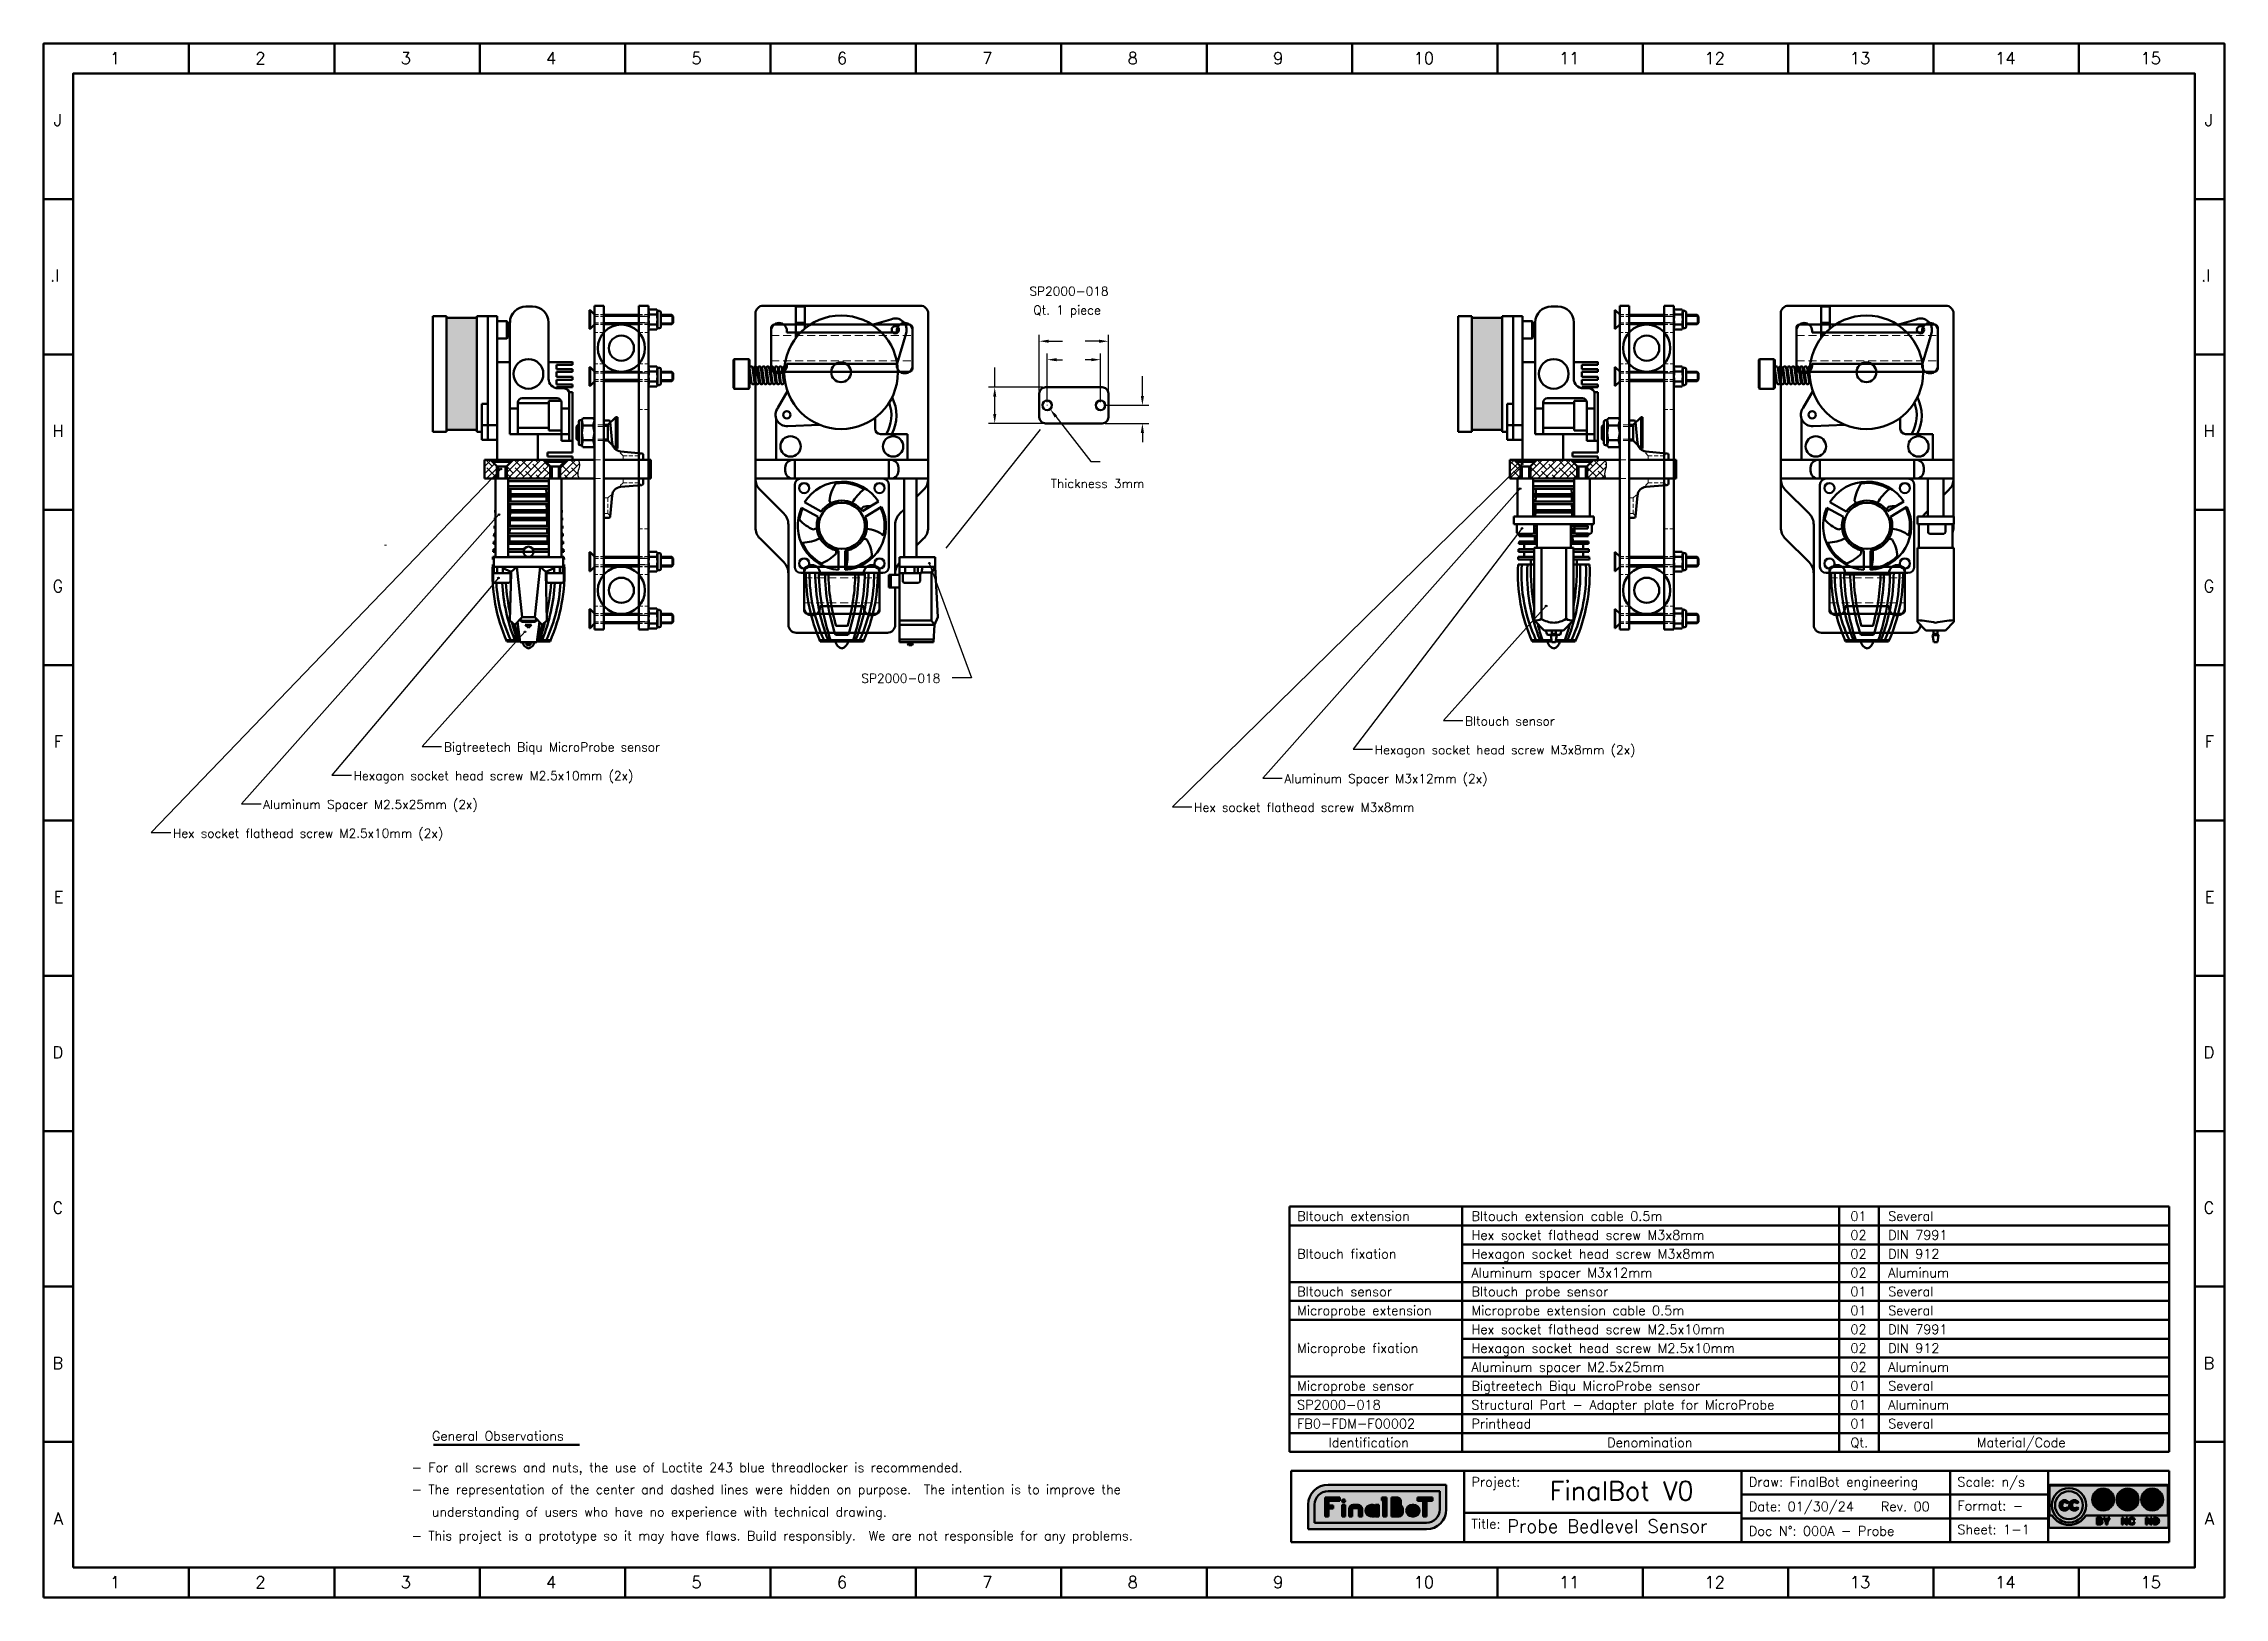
# Model space of a CAD drawing. Extents: x 22869 to 23563, y -7306 to -6812.
import ezdxf

# ---------------------------------------------------------------- set-up
doc = ezdxf.new("R2010")
doc.units = 0
doc.header["$PDMODE"] = 34
doc.linetypes.add('DASHED', pattern=[19.05, 12.7, -6.35])
doc.layers.get('0').update_dxf_attribs({"lineweight": 0})
for name, color, linetype, lineweight in [('Cooler', 7, 'Continuous', 50), ('Extrusora', 4, 'Continuous', 50), ('Fixação e Transmissão', 5, 'Continuous', 50), ('Guias', 30, 'Continuous', 50), ('Hotend', 4, 'Continuous', 50), ('Linha tracejada', 254, 'DASHED', 15), ('Perfis e Cantoneiras', 2, 'Continuous', 50), ('Peças Usinadas', 120, 'Continuous', 50)]:
    doc.layers.add(name, color=color, linetype=linetype, lineweight=lineweight)
doc.layers.add('Cotas', color=90, linetype='Continuous')
doc.layers.add('Hachura', color=9, linetype='Continuous')
doc.layers.add('Motores', color=7, linetype='Continuous', lineweight=50, true_color=0x55ff00)
doc.styles.get("Standard").update_dxf_attribs({"font": 'romans.shx'})
doc.dimstyles.get("Standard").update_dxf_attribs({"dimtxt": 3, "dimasz": 3, "dimexe": 2, "dimexo": 1, "dimgap": 1, "dimtad": 0, "dimtoh": 1, "dimcen": 0.09, "dimadec": 0, "dimazin": 0, "dimtfac": 1, "dimtdec": 4, "dimtofl": 0, "dimtmove": 0, "dimatfit": 3, "dimfxl": 1, "dimtolj": 1, "dimtzin": 0, "dimarcsym": 0})

msp = doc.modelspace()

# ---------------------------------------------------------------- texts
at = {"layer": 'Cotas'}
for s, height, p in [('1', 3.78, (22890.311, -6818.452)), ('2', 3.78, (22936.571, -6818.452)), ('3', 3.78, (22982.832, -6818.452)), ('4', 3.78, (23029.092, -6818.452)), ('5', 3.78, (23075.352, -6818.452)), ('6', 3.78, (23121.613, -6818.452)), ('7', 3.78, (23167.873, -6818.452)), ('8', 3.78, (23214.134, -6818.452)), ('9', 3.78, (23260.394, -6818.452)), ('10', 3.78, (23305.142, -6818.452)), ('11', 3.78, (23351.403, -6818.452)), ('12', 3.78, (23397.663, -6818.452)), ('13', 3.78, (23443.924, -6818.452)), ('14', 3.78, (23490.184, -6818.452)), ('15', 3.78, (23536.444, -6818.452)), ('J', 3.78, (22872.399, -6838.112)), ('J', 3.78, (23556.855, -6838.112)), ('.I', 3.78, (22871.265, -6887.522)), ('SP2000-018', 2.835, (23182.891, -6892.054)), ('.I', 3.78, (23555.721, -6887.522)), ('Qt. 1 piece', 2.835, (23184.091, -6898.054)), ('H', 3.78, (22872.021, -6936.932)), ('H', 3.78, (23556.477, -6936.932)), ('Thickness 3mm', 2.835, (23189.696, -6953.221)), ('G', 3.78, (22872.021, -6986.343)), ('G', 3.78, (23556.477, -6986.343)), ('SP2000-018', 2.835, (23129.367, -7015.163)), ('Bltouch sensor', 2.835, (23321.474, -7028.761)), ('F', 3.78, (22872.399, -7035.753)), ('Bigtreetech Biqu MicroProbe sensor', 2.835, (22996.538, -7036.997)), ('Hexagon socket head screw M3x8mm (2x)', 2.835, (23292.737, -7037.904)), ('F', 3.78, (23556.855, -7035.753)), ('Hexagon socket head screw M2.5x10mm (2x)', 2.835, (22967.802, -7046.139)), ('Aluminum Spacer M3x12mm (2x)', 2.835, (23264.001, -7047.047)), ('Aluminum Spacer M2.5x25mm (2x)', 2.835, (22939.065, -7055.282)), ('Hex socket flathead screw M3x8mm', 2.835, (23235.264, -7056.189)), ('Hex socket flathead screw M2.5x10mm (2x)', 2.835, (22910.328, -7064.425)), ('E', 3.78, (22872.399, -7085.163)), ('E', 3.78, (23556.855, -7085.163)), ('D', 3.78, (22872.021, -7134.574)), ('D', 3.78, (23556.477, -7134.574)), ('C', 3.78, (22872.021, -7183.984)), ('C', 3.78, (23556.477, -7183.984)), ('Bltouch extension', 3, (23268.037, -7186.262)), ('Bltouch extension cable 0.5m', 3, (23323.508, -7186.262)), ('01', 3, (23444.108, -7186.262)), ('Several', 3, (23456.108, -7186.262)), ('Bltouch fixation', 3, (23268.037, -7198.262)), ('Hex socket flathead screw M3x8mm', 3, (23323.508, -7192.262)), ('Hexagon socket head screw M3x8mm', 3, (23323.508, -7198.262)), ('02', 3, (23444.108, -7192.262)), ('02', 3, (23444.108, -7198.262)), ('DIN 7991', 3, (23456.108, -7192.262)), ('DIN 912', 3, (23456.108, -7198.262)), ('Aluminum spacer M3x12mm', 3, (23323.508, -7204.262)), ('02', 3, (23444.108, -7204.262)), ('Aluminum', 3, (23456.108, -7204.262)), ('Bltouch sensor', 3, (23268.037, -7210.262)), ('Bltouch probe sensor', 3, (23323.508, -7210.262)), ('01', 3, (23444.108, -7210.262)), ('Several', 3, (23456.108, -7210.262)), ('Microprobe extension', 3, (23268.037, -7216.262)), ('Microprobe extension cable 0.5m', 3, (23323.508, -7216.262)), ('01', 3, (23444.108, -7216.262)), ('Several', 3, (23456.108, -7216.262)), ('Hex socket flathead screw M2.5x10mm', 3, (23323.508, -7222.262)), ('02', 3, (23444.108, -7222.262)), ('DIN 7991', 3, (23456.108, -7222.262)), ('B', 3.78, (22872.021, -7233.394)), ('Microprobe fixation', 3, (23268.037, -7228.262)), ('Hexagon socket head screw M2.5x10mm', 3, (23323.508, -7228.262)), ('02', 3, (23444.108, -7228.262)), ('DIN 912', 3, (23456.108, -7228.262)), ('B', 3.78, (23556.477, -7233.394)), ('Microprobe sensor', 3, (23268.037, -7240.262)), ('Aluminum spacer M2.5x25mm', 3, (23323.508, -7234.262)), ('Bigtreetech Biqu MicroProbe sensor', 3, (23323.508, -7240.262)), ('02', 3, (23444.108, -7234.262)), ('01', 3, (23444.108, -7240.262)), ('Aluminum', 3, (23456.108, -7234.262)), ('Several', 3, (23456.108, -7240.262)), ('SP2000-018', 3, (23268.037, -7246.262)), ('Structural Part - Adapter plate for MicroProbe', 3, (23323.508, -7246.262)), ('01', 3, (23444.108, -7246.262)), ('Aluminum', 3, (23456.108, -7246.262)), ('FB0-FDM-F00002', 3, (23268.037, -7252.262)), ('Printhead', 3, (23323.508, -7252.262)), ('01', 3, (23444.108, -7252.262)), ('Several', 3, (23456.108, -7252.262)), ('Identification', 3, (23278.034, -7258.262)), ('Denomination', 3, (23366.708, -7258.262)), ('Qt.', 3, (23444.108, -7258.262)), ('Material/Code', 3, (23484.308, -7258.262)), ('Project:', 3, (23323.508, -7270.796)), ('FinalBot V0', 6, (23348.428, -7275.116)), ('Draw: FinalBot engineering', 3, (23411.787, -7270.796)), ('Scale: n/s', 3, (23478.154, -7270.796)), ('A', 3.78, (22872.399, -7282.804)), ('Date: 01/30/24', 3, (23411.787, -7278.596)), ('Rev. 00', 3, (23453.787, -7278.596)), ('Format: -', 3, (23478.154, -7278.362)), ('A', 3.78, (23556.855, -7282.804)), ('Title:', 3, (23323.508, -7284.126)), ('Probe Bedlevel Sensor', 4.2, (23334.881, -7285.482)), ('Doc N°: 000A - Probe', 3, (23411.787, -7286.396)), ('Sheet: 1-1', 3, (23478.154, -7285.928)), ('1', 3.78, (22890.311, -7303.105)), ('2', 3.78, (22936.571, -7303.105)), ('3', 3.78, (22982.832, -7303.105)), ('4', 3.78, (23029.092, -7303.105)), ('5', 3.78, (23075.352, -7303.105)), ('6', 3.78, (23121.613, -7303.105)), ('7', 3.78, (23167.873, -7303.105)), ('8', 3.78, (23214.134, -7303.105)), ('9', 3.78, (23260.394, -7303.105)), ('10', 3.78, (23305.142, -7303.105)), ('11', 3.78, (23351.403, -7303.105)), ('12', 3.78, (23397.663, -7303.105)), ('13', 3.78, (23443.924, -7303.105)), ('14', 3.78, (23490.184, -7303.105)), ('15', 3.78, (23536.444, -7303.105))]:
    msp.add_text(s, height=height, dxfattribs=at).set_placement(p)
at = {"layer": 'Cotas', "color": 1}
for s, height, p in [('General Observations', 2.95312, (22992.789, -7256.145)), ('- For all screws and nuts, the use of Loctite 243 blue threadlocker is recommended.', 2.95312, (22986.292, -7266.186)), ('- The representation of the center and dashed lines were hidden on purpose.  The intention is to improve the', 2.953125, (22986.292, -7273.174)), ('understanding of users who have no experience with technical drawing.', 2.95312, (22992.73, -7280.313)), ('- This project is a prototype so it may have flaws. Build responsibly.  We are not responsible for any problems.', 2.953125, (22986.292, -7287.892))]:
    msp.add_text(s, height=height, dxfattribs=at).set_placement(p)

# ---------------------------------------------------------------- blocks, each defined once
blk = doc.blocks.new('Logo CC')
at = {"layer": 'Peças Usinadas'}
h = blk.add_hatch(color=252, dxfattribs=at)
h.dxf.hatch_style = 1
h.paths.add_polyline_path([(20.48, 4.9, 0.414214), (20.04, 5.34), (-17.19, 5.34, 0.414214), (-17.63, 4.9), (-17.63, -7.85, 0.414214), (-17.19, -8.29), (20.04, -8.29, 0.414214), (20.48, -7.85), (20.48, 4.9)])
h.paths.add_polyline_path([(-16.56, -4.37), (-17.44, -4.37), (-17.44, 4.9, -0.414214), (-17.19, 5.15), (20.04, 5.15, -0.414214), (20.29, 4.9), (20.29, -4.37), (-5.84, -4.37, -0.563159), (-16.56, -4.37)], flags=16)
h.paths.add_polyline_path([(-16.67, -1.12, -1), (-5.73, -1.12, -1), (-16.67, -1.12)], flags=0)
h.paths.add_polyline_path([(-2.34, -5.06), (-1.12, -5.06, -0.661969), (-0.86, -6.06, -0.788457), (-1.09, -7.22), (-2.34, -7.22), (-2.34, -5.06)], flags=16)
h.paths.add_polyline_path([(-0.23, -5.14), (0.26, -5.14), (0.76, -5.98), (1.27, -5.14), (1.76, -5.14), (1, -6.41), (1, -7.27), (0.76, -7.27), (0.53, -7.27), (0.53, -6.41), (-0.23, -5.14)], flags=16)
h.paths.add_polyline_path([(5.57, -5.1), (6.05, -5.1), (6.97, -6.44), (6.97, -5.1), (7.45, -5.1), (7.45, -7.21), (6.97, -7.21), (6.05, -5.87), (6.05, -7.23), (5.57, -7.23), (5.57, -5.1)], flags=16)
h.paths.add_polyline_path([(7.82, -5.75, -0.213732), (8.48, -5.08, -0.134698), (9.1, -5.09, -0.397759), (9.71, -5.83), (9.24, -5.83, 0.6511), (8.35, -5.62, 0.22418), (8.31, -6.58, 0.699149), (9.24, -6.54), (9.71, -6.54, -0.390337), (8.8, -7.31, -0.329081), (7.83, -6.65, -0.166195), (7.82, -5.75)], flags=16)
h.paths.add_polyline_path([(13.29, -5.1), (13.77, -5.1), (14.7, -6.44), (14.7, -5.1), (15.18, -5.1), (15.18, -7.21), (14.7, -7.21), (13.77, -5.87), (13.77, -7.23), (13.29, -7.23), (13.29, -5.1)], flags=16)
h.paths.add_polyline_path([(15.66, -5.1), (16.59, -5.1, -0.863396), (16.59, -7.21), (15.66, -7.21), (15.66, -5.1)], flags=16)
h.paths.add_polyline_path([(16.02, -5.45), (16.59, -5.45, -0.611418), (16.59, -6.9), (16.02, -6.9), (16.02, -5.45)], flags=0)
h.paths.add_polyline_path([(-1.84, -5.45), (-1.29, -5.45, -0.888745), (-1.29, -5.94), (-1.84, -5.94), (-1.84, -5.45)], flags=0)
h.paths.add_polyline_path([(-1.84, -6.36), (-1.21, -6.36, -0.888745), (-1.21, -6.85), (-1.84, -6.85), (-1.84, -6.36)], flags=0)
h.paths.add_polyline_path([(-6.76, -1.12, -1), (-15.64, -1.12, -1), (-6.76, -1.12)], flags=0)
h.paths.add_polyline_path([(3.13, 0.69, -1), (-3.81, 0.69, -1), (3.13, 0.69)], flags=0)
h.paths.add_polyline_path([(2.59, 0.69, -1), (-3.27, 0.69, -1), (2.59, 0.69)], flags=0)
h.paths.add_polyline_path([(-1.12, 1.44, -0.414214), (-0.92, 1.64), (-0.34, 1.64), (0.23, 1.64, -0.414213), (0.43, 1.44), (0.43, 0), (0, 0), (0, -1.46), (-0.34, -1.46), (-0.69, -1.46), (-0.69, 0), (-1.12, 0), (-1.12, 1.44)], flags=0)
h.paths.add_polyline_path([(10.93, 0.69, -1), (3.99, 0.69, -1), (10.93, 0.69)], flags=0)
h.paths.add_polyline_path([(4.75, 1.8), (6.66, 0.93, 0.109981), (8.05, 0.21, -0.673703), (8.15, -0.15, -0.259108), (6.78, -0.18), (6.51, -0.48, 0.155874), (7.39, -0.85), (7.39, -1.33), (7.63, -1.33), (7.63, -0.85, 0.142846), (8.46, -0.56, 0.147289), (8.76, -0.04), (10.07, -0.64, -0.962523), (4.75, 1.8)], flags=0)
h.paths.add_polyline_path([(7.33, 1.73, -0.154068), (8.15, 1.66), (8.43, 1.96, 0.096441), (7.63, 2.24), (7.63, 2.76), (7.39, 2.76), (7.39, 2.26, 0.305146), (6.45, 1.57), (4.97, 2.24, -0.876811), (10.26, -0.18), (7.26, 1.21, -0.730169), (7.33, 1.73)], flags=0)
h.paths.add_polyline_path([(18.73, 0.69, -1), (11.79, 0.69, -1), (18.73, 0.69)], flags=0)
h.paths.add_polyline_path([(18.19, 0.69, -1), (12.33, 0.69, -1), (18.19, 0.69)], flags=0)
h.paths.add_polyline_path([(14.14, 1.43), (16.6, 1.43), (16.6, 0.97), (14.14, 0.97), (14.14, 1.43)], flags=0)
h.paths.add_polyline_path([(-11.27, -0.18), (-11.88, -0.53, 0.450891), (-13.11, -0.33, 0.349848), (-13.01, -1.97, 0.361747), (-11.79, -1.71), (-11.3, -2.06, -0.517788), (-13.86, -2.29, -0.339698), (-13.89, -0.09, -0.489965), (-11.27, -0.18)], flags=0)
h.paths.add_polyline_path([(-8.12, -0.18), (-8.73, -0.53, 0.450891), (-9.96, -0.33, 0.349848), (-9.86, -1.97, 0.361747), (-8.64, -1.71), (-8.15, -2.06, -0.517788), (-10.71, -2.29, -0.339698), (-10.74, -0.09, -0.489965), (-8.12, -0.18)], flags=0)
h.paths.add_polyline_path([(14.14, 0.28), (16.6, 0.28), (16.6, -0.19), (14.14, -0.19), (14.14, 0.28)], flags=0)
h.paths.add_polyline_path([(0.05, 2.45, -1), (-0.74, 2.45, -1), (0.05, 2.45)], flags=0)
h = blk.add_hatch(color=254, dxfattribs=at)
h.dxf.hatch_style = 1
h.paths.add_polyline_path([(20.29, 4.9, 0.414214), (20.04, 5.15), (-17.19, 5.15, 0.414214), (-17.44, 4.9), (-17.44, -4.37), (-16.56, -4.37, 0.563159), (-5.84, -4.37), (20.29, -4.37), (20.29, 4.9)])
h.paths.add_polyline_path([(-5.73, -1.12, -1), (-16.67, -1.12, -1), (-5.73, -1.12)], flags=16)
h.paths.add_polyline_path([(-6.76, -1.12, -1), (-15.64, -1.12, -1), (-6.76, -1.12)], flags=0)
h.paths.add_polyline_path([(3.13, 0.69, -1), (-3.81, 0.69, -1), (3.13, 0.69)], flags=16)
h.paths.add_polyline_path([(2.59, 0.69, -1), (-3.27, 0.69, -1), (2.59, 0.69)], flags=0)
h.paths.add_polyline_path([(-1.12, 1.44, -0.414214), (-0.92, 1.64), (-0.34, 1.64), (0.23, 1.64, -0.414213), (0.43, 1.44), (0.43, 0), (0, 0), (0, -1.46), (-0.34, -1.46), (-0.69, -1.46), (-0.69, 0), (-1.12, 0), (-1.12, 1.44)], flags=0)
h.paths.add_polyline_path([(10.93, 0.69, -1), (3.99, 0.69, -1), (10.93, 0.69)], flags=16)
h.paths.add_polyline_path([(4.75, 1.8), (6.66, 0.93, 0.109981), (8.05, 0.21, -0.673703), (8.15, -0.15, -0.259108), (6.78, -0.18), (6.51, -0.48, 0.155874), (7.39, -0.85), (7.39, -1.33), (7.63, -1.33), (7.63, -0.85, 0.142846), (8.46, -0.56, 0.147289), (8.76, -0.04), (10.07, -0.64, -0.962523), (4.75, 1.8)], flags=0)
h.paths.add_polyline_path([(7.33, 1.73, -0.154068), (8.15, 1.66), (8.43, 1.96, 0.096441), (7.63, 2.24), (7.63, 2.76), (7.39, 2.76), (7.39, 2.26, 0.305146), (6.45, 1.57), (4.97, 2.24, -0.876811), (10.26, -0.18), (7.26, 1.21, -0.730169), (7.33, 1.73)], flags=0)
h.paths.add_polyline_path([(18.73, 0.69, -1), (11.79, 0.69, -1), (18.73, 0.69)], flags=16)
h.paths.add_polyline_path([(18.19, 0.69, -1), (12.33, 0.69, -1), (18.19, 0.69)], flags=0)
h.paths.add_polyline_path([(14.14, 1.43), (16.6, 1.43), (16.6, 0.97), (14.14, 0.97), (14.14, 1.43)], flags=0)
h.paths.add_polyline_path([(-11.27, -0.18), (-11.88, -0.53, 0.450891), (-13.11, -0.33, 0.349848), (-13.01, -1.97, 0.361747), (-11.79, -1.71), (-11.3, -2.06, -0.517788), (-13.86, -2.29, -0.339698), (-13.89, -0.09, -0.489965), (-11.27, -0.18)], flags=0)
h.paths.add_polyline_path([(-8.12, -0.18), (-8.73, -0.53, 0.450891), (-9.96, -0.33, 0.349848), (-9.86, -1.97, 0.361747), (-8.64, -1.71), (-8.15, -2.06, -0.517788), (-10.71, -2.29, -0.339698), (-10.74, -0.09, -0.489965), (-8.12, -0.18)], flags=0)
h.paths.add_polyline_path([(14.14, 0.28), (16.6, 0.28), (16.6, -0.19), (14.14, -0.19), (14.14, 0.28)], flags=0)
h.paths.add_polyline_path([(0.05, 2.45, -1), (-0.74, 2.45, -1), (0.05, 2.45)], flags=0)
h = blk.add_hatch(color=252, dxfattribs=at)
h.dxf.hatch_style = 1
h.paths.add_polyline_path([(-5.73, -1.12, 1), (-16.67, -1.12, 1), (-5.73, -1.12)])
h.paths.add_polyline_path([(-15.64, -1.12, -1), (-6.76, -1.12, -1), (-15.64, -1.12)], flags=16)
h.paths.add_polyline_path([(-13.89, -0.09, -0.489965), (-11.27, -0.18), (-11.88, -0.53, 0.450891), (-13.11, -0.33, 0.349848), (-13.01, -1.97, 0.361747), (-11.79, -1.71), (-11.3, -2.06, -0.517788), (-13.86, -2.29, -0.339698), (-13.89, -0.09)], flags=0)
h.paths.add_polyline_path([(-10.74, -0.09, -0.489965), (-8.12, -0.18), (-8.73, -0.53, 0.450891), (-9.96, -0.33, 0.349848), (-9.86, -1.97, 0.361747), (-8.64, -1.71), (-8.15, -2.06, -0.517788), (-10.71, -2.29, -0.339698), (-10.74, -0.09)], flags=0)
h = blk.add_hatch(color=7, dxfattribs=at)
h.dxf.hatch_style = 1
h.paths.add_polyline_path([(-6.76, -1.12, 1), (-15.64, -1.12, 1), (-6.76, -1.12)])
h.paths.add_polyline_path([(-13.89, -0.09, -0.489965), (-11.27, -0.18), (-11.88, -0.53, 0.450891), (-13.11, -0.33, 0.349848), (-13.01, -1.97, 0.361747), (-11.79, -1.71), (-11.3, -2.06, -0.517788), (-13.86, -2.29, -0.339698), (-13.89, -0.09)], flags=16)
h.paths.add_polyline_path([(-10.74, -0.09, -0.489965), (-8.12, -0.18), (-8.73, -0.53, 0.450891), (-9.96, -0.33, 0.349848), (-9.86, -1.97, 0.361747), (-8.64, -1.71), (-8.15, -2.06, -0.517788), (-10.71, -2.29, -0.339698), (-10.74, -0.09)], flags=16)
h = blk.add_hatch(color=252, dxfattribs=at)
h.dxf.hatch_style = 1
h.paths.add_polyline_path([(-11.3, -2.06), (-11.79, -1.71, -0.361747), (-13.01, -1.97, -0.349848), (-13.11, -0.33, -0.450891), (-11.88, -0.53), (-11.27, -0.18, 0.489965), (-13.89, -0.09, 0.339698), (-13.86, -2.29, 0.517788), (-11.3, -2.06)])
h = blk.add_hatch(color=252, dxfattribs=at)
h.dxf.hatch_style = 1
h.paths.add_polyline_path([(-8.15, -2.06), (-8.64, -1.71, -0.361747), (-9.86, -1.97, -0.349848), (-9.96, -0.33, -0.450891), (-8.73, -0.53), (-8.12, -0.18, 0.489965), (-10.74, -0.09, 0.339698), (-10.71, -2.29, 0.517788), (-8.15, -2.06)])
h = blk.add_hatch(color=252, dxfattribs=at)
h.dxf.hatch_style = 1
h.paths.add_polyline_path([(3.13, 0.69, 1), (-3.81, 0.69, 1), (3.13, 0.69)])
h.paths.add_polyline_path([(2.59, 0.69, -1), (-3.27, 0.69, -1), (2.59, 0.69)], flags=16)
h.paths.add_polyline_path([(-0.92, 1.64), (-0.34, 1.64), (0.23, 1.64, -0.414213), (0.43, 1.44), (0.43, 0), (0, 0), (0, -1.46), (-0.34, -1.46), (-0.69, -1.46), (-0.69, 0), (-1.12, 0), (-1.12, 1.44, -0.414214), (-0.92, 1.64)], flags=0)
h.paths.add_polyline_path([(0.05, 2.45, -1), (-0.74, 2.45, -1), (0.05, 2.45)], flags=0)
h = blk.add_hatch(color=7, dxfattribs=at)
h.dxf.hatch_style = 1
h.paths.add_polyline_path([(2.59, 0.69, 1), (-3.27, 0.69, 1), (2.59, 0.69)])
h.paths.add_polyline_path([(-0.92, 1.64), (-0.34, 1.64), (0.23, 1.64, -0.414213), (0.43, 1.44), (0.43, 0), (0, 0), (0, -1.46), (-0.34, -1.46), (-0.69, -1.46), (-0.69, 0), (-1.12, 0), (-1.12, 1.44, -0.414214), (-0.92, 1.64)], flags=16)
h.paths.add_polyline_path([(0.05, 2.45, -1), (-0.74, 2.45, -1), (0.05, 2.45)], flags=16)
h = blk.add_hatch(color=252, dxfattribs=at)
h.dxf.hatch_style = 1
h.paths.add_polyline_path([(0.43, 1.44, 0.414214), (0.23, 1.64), (-0.34, 1.64), (-0.92, 1.64, 0.414214), (-1.12, 1.44), (-1.12, 0), (-0.69, 0), (-0.69, -1.46), (-0.34, -1.46), (0, -1.46), (0, 0), (0.43, 0), (0.43, 1.44)])
h = blk.add_hatch(color=252, dxfattribs=at)
h.dxf.hatch_style = 1
h.paths.add_polyline_path([(0.05, 2.45, 1), (-0.74, 2.45, 1), (0.05, 2.45)])
h = blk.add_hatch(color=252, dxfattribs=at)
h.dxf.hatch_style = 1
h.paths.add_polyline_path([(10.93, 0.69, 1), (3.99, 0.69, 1), (10.93, 0.69)])
h.paths.add_polyline_path([(4.75, 1.8), (6.66, 0.93, 0.109981), (8.05, 0.21, -0.673703), (8.15, -0.15, -0.259108), (6.78, -0.18), (6.51, -0.48, 0.155874), (7.39, -0.85), (7.39, -1.33), (7.63, -1.33), (7.63, -0.85, 0.142846), (8.46, -0.56, 0.147289), (8.76, -0.04), (10.07, -0.64, -0.962523), (4.75, 1.8)], flags=16)
h.paths.add_polyline_path([(10.26, -0.18), (7.26, 1.21, -0.730169), (7.33, 1.73, -0.154068), (8.15, 1.66), (8.43, 1.96, 0.096441), (7.63, 2.24), (7.63, 2.76), (7.39, 2.76), (7.39, 2.26, 0.305146), (6.45, 1.57), (4.97, 2.24, -0.876811), (10.26, -0.18)], flags=16)
h = blk.add_hatch(color=7, dxfattribs=at)
h.dxf.hatch_style = 1
h.paths.add_polyline_path([(6.66, 0.93), (4.75, 1.8, 0.962523), (10.07, -0.64), (8.76, -0.04, -0.147289), (8.46, -0.56, -0.142846), (7.63, -0.85), (7.63, -1.33), (7.39, -1.33), (7.39, -0.85, -0.155874), (6.51, -0.48), (6.78, -0.18, 0.259108), (8.15, -0.15, 0.673703), (8.05, 0.21, -0.109981), (6.66, 0.93)])
h = blk.add_hatch(color=7, dxfattribs=at)
h.dxf.hatch_style = 1
h.paths.add_polyline_path([(7.39, 2.76), (7.63, 2.76), (7.63, 2.24, -0.096441), (8.43, 1.96), (8.15, 1.66, 0.154068), (7.33, 1.73, 0.730169), (7.26, 1.21), (10.26, -0.18, 0.876811), (4.97, 2.24), (6.45, 1.57, -0.305146), (7.39, 2.26), (7.39, 2.76)])
h = blk.add_hatch(color=252, dxfattribs=at)
h.dxf.hatch_style = 1
h.paths.add_polyline_path([(18.73, 0.69, 1), (11.79, 0.69, 1), (18.73, 0.69)])
h.paths.add_polyline_path([(18.19, 0.69, -1), (12.33, 0.69, -1), (18.19, 0.69)], flags=16)
h.paths.add_polyline_path([(14.14, 1.43), (16.6, 1.43), (16.6, 0.97), (14.14, 0.97), (14.14, 1.43)], flags=0)
h.paths.add_polyline_path([(14.14, 0.28), (16.6, 0.28), (16.6, -0.19), (14.14, -0.19), (14.14, 0.28)], flags=0)
h = blk.add_hatch(color=7, dxfattribs=at)
h.dxf.hatch_style = 1
h.paths.add_polyline_path([(12.33, 0.69, 1), (18.19, 0.69, 1), (12.33, 0.69)])
h.paths.add_polyline_path([(14.14, 1.43), (16.6, 1.43), (16.6, 0.97), (14.14, 0.97), (14.14, 1.43)], flags=16)
h.paths.add_polyline_path([(14.14, 0.28), (16.6, 0.28), (16.6, -0.19), (14.14, -0.19), (14.14, 0.28)], flags=16)
h = blk.add_hatch(color=252, dxfattribs=at)
h.dxf.hatch_style = 1
h.paths.add_polyline_path([(16.6, 1.43), (14.14, 1.43), (14.14, 0.97), (16.6, 0.97), (16.6, 1.43)])
h = blk.add_hatch(color=252, dxfattribs=at)
h.dxf.hatch_style = 1
h.paths.add_polyline_path([(16.6, 0.28), (14.14, 0.28), (14.14, -0.19), (16.6, -0.19), (16.6, 0.28)])
h = blk.add_hatch(color=7, dxfattribs=at)
h.dxf.hatch_style = 1
h.paths.add_polyline_path([(-0.86, -6.06, 0.661969), (-1.12, -5.06), (-2.34, -5.06), (-2.34, -7.22), (-1.09, -7.22, 0.788457), (-0.86, -6.06)])
h.paths.add_polyline_path([(-1.84, -5.45), (-1.29, -5.45, -0.888745), (-1.29, -5.94), (-1.84, -5.94), (-1.84, -5.45)], flags=16)
h.paths.add_polyline_path([(-1.84, -6.36), (-1.21, -6.36, -0.888745), (-1.21, -6.85), (-1.84, -6.85), (-1.84, -6.36)], flags=16)
h = blk.add_hatch(color=252, dxfattribs=at)
h.dxf.hatch_style = 1
h.paths.add_polyline_path([(-1.29, -5.45), (-1.84, -5.45), (-1.84, -5.94), (-1.29, -5.94, 0.888745), (-1.29, -5.45)])
h = blk.add_hatch(color=252, dxfattribs=at)
h.dxf.hatch_style = 1
h.paths.add_polyline_path([(-1.21, -6.36), (-1.84, -6.36), (-1.84, -6.85), (-1.21, -6.85, 0.888745), (-1.21, -6.36)])
h = blk.add_hatch(color=7, dxfattribs=at)
h.dxf.hatch_style = 1
h.paths.add_polyline_path([(1.76, -5.14), (1.27, -5.14), (0.76, -5.98), (0.26, -5.14), (-0.23, -5.14), (0.53, -6.41), (0.53, -7.27), (0.76, -7.27), (1, -7.27), (1, -6.41), (1.76, -5.14)])
h = blk.add_hatch(color=7, dxfattribs=at)
h.dxf.hatch_style = 1
h.paths.add_polyline_path([(7.45, -5.1), (6.97, -5.1), (6.97, -6.44), (6.05, -5.1), (5.57, -5.1), (5.57, -7.23), (6.05, -7.23), (6.05, -5.87), (6.97, -7.21), (7.45, -7.21), (7.45, -5.1)])
h = blk.add_hatch(color=7, dxfattribs=at)
h.dxf.hatch_style = 1
h.paths.add_polyline_path([(9.71, -6.54), (9.24, -6.54, -0.699149), (8.31, -6.58, -0.22418), (8.35, -5.62, -0.6511), (9.24, -5.83), (9.71, -5.83, 0.397759), (9.1, -5.09, 0.134698), (8.48, -5.08, 0.213732), (7.82, -5.75, 0.166195), (7.83, -6.65, 0.329081), (8.8, -7.31, 0.390337), (9.71, -6.54)])
h = blk.add_hatch(color=7, dxfattribs=at)
h.dxf.hatch_style = 1
h.paths.add_polyline_path([(15.18, -5.1), (14.7, -5.1), (14.7, -6.44), (13.77, -5.1), (13.29, -5.1), (13.29, -7.23), (13.77, -7.23), (13.77, -5.87), (14.7, -7.21), (15.18, -7.21), (15.18, -5.1)])
h = blk.add_hatch(color=7, dxfattribs=at)
h.dxf.hatch_style = 1
h.paths.add_polyline_path([(16.59, -5.1), (15.66, -5.1), (15.66, -7.21), (16.59, -7.21, 0.863396), (16.59, -5.1)])
h.paths.add_polyline_path([(16.02, -5.45), (16.59, -5.45, -0.611418), (16.59, -6.9), (16.02, -6.9), (16.02, -5.45)], flags=16)
h = blk.add_hatch(color=252, dxfattribs=at)
h.dxf.hatch_style = 1
h.paths.add_polyline_path([(16.59, -5.45), (16.02, -5.45), (16.02, -6.9), (16.59, -6.9, 0.611418), (16.59, -5.45)])
for p, q in [((-17.85, 9.83), (-17.85, -12.87)), ((-17.85, 9.83), (20.69, 9.83)), ((20.69, 9.83), (20.69, -12.87)), ((20.69, -12.87), (-17.85, -12.87))]:
    blk.add_line(p, q, dxfattribs=at)
at = {"layer": 'Peças Usinadas', "color": 252}
for p, q in [((-17.63, 4.9), (-17.63, -7.85)), ((-17.44, 4.9), (-17.44, -4.37)), ((-17.19, 5.34), (20.04, 5.34)), ((-17.19, 5.15), (20.04, 5.15)), ((-1.12, 0), (-1.12, 1.44)), ((-0.69, 0), (-1.12, 0)), ((-0.92, 1.64), (-0.34, 1.64)), ((-0.69, -1.46), (-0.69, 0)), ((0.23, 1.64), (-0.34, 1.64)), ((0, 0), (0.43, 0)), ((0, -1.46), (0, 0)), ((0.43, 0), (0.43, 1.44)), ((4.75, 1.8), (6.66, 0.93)), ((4.97, 2.24), (6.45, 1.57)), ((7.26, 1.21), (10.26, -0.18)), ((8.15, 1.66), (8.43, 1.96)), ((20.29, -4.37), (20.29, 4.9)), ((20.48, -7.85), (20.48, 4.9)), ((-17.44, -4.37), (-16.56, -4.37)), ((-11.27, -0.18), (-11.88, -0.53)), ((-11.3, -2.06), (-11.79, -1.71)), ((-8.12, -0.18), (-8.73, -0.53)), ((-8.15, -2.06), (-8.64, -1.71)), ((-5.84, -4.37), (20.29, -4.37)), ((-2.34, -5.06), (-1.12, -5.06)), ((-2.34, -7.22), (-2.34, -5.06)), ((-1.84, -5.94), (-1.84, -5.45)), ((-1.84, -5.45), (-1.29, -5.45)), ((-1.84, -5.94), (-1.29, -5.94)), ((-1.84, -6.36), (-1.21, -6.36)), ((-1.84, -6.85), (-1.84, -6.36)), ((-1.84, -6.85), (-1.21, -6.85)), ((-0.34, -1.46), (-0.69, -1.46)), ((-0.34, -1.46), (0, -1.46)), ((-0.23, -5.14), (0.26, -5.14)), ((0.53, -6.41), (-0.23, -5.14)), ((0.76, -5.98), (0.26, -5.14)), ((0.53, -7.27), (0.53, -6.41)), ((0.76, -5.98), (1.27, -5.14)), ((1, -6.41), (1.76, -5.14)), ((1, -7.27), (1, -6.41)), ((1.76, -5.14), (1.27, -5.14)), ((5.57, -5.1), (6.05, -5.1)), ((5.57, -7.23), (5.57, -5.1)), ((6.05, -5.1), (6.97, -6.44)), ((6.05, -5.87), (6.97, -7.21)), ((6.05, -7.23), (6.05, -5.87)), ((6.51, -0.48), (6.78, -0.18)), ((6.97, -6.44), (6.97, -5.1)), ((6.97, -5.1), (7.45, -5.1)), ((7.45, -7.21), (7.45, -5.1)), ((8.76, -0.04), (10.07, -0.64)), ((9.24, -5.83), (9.71, -5.83)), ((9.24, -6.54), (9.71, -6.54)), ((13.29, -5.1), (13.77, -5.1)), ((13.29, -7.23), (13.29, -5.1)), ((13.77, -5.1), (14.7, -6.44)), ((13.77, -5.87), (14.7, -7.21)), ((13.77, -7.23), (13.77, -5.87)), ((14.7, -6.44), (14.7, -5.1)), ((14.7, -5.1), (15.18, -5.1)), ((15.18, -7.21), (15.18, -5.1)), ((15.66, -5.1), (16.59, -5.1)), ((15.66, -7.21), (15.66, -5.1)), ((16.59, -5.45), (16.02, -5.45)), ((16.02, -6.9), (16.02, -5.45)), ((16.59, -6.9), (16.02, -6.9)), ((20.04, -8.29), (-17.19, -8.29)), ((-2.34, -7.22), (-1.09, -7.22)), ((0.53, -7.27), (0.76, -7.27)), ((1, -7.27), (0.76, -7.27)), ((5.57, -7.23), (6.05, -7.23)), ((6.97, -7.21), (7.45, -7.21)), ((13.29, -7.23), (13.77, -7.23)), ((14.7, -7.21), (15.18, -7.21)), ((15.66, -7.21), (16.59, -7.21))]:
    blk.add_line(p, q, dxfattribs=at)
at = {"layer": 'Peças Usinadas', "color": 252, "flags": 128}
for points in [[(7.63, 2.24), (7.63, 2.76), (7.39, 2.76), (7.39, 2.26)], [(7.39, -1.33), (7.63, -1.33), (7.63, -0.85)], [(7.39, -0.85), (7.39, -1.33)]]:
    blk.add_lwpolyline(points, dxfattribs=at)
for points in [[(14.14, 1.43), (16.6, 1.43), (16.6, 0.97), (14.14, 0.97)], [(14.14, 0.28), (16.6, 0.28), (16.6, -0.19), (14.14, -0.19)]]:
    blk.add_lwpolyline(points, close=True, dxfattribs=at)
at = {"layer": 'Peças Usinadas', "color": 252}
for centre, radius in [((-11.2, -1.12), 5.47), ((-11.2, -1.12), 4.44), ((-0.34, 0.69), 3.47), ((-0.34, 0.69), 2.93), ((-0.35, 2.45), 0.394), ((7.46, 0.69), 3.47), ((15.26, 0.69), 3.47), ((15.26, 0.69), 2.93)]:
    blk.add_circle(centre, radius, dxfattribs=at)
for centre, radius, start, end in [((-17.19, 4.9), 0.44, 90, 180), ((-17.19, 4.9), 0.25, 90, 180), ((-12.61, -1.14), 1.65, 35.89903, 140.31201), ((-9.46, -1.14), 1.65, 35.89903, 140.31201), ((-0.92, 1.44), 0.2, 90, 180), ((0.23, 1.44), 0.2, 360, 90), ((7.46, 0.69), 2.93, 157.57774, 333.20173), ((7.46, 0.69), 2.93, 342.90047, 147.879), ((7.43, 1.22), 1.04, 92.40658, 160.28393), ((8.98, 3.7), 3.61, 230.08292, 255.18779), ((7.38, 1.46), 0.274, 100.5329, 245.07593), ((7.64, 0.38), 1.38, 67.94235, 102.97658), ((7.31, 0.05), 2.22, 59.73134, 81.76591), ((8.03, 0.01), 0.197, 307.75984, 83.63299), ((20.04, 4.9), 0.44, 360, 90), ((20.04, 4.9), 0.25, 360, 90), ((-11.2, -1.12), 6.26, 211.22715, 328.77285), ((-12.44, -1.17), 1.81, 143.27762, 218.32777), ((-12.66, -1.27), 1.57, 220.42971, 329.92794), ((-12.03, -1.08), 1.32, 145.16347, 222.29272), ((-12.59, -0.97), 0.834, 32.25805, 129.33875), ((-12.56, -1.11), 0.977, 242.55009, 322.09991), ((-9.29, -1.17), 1.81, 143.27762, 218.32777), ((-9.51, -1.27), 1.57, 220.42971, 329.92794), ((-8.88, -1.08), 1.32, 145.16347, 222.29272), ((-9.44, -0.97), 0.834, 32.25805, 129.33875), ((-9.41, -1.11), 0.977, 242.55009, 322.09991), ((-1.32, -5.69), 0.246, 276.74214, 83.25786), ((-1.24, -6.61), 0.246, 276.74214, 83.25786), ((-1.2, -5.61), 0.563, 307.40647, 81.4197), ((-1.11, -6.61), 0.605, 272.11825, 65.13527), ((7.53, 0.72), 1.58, 229.38025, 264.81875), ((7.44, 1.08), 1.41, 242.19704, 300.30241), ((7.53, 0.72), 1.58, 273.45149, 305.96939), ((9.14, -6.19), 1.39, 161.36384, 199.10798), ((8.89, -6.15), 1.14, 111.22023, 159.478), ((8.76, -6.32), 0.992, 199.52952, 272.39115), ((9.34, -6.14), 1.12, 152.4639, 203.00659), ((8.77, -6.39), 0.498, 202.1633, 342.0005), ((8.75, -5.93), 0.504, 10.33252, 142.60513), ((7.75, 0.21), 1.05, 312.66986, 346.18499), ((8.78, -6.21), 1.17, 74.33854, 105.02439), ((8.84, -6.43), 0.878, 267.29452, 352.58467), ((9.01, -5.79), 0.705, 356.08281, 82.84537), ((16.43, -6.15), 1.06, 278.38562, 81.61438), ((16.22, -6.17), 0.813, 297.11524, 62.88476), ((-17.19, -7.85), 0.44, 180, 270), ((20.04, -7.85), 0.44, 270, 360)]:
    blk.add_arc(centre, radius, start, end, dxfattribs=at)
blk = doc.blocks.new('Logo FinalBot')
at = {"layer": 'Peças Usinadas'}
h = blk.add_hatch(color=160, dxfattribs=at)
h.dxf.hatch_style = 1
h.paths.add_polyline_path([(20.07, -3.68), (20.07, 4.02), (-16.79, 4.02, 0.414214), (-22.99, -2.18), (-22.99, -9.88), (13.87, -9.88, 0.414214), (20.07, -3.68)])
h.paths.add_polyline_path([(-16.79, 2.02), (18.07, 2.02), (18.07, -3.68, -0.414214), (13.87, -7.88), (-20.99, -7.88), (-20.99, -2.18, -0.414214), (-16.79, 2.02)], flags=16)
h.paths.add_polyline_path([(-17.68, 0.02), (-13.16, 0.02), (-13.16, -0.98), (-16.68, -0.98), (-16.68, -2.43), (-15.18, -2.43), (-15.18, -3.43), (-16.68, -3.43), (-16.68, -5.88), (-17.68, -5.88), (-17.68, 0.02)], flags=0)
h.paths.add_polyline_path([(0, 0), (1.39, 0), (1.39, -5.9), (0.39, -5.9), (0.39, -0.93), (0, -0.93), (0, 0)], flags=0)
h.paths.add_polyline_path([(-11.45, -1.02, -1), (-12.45, -1.02, -1), (-11.45, -1.02)], flags=0)
h.paths.add_polyline_path([(2.96, 0.02), (4.68, 0.02, -0.004522), (4.7, 0.02, -0.411567), (5.9, -1.2), (5.9, -1.97, -0.084636), (5.83, -2.4, -0.287129), (6.56, -3.57), (6.56, -4.58, -0.414214), (5.26, -5.88), (2.96, -5.88), (2.96, 0.02)], flags=0)
h.paths.add_polyline_path([(-12.45, -2.27), (-11.45, -2.27), (-11.45, -5.88), (-12.45, -5.88), (-12.45, -2.27)], flags=0)
h.paths.add_polyline_path([(-10.25, -3.57, -0.414214), (-8.95, -2.27), (-7.45, -2.27, -0.414213), (-6.15, -3.57), (-6.15, -5.88), (-7.15, -5.88), (-7.15, -3.57, 0.414214), (-7.45, -3.27), (-8.95, -3.27, 0.414214), (-9.25, -3.57), (-9.25, -5.88), (-10.25, -5.88), (-10.25, -3.57)], flags=0)
h.paths.add_polyline_path([(-5.11, -4.09, -0.414214), (-3.31, -2.29), (-2.81, -2.29, -0.11565), (-2.01, -2.48), (-2.01, -2.29), (-1.01, -2.29), (-1.01, -5.9), (-2.01, -5.9), (-2.01, -5.71, -0.114336), (-2.8, -5.9), (-3.3, -5.9, -0.411757), (-5.11, -4.09)], flags=0)
h.paths.add_polyline_path([(-4.11, -4.09, -0.414214), (-3.31, -3.29), (-2.81, -3.29, -0.414213), (-2.01, -4.09), (-2.01, -4.21, -0.37241), (-2.8, -4.9), (-3.3, -4.9, -0.40873), (-4.11, -4.09)], flags=0)
h.paths.add_polyline_path([(3.96, -3.27), (5.26, -3.27, -0.414214), (5.56, -3.57), (5.56, -4.58, -0.414214), (5.26, -4.88), (3.96, -4.88), (3.96, -3.27)], flags=0)
h.paths.add_polyline_path([(7.6, -4.07, -0.414214), (9.4, -2.27), (9.92, -2.27, -0.414214), (11.72, -4.07, -0.411757), (9.91, -5.87), (9.41, -5.87, -0.411757), (7.6, -4.07)], flags=0)
h.paths.add_polyline_path([(8.6, -4.07, -0.414214), (9.4, -3.27), (9.92, -3.27, -0.414214), (10.72, -4.07, -0.40873), (9.91, -4.87), (9.41, -4.87, -0.40873), (8.6, -4.07)], flags=0)
h.paths.add_polyline_path([(3.96, -0.98), (4.68, -0.98, -0.007603), (4.69, -0.98, -0.003081), (4.69, -0.98, -0.407969), (4.9, -1.2), (4.9, -1.97, -0.414214), (4.6, -2.27), (3.96, -2.27), (3.96, -0.98)], flags=0)
h = blk.add_hatch(color=7, dxfattribs=at)
h.dxf.hatch_style = 1
h.paths.add_polyline_path([(18.07, 2.02), (-16.79, 2.02, 0.414214), (-20.99, -2.18), (-20.99, -7.88), (13.87, -7.88, 0.414214), (18.07, -3.68), (18.07, 2.02)])
h.paths.add_polyline_path([(-17.68, 0.02), (-13.16, 0.02), (-13.16, -0.98), (-16.68, -0.98), (-16.68, -2.43), (-15.18, -2.43), (-15.18, -3.43), (-16.68, -3.43), (-16.68, -5.88), (-17.68, -5.88), (-17.68, 0.02)], flags=16)
h.paths.add_polyline_path([(-12.45, -2.27), (-11.45, -2.27), (-11.45, -5.88), (-12.45, -5.88), (-12.45, -2.27)], flags=16)
h.paths.add_polyline_path([(-8.95, -2.27), (-7.45, -2.27, -0.414213), (-6.15, -3.57), (-6.15, -5.88), (-7.15, -5.88), (-7.15, -3.57, 0.414214), (-7.45, -3.27), (-8.95, -3.27, 0.414214), (-9.25, -3.57), (-9.25, -5.88), (-10.25, -5.88), (-10.25, -3.57, -0.414214), (-8.95, -2.27)], flags=16)
h.paths.add_polyline_path([(-3.31, -2.29), (-2.81, -2.29, -0.11565), (-2.01, -2.48), (-2.01, -2.29), (-1.01, -2.29), (-1.01, -5.9), (-2.01, -5.9), (-2.01, -5.71, -0.114336), (-2.8, -5.9), (-3.3, -5.9, -0.411757), (-5.11, -4.09, -0.414214), (-3.31, -2.29)], flags=16)
h.paths.add_polyline_path([(-3.31, -3.29), (-2.81, -3.29, -0.414213), (-2.01, -4.09), (-2.01, -4.21, -0.37241), (-2.8, -4.9), (-3.3, -4.9, -0.40873), (-4.11, -4.09, -0.414214), (-3.31, -3.29)], flags=0)
h.paths.add_polyline_path([(0.39, -0.93), (0, -0.93), (0, 0), (1.39, 0), (1.39, -5.9), (0.39, -5.9), (0.39, -0.93)], flags=16)
h.paths.add_polyline_path([(2.96, 0.02), (4.68, 0.02, -0.004522), (4.7, 0.02, -0.411567), (5.9, -1.2), (5.9, -1.97, -0.084636), (5.83, -2.4, -0.287129), (6.56, -3.57), (6.56, -4.58, -0.414214), (5.26, -5.88), (2.96, -5.88), (2.96, 0.02)], flags=16)
h.paths.add_polyline_path([(3.96, -3.27), (5.26, -3.27, -0.414214), (5.56, -3.57), (5.56, -4.58, -0.414214), (5.26, -4.88), (3.96, -4.88), (3.96, -3.27)], flags=0)
h.paths.add_polyline_path([(9.4, -2.27), (9.92, -2.27, -0.414214), (11.72, -4.07, -0.411757), (9.91, -5.87), (9.41, -5.87, -0.411757), (7.6, -4.07, -0.414214), (9.4, -2.27)], flags=16)
h.paths.add_polyline_path([(9.4, -3.27), (9.92, -3.27, -0.414214), (10.72, -4.07, -0.40873), (9.91, -4.87), (9.41, -4.87, -0.40873), (8.6, -4.07, -0.414214), (9.4, -3.27)], flags=0)
h.paths.add_polyline_path([(12.92, -0.98), (11.87, -0.98), (11.07, -0.98), (11.07, 0.02), (15.77, 0.02), (15.77, -0.98), (13.92, -0.98), (13.92, -5.87), (12.92, -5.87), (12.92, -0.98)], flags=16)
h.paths.add_polyline_path([(-11.45, -1.02, -1), (-12.45, -1.02, -1), (-11.45, -1.02)], flags=16)
h.paths.add_polyline_path([(3.96, -0.98), (4.68, -0.98, -0.007603), (4.69, -0.98, -0.003081), (4.69, -0.98, -0.407969), (4.9, -1.2), (4.9, -1.97, -0.414214), (4.6, -2.27), (3.96, -2.27), (3.96, -0.98)], flags=0)
h = blk.add_hatch(color=160, dxfattribs=at)
h.dxf.hatch_style = 1
h.paths.add_polyline_path([(-15.18, -2.43), (-16.68, -2.43), (-16.68, -0.98), (-13.16, -0.98), (-13.16, 0.02), (-17.68, 0.02), (-17.68, -5.88), (-16.68, -5.88), (-16.68, -3.43), (-15.18, -3.43), (-15.18, -2.43)])
h = blk.add_hatch(color=160, dxfattribs=at)
h.dxf.hatch_style = 1
h.paths.add_polyline_path([(1.39, 0), (0, 0), (0, -0.93), (0.39, -0.93), (0.39, -5.9), (1.39, -5.9), (1.39, 0)])
h = blk.add_hatch(color=160, dxfattribs=at)
h.dxf.hatch_style = 1
h.paths.add_polyline_path([(6.56, -4.58), (6.56, -3.57, 0.287129), (5.83, -2.4, 0.084636), (5.9, -1.97), (5.9, -1.2, 0.411567), (4.7, 0.02), (4.68, 0.02), (2.96, 0.02), (2.96, -5.88), (5.26, -5.88, 0.414213), (6.56, -4.58)])
h.paths.add_polyline_path([(3.96, -0.98), (4.68, -0.98, -0.007603), (4.69, -0.98, -0.003081), (4.69, -0.98, -0.407969), (4.9, -1.2), (4.9, -1.97, -0.414214), (4.6, -2.27), (3.96, -2.27), (3.96, -0.98)], flags=16)
h.paths.add_polyline_path([(3.96, -3.27), (5.26, -3.27, -0.414214), (5.56, -3.57), (5.56, -4.58, -0.414214), (5.26, -4.88), (3.96, -4.88), (3.96, -3.27)], flags=16)
h = blk.add_hatch(color=160, dxfattribs=at)
h.dxf.hatch_style = 1
h.paths.add_polyline_path([(15.77, 0.02), (11.07, 0.02), (11.07, -0.98), (12.92, -0.98), (12.92, -5.87), (13.92, -5.87), (13.92, -0.98), (15.77, -0.98), (15.77, 0.02)])
h = blk.add_hatch(color=160, dxfattribs=at)
h.dxf.hatch_style = 1
h.paths.add_polyline_path([(-11.45, -1.02, 1), (-12.45, -1.02, 1), (-11.45, -1.02)])
h = blk.add_hatch(color=160, dxfattribs=at)
h.dxf.hatch_style = 1
h.paths.add_polyline_path([(-11.45, -2.27), (-12.45, -2.27), (-12.45, -5.88), (-11.45, -5.88), (-11.45, -2.27)])
h = blk.add_hatch(color=160, dxfattribs=at)
h.dxf.hatch_style = 1
h.paths.add_polyline_path([(-7.45, -2.27), (-8.95, -2.27, 0.414214), (-10.25, -3.57), (-10.25, -5.88), (-9.25, -5.88), (-9.25, -3.57, -0.414214), (-8.95, -3.27), (-7.45, -3.27, -0.414213), (-7.15, -3.57), (-7.15, -5.88), (-6.15, -5.88), (-6.15, -3.57, 0.414214), (-7.45, -2.27)])
h = blk.add_hatch(color=160, dxfattribs=at)
h.dxf.hatch_style = 1
h.paths.add_polyline_path([(-1.01, -2.29), (-2.01, -2.29), (-2.01, -2.48, 0.11565), (-2.81, -2.29), (-3.31, -2.29, 0.414214), (-5.11, -4.09, 0.411757), (-3.3, -5.9), (-2.8, -5.9, 0.114336), (-2.01, -5.71), (-2.01, -5.9), (-1.01, -5.9), (-1.01, -2.29)])
h.paths.add_polyline_path([(-4.11, -4.09, -0.414214), (-3.31, -3.29), (-2.81, -3.29, -0.414214), (-2.01, -4.09), (-2.01, -4.21, -0.37241), (-2.8, -4.9), (-3.3, -4.9, -0.40873), (-4.11, -4.09)], flags=16)
h = blk.add_hatch(color=7, dxfattribs=at)
h.dxf.hatch_style = 1
h.paths.add_polyline_path([(-2.81, -3.29), (-3.31, -3.29, 0.414214), (-4.11, -4.09, 0.40873), (-3.3, -4.9), (-2.8, -4.9, 0.372409), (-2.01, -4.21), (-2.01, -4.09, 0.414214), (-2.81, -3.29)])
h = blk.add_hatch(color=7, dxfattribs=at)
h.dxf.hatch_style = 1
h.paths.add_polyline_path([(4.9, -1.2, 0.407969), (4.69, -0.98), (4.68, -0.98), (3.96, -0.98), (3.96, -2.27), (4.6, -2.27, 0.414214), (4.9, -1.97), (4.9, -1.2)])
h = blk.add_hatch(color=7, dxfattribs=at)
h.dxf.hatch_style = 1
h.paths.add_polyline_path([(5.56, -3.57, 0.414214), (5.26, -3.27), (3.96, -3.27), (3.96, -4.88), (5.26, -4.88, 0.414214), (5.56, -4.58), (5.56, -3.57)])
h = blk.add_hatch(color=160, dxfattribs=at)
h.dxf.hatch_style = 1
h.paths.add_polyline_path([(11.72, -4.07, 0.414214), (9.92, -2.27), (9.4, -2.27, 0.414214), (7.6, -4.07, 0.411757), (9.41, -5.87), (9.91, -5.87, 0.411757), (11.72, -4.07)])
h.paths.add_polyline_path([(8.6, -4.07, -0.414214), (9.4, -3.27), (9.92, -3.27, -0.414214), (10.72, -4.07, -0.40873), (9.91, -4.87), (9.41, -4.87, -0.40873), (8.6, -4.07)], flags=16)
h = blk.add_hatch(color=7, dxfattribs=at)
h.dxf.hatch_style = 1
h.paths.add_polyline_path([(9.92, -3.27), (9.4, -3.27, 0.414214), (8.6, -4.07, 0.40873), (9.41, -4.87), (9.91, -4.87, 0.40873), (10.72, -4.07, 0.414214), (9.92, -3.27)])
at = {"layer": 'Peças Usinadas', "color": 160}
for p, q in [((-17.68, 0.02), (-13.16, 0.02)), ((-17.68, -5.88), (-17.68, 0.02)), ((20.07, 4.02), (-16.79, 4.02)), ((18.07, 2.02), (-16.79, 2.02)), ((-13.16, -0.98), (-13.16, 0.02)), ((0, 0), (1.39, 0)), ((0, 0), (0, -0.93)), ((1.39, -5.9), (1.39, 0)), ((4.7, 0.02), (2.96, 0.02)), ((2.96, -5.88), (2.96, 0.02)), ((11.07, 0.02), (15.77, 0.02)), ((11.07, -0.98), (11.07, 0.02)), ((11.07, 0.02), (15.77, 0.02)), ((11.07, -0.98), (11.07, 0.02)), ((15.77, -0.98), (15.77, 0.02)), ((15.77, 0.02), (15.77, -0.98)), ((18.07, -3.68), (18.07, 2.02)), ((20.07, -3.68), (20.07, 4.02)), ((-22.99, -2.18), (-22.99, -9.88)), ((-20.99, -2.18), (-20.99, -7.88)), ((-17.68, -5.88), (-16.68, -5.88)), ((-16.68, -2.43), (-16.68, -0.98)), ((-16.68, -0.98), (-13.16, -0.98)), ((-16.68, -2.43), (-15.18, -2.43)), ((-16.68, -3.43), (-15.18, -3.43)), ((-16.68, -5.88), (-16.68, -3.43)), ((-15.18, -3.43), (-15.18, -2.43)), ((-12.45, -2.27), (-11.45, -2.27)), ((-12.45, -5.88), (-12.45, -2.27)), ((-12.45, -5.88), (-11.45, -5.88)), ((-11.45, -5.88), (-11.45, -2.27)), ((-10.25, -5.88), (-10.25, -3.57)), ((-10.25, -5.88), (-9.25, -5.88)), ((-9.25, -5.88), (-9.25, -3.57)), ((-8.95, -2.27), (-7.45, -2.27)), ((-8.95, -3.27), (-7.45, -3.27)), ((-7.15, -5.88), (-7.15, -3.57)), ((-7.15, -5.88), (-6.15, -5.88)), ((-6.15, -5.88), (-6.15, -3.57)), ((-3.31, -2.29), (-2.81, -2.29)), ((-3.31, -3.29), (-2.81, -3.29)), ((-3.3, -4.9), (-2.8, -4.9)), ((-3.3, -5.9), (-2.8, -5.9)), ((-2.01, -2.48), (-2.01, -2.29)), ((-1.01, -2.29), (-2.01, -2.29)), ((-2.01, -4.21), (-2.01, -4.09)), ((-2.01, -5.9), (-2.01, -5.71)), ((-1.01, -5.9), (-2.01, -5.9)), ((-1.01, -5.9), (-1.01, -2.29)), ((0.39, -0.93), (0, -0.93)), ((0.39, -5.9), (0.39, -0.93)), ((0.39, -5.9), (1.39, -5.9)), ((2.96, -5.88), (5.26, -5.88)), ((4.7, -0.98), (3.96, -0.98)), ((3.96, -2.27), (3.96, -0.98)), ((3.96, -2.27), (4.6, -2.27)), ((3.96, -4.88), (3.96, -3.27)), ((3.96, -3.27), (5.26, -3.27)), ((3.96, -4.88), (5.26, -4.88)), ((4.9, -1.2), (4.9, -1.97)), ((5.56, -4.58), (5.56, -3.57)), ((5.9, -1.2), (5.9, -1.97)), ((6.56, -4.58), (6.56, -3.57)), ((9.4, -2.27), (9.92, -2.27)), ((9.4, -3.27), (9.92, -3.27)), ((9.41, -4.87), (9.91, -4.87)), ((9.41, -5.87), (9.91, -5.87)), ((12.92, -0.98), (11.07, -0.98)), ((11.87, -0.98), (13.72, -0.98)), ((12.92, -5.87), (12.92, -0.98)), ((12.92, -5.87), (12.92, -0.98)), ((12.92, -5.87), (13.92, -5.87)), ((13.92, -5.87), (12.92, -5.87)), ((13.92, -0.98), (15.77, -0.98)), ((13.92, -5.87), (13.92, -0.98)), ((13.92, -0.98), (13.92, -5.87)), ((15.77, -0.98), (13.92, -0.98)), ((-22.99, -9.88), (13.87, -9.88)), ((-20.99, -7.88), (13.87, -7.88))]:
    blk.add_line(p, q, dxfattribs=at)
blk.add_circle((-11.95, -1.02), 0.5, dxfattribs=at)
for centre, radius, start, end in [((-16.79, -2.18), 6.2, 90, 180), ((-16.79, -2.18), 4.2, 90, 180), ((4.69, -1.2), 1.22, 0, 91.22431), ((-8.95, -3.57), 1.3, 90, 180), ((-8.95, -3.57), 0.299, 90, 180), ((-7.45, -3.57), 1.3, 360, 90), ((-7.45, -3.57), 0.299, 0, 90), ((-3.31, -4.09), 1.8, 90, 180), ((-3.3, -4.08), 1.81, 180.29378, 269.81272), ((-3.31, -4.09), 0.8, 90, 180), ((-3.3, -4.08), 0.814, 180.65663, 269.58188), ((-2.81, -4.09), 1.8, 63.6122, 90), ((-2.81, -4.09), 0.8, 0, 90), ((-2.8, -4.1), 0.8, 270, 351.70334), ((-2.8, -4.1), 1.8, 270, 296.09067), ((4.6, -1.97), 0.3, 270, 360), ((4.69, -1.2), 0.218, 360, 91.22431), ((4.69, -1.2), 0.218, 360, 89.48185), ((5.26, -3.57), 0.3, 0, 90), ((5.26, -4.58), 1.3, 270, 360), ((5.26, -4.58), 0.3, 270, 360), ((4.6, -1.97), 1.3, 340.64895, 360), ((5.26, -3.57), 1.3, 360, 64.08115), ((5.26, -3.57), 1.3, 360, 64.08115), ((9.4, -4.07), 1.8, 90, 180), ((9.42, -4.06), 1.81, 180.29378, 269.81272), ((9.4, -4.07), 0.8, 90, 180), ((9.42, -4.06), 0.814, 180.65663, 269.58188), ((9.91, -4.06), 0.814, 270.41812, 359.34337), ((9.91, -4.06), 1.81, 270.18728, 359.70622), ((9.92, -4.07), 1.8, 0, 90), ((9.92, -4.07), 0.8, 0, 90), ((13.87, -3.68), 6.2, 270, 360), ((13.87, -3.68), 4.2, 270, 360)]:
    blk.add_arc(centre, radius, start, end, dxfattribs=at)
blk = doc.blocks.new('*D_0')
at = {"color": 0, "linetype": 'ByBlock', "lineweight": -2}
for p, q in [((23186.02, -6922.18), (23186.02, -6904.55)), ((23189.02, -6906.55), (23193.37, -6906.55)), ((23205.02, -6906.55), (23200.66, -6906.55)), ((23208.02, -6922.18), (23208.02, -6904.55))]:
    blk.add_line(p, q, dxfattribs=at)
for points in [[(23186.02, -6906.55), (23189.02, -6907.05), (23186.02, -6906.55), (23189.02, -6906.05)], [(23208.02, -6906.55), (23205.02, -6906.05), (23208.02, -6906.55), (23205.02, -6907.05)]]:
    blk.add_solid(points, dxfattribs=at)
at = {"layer": 'Defpoints', "color": 0, "linetype": 'ByBlock', "lineweight": 0}
for p in [(23186.02, -6906.55), (23208.02, -6906.55), (23186.02, -6923.18), (23208.02, -6923.18)]:
    blk.add_point(p, dxfattribs=at)
blk = doc.blocks.new('*D_1')
at = {"color": 0, "linetype": 'ByBlock', "lineweight": -2}
for p, q in [((23188.52, -6925.93), (23188.52, -6910.42)), ((23205.52, -6925.93), (23205.52, -6910.42)), ((23191.52, -6912.42), (23193.37, -6912.42)), ((23202.52, -6912.42), (23200.66, -6912.42))]:
    blk.add_line(p, q, dxfattribs=at)
for points in [[(23188.52, -6912.42), (23191.52, -6912.92), (23188.52, -6912.42), (23191.52, -6911.92)], [(23205.52, -6912.42), (23202.52, -6911.92), (23205.52, -6912.42), (23202.52, -6912.92)]]:
    blk.add_solid(points, dxfattribs=at)
at = {"layer": 'Defpoints', "color": 0, "linetype": 'ByBlock', "lineweight": 0}
for p in [(23188.52, -6912.42), (23205.52, -6912.42), (23188.52, -6926.93), (23205.52, -6926.93)]:
    blk.add_point(p, dxfattribs=at)
blk = doc.blocks.new('*D_2')
at = {"color": 0, "linetype": 'ByBlock', "lineweight": -2}
for p, q in [((23218.82, -6923.93), (23218.82, -6917.65)), ((23206.52, -6926.93), (23220.82, -6926.93)), ((23207.02, -6932.68), (23220.82, -6932.68)), ((23218.82, -6935.68), (23218.82, -6938.68))]:
    blk.add_line(p, q, dxfattribs=at)
for points in [[(23218.82, -6926.93), (23219.32, -6923.93), (23218.82, -6926.93), (23218.32, -6923.93)], [(23218.82, -6932.68), (23218.32, -6935.68), (23218.82, -6932.68), (23219.32, -6935.68)]]:
    blk.add_solid(points, dxfattribs=at)
at = {"layer": 'Defpoints', "color": 0, "linetype": 'ByBlock', "lineweight": 0}
for p in [(23205.52, -6926.93), (23218.82, -6926.93), (23206.02, -6932.68), (23218.82, -6932.68)]:
    blk.add_point(p, dxfattribs=at)
blk = doc.blocks.new('*D_3')
at = {"color": 0, "linetype": 'ByBlock', "lineweight": -2}
for p, q in [((23171.83, -6921.18), (23171.83, -6914.9)), ((23187.02, -6921.18), (23169.83, -6921.18)), ((23171.83, -6929.68), (23171.83, -6924.18)), ((23187.02, -6932.68), (23169.83, -6932.68))]:
    blk.add_line(p, q, dxfattribs=at)
for points in [[(23171.83, -6921.18), (23171.33, -6924.18), (23171.83, -6921.18), (23172.33, -6924.18)], [(23171.83, -6932.68), (23172.33, -6929.68), (23171.83, -6932.68), (23171.33, -6929.68)]]:
    blk.add_solid(points, dxfattribs=at)
at = {"layer": 'Defpoints', "color": 0, "linetype": 'ByBlock', "lineweight": 0}
for p in [(23171.83, -6921.18), (23188.02, -6921.18), (23171.83, -6932.68), (23188.02, -6932.68)]:
    blk.add_point(p, dxfattribs=at)
blk = doc.blocks.new('*D_4')
for p, q in [((23188.43, -6926.93), (23188.61, -6926.93)), ((23188.52, -6927.02), (23188.52, -6926.84))]:
    blk.add_line(p, q)
at = {"color": 0, "linetype": 'ByBlock', "lineweight": -2}
for p, q in [((23191.28, -6930.49), (23202.39, -6944.79)), ((23202.39, -6944.79), (23205.39, -6944.79))]:
    blk.add_line(p, q, dxfattribs=at)
blk.add_solid([(23189.44, -6928.12), (23190.88, -6930.79), (23189.44, -6928.12), (23191.67, -6930.18)], dxfattribs=at)
at = {"layer": 'Defpoints', "color": 0, "linetype": 'ByBlock', "lineweight": 0}
for p in [(23187.59, -6925.75), (23188.52, -6926.93)]:
    blk.add_point(p, dxfattribs=at)

# ---------------------------------------------------------------- dimensions: what is measured, and where the dimension line sits
at = {"layer": 'Cotas'}
for base, p1, p2, angle, picture, middle in [((23171.825, -6921.183), (23188.015, -6932.683), (23188.015, -6921.183), 90.000001, '*D_3', (23171.825, -6926.933)), ((23208.015, -6906.549), (23186.015, -6923.183), (23208.015, -6923.183), 0.00001, '*D_0', (23197.015, -6906.549)), ((23205.515, -6912.423), (23188.515, -6926.933), (23205.515, -6926.933), 0.00001, '*D_1', (23197.015, -6912.423)), ((23218.818, -6926.933), (23206.015, -6932.683), (23205.515, -6926.933), 90.000001, '*D_2', (23218.818, -6929.808))]:
    dim = msp.add_linear_dim(base=base, p1=p1, p2=p2, angle=angle, dimstyle='Standard', override={"dimpost": '<>'}, dxfattribs=at)
    dim.commit()
    dim.dimension.update_dxf_attribs({"geometry": picture, "text_midpoint": middle})
dim = msp.add_diameter_dim_2p(p1=(23187.595, -6925.749), p2=(23189.435, -6928.118), text='%%C3 (2x)', dimstyle='Standard', override={"dimpost": '<>'}, dxfattribs=at)
dim.commit()
dim.dimension.update_dxf_attribs({"geometry": '*D_4', "text_midpoint": (23202.386, -6944.785)})

# ---------------------------------------------------------------- hatches: boundary and pattern name
at = {"layer": 'Cotas'}
h = msp.add_hatch(color=256, dxfattribs=at)
h.dxf.hatch_style = 1
h.paths.add_polyline_path([(23339.896, -6945.566, 0.2411741), (23339.789, -6945.356, 0.6113775), (23339.379, -6945.566, 1), (23339.896, -6945.566)])
h = msp.add_hatch(color=256, dxfattribs=at)
h.dxf.hatch_style = 1
h.paths.add_polyline_path([(23014.961, -6947.194, 0.2411741), (23014.853, -6946.984, 0.6113775), (23014.444, -6947.194, 1), (23014.961, -6947.194)])
h = msp.add_hatch(color=256, dxfattribs=at)
h.dxf.hatch_style = 1
h.paths.add_polyline_path([(23339.276, -6953.425, 0.2411741), (23339.169, -6953.215, 0.6113775), (23338.759, -6953.425, 1), (23339.276, -6953.425)])
h = msp.add_hatch(color=256, dxfattribs=at)
h.dxf.hatch_style = 1
h.paths.add_polyline_path([(23014.34, -6961.661, 0.2411741), (23014.233, -6961.451, 0.6113775), (23013.823, -6961.661, 1), (23014.34, -6961.661)])
h = msp.add_hatch(color=256, dxfattribs=at)
h.dxf.hatch_style = 1
h.paths.add_polyline_path([(23339.856, -6966.073, 0.2411741), (23339.748, -6965.863, 0.6113775), (23339.338, -6966.073, 1), (23339.856, -6966.073)])
h = msp.add_hatch(color=256, dxfattribs=at)
h.dxf.hatch_style = 1
h.paths.add_polyline_path([(23150.761, -6977.13, -0.2411741), (23150.869, -6976.92, -0.6113775), (23151.278, -6977.13, -1), (23150.761, -6977.13)])
h = msp.add_hatch(color=256, dxfattribs=at)
h.dxf.hatch_style = 1
h.paths.add_polyline_path([(23014.181, -6981.822, 0.2411741), (23014.073, -6981.612, 0.6113775), (23013.663, -6981.822, 1), (23014.181, -6981.822)])
h = msp.add_hatch(color=256, dxfattribs=at)
h.dxf.hatch_style = 1
h.paths.add_polyline_path([(23347.552, -6990.729, 0.2411741), (23347.444, -6990.519, 0.6113775), (23347.034, -6990.729, 1), (23347.552, -6990.729)])
h = msp.add_hatch(color=256, dxfattribs=at)
h.dxf.hatch_style = 1
h.paths.add_polyline_path([(23022.616, -6998.964, 0.2411741), (23022.508, -6998.754, 0.6113775), (23022.099, -6998.964, 1), (23022.616, -6998.964)])
at = {"layer": 'Extrusora'}
h = msp.add_hatch(color=256, dxfattribs=at)
h.dxf.hatch_style = 1
h.paths.add_polyline_path([(22997.44, -6899.107), (22997.44, -6916.941), (23007.013, -6916.941), (23007.013, -6899.107), (22997.44, -6899.107)])
h = msp.add_hatch(color=256, dxfattribs=at)
h.dxf.hatch_style = 1
h.paths.add_polyline_path([(23323.681, -6899.107), (23323.681, -6916.941), (23333.253, -6916.941), (23333.253, -6899.107), (23323.681, -6899.107)])
h = msp.add_hatch(color=256, dxfattribs=at)
h.dxf.hatch_style = 1
h.paths.add_polyline_path([(22997.44, -6916.941), (22997.44, -6934.776), (23007.013, -6934.776), (23007.013, -6916.941), (22997.44, -6916.941)])
h = msp.add_hatch(color=256, dxfattribs=at)
h.dxf.hatch_style = 1
h.paths.add_polyline_path([(23323.681, -6916.941), (23323.681, -6934.776), (23333.253, -6934.776), (23333.253, -6916.941), (23323.681, -6916.941)])
at = {"layer": 'Hachura'}
h = msp.add_hatch(dxfattribs=at)
h.set_pattern_fill('ANSI38', color=256, scale=0.5)
h.paths.add_polyline_path([(23013.369, -6946.249), (23011.969, -6944.849), (23011.369, -6944.249), (23009.455, -6944.249), (23009.455, -6950.249), (23012.969, -6950.249), (23013.369, -6950.249), (23013.369, -6946.249)])
h = msp.add_hatch(dxfattribs=at)
h.set_pattern_fill('ANSI38', color=256, scale=0.5)
h.paths.add_polyline_path([(23023.469, -6944.249), (23018.569, -6944.249), (23017.969, -6944.849), (23016.569, -6946.249), (23016.569, -6950.249), (23016.969, -6950.249), (23023.469, -6950.249), (23023.469, -6944.249)])
h = msp.add_hatch(dxfattribs=at)
h.set_pattern_fill('ANSI38', color=256, scale=0.5)
h.paths.add_polyline_path([(23030.369, -6946.249), (23028.969, -6944.849), (23028.369, -6944.249), (23026.486, -6944.249), (23023.469, -6944.249), (23023.469, -6950.249), (23029.455, -6950.249), (23029.969, -6950.249), (23030.369, -6950.249), (23030.369, -6946.249)])
h = msp.add_hatch(dxfattribs=at)
h.set_pattern_fill('ANSI38', color=256, scale=0.5)
h.paths.add_polyline_path([(23039.305, -6947.591), (23039.31, -6947.575), (23039.314, -6947.559), (23039.324, -6947.528), (23039.334, -6947.496), (23039.344, -6947.465), (23039.354, -6947.433), (23039.364, -6947.401), (23039.374, -6947.37), (23039.385, -6947.338), (23039.395, -6947.307), (23039.406, -6947.275), (23039.448, -6947.149), (23039.469, -6947.085), (23039.479, -6947.054), (23039.49, -6947.022), (23039.5, -6946.991), (23039.51, -6946.959), (23039.52, -6946.928), (23039.53, -6946.896), (23039.54, -6946.864), (23039.55, -6946.833), (23039.559, -6946.801), (23039.564, -6946.786), (23039.569, -6946.77), (23039.573, -6946.754), (23039.578, -6946.738), (23039.582, -6946.722), (23039.587, -6946.707), (23039.591, -6946.691), (23039.596, -6946.675), (23039.6, -6946.659), (23039.604, -6946.643), (23039.608, -6946.627), (23039.612, -6946.612), (23039.617, -6946.596), (23039.621, -6946.58), (23039.624, -6946.564), (23039.628, -6946.548), (23039.632, -6946.533), (23039.636, -6946.517), (23039.639, -6946.501), (23039.643, -6946.485), (23039.646, -6946.469), (23039.65, -6946.453), (23039.653, -6946.438), (23039.656, -6946.422), (23039.66, -6946.406), (23039.663, -6946.39), (23039.666, -6946.374), (23039.669, -6946.358), (23039.671, -6946.343), (23039.674, -6946.327), (23039.677, -6946.311), (23039.679, -6946.295), (23039.682, -6946.279), (23039.684, -6946.263), (23039.686, -6946.247), (23039.688, -6946.232), (23039.69, -6946.216), (23039.692, -6946.2), (23039.694, -6946.184), (23039.696, -6946.168), (23039.697, -6946.152), (23039.699, -6946.136), (23039.7, -6946.122), (23039.701, -6946.107), (23039.702, -6946.092), (23039.703, -6946.078), (23039.704, -6946.063), (23039.705, -6946.049), (23039.705, -6946.034), (23039.706, -6946.019), (23039.706, -6946.005), (23039.707, -6945.99), (23039.707, -6945.975), (23039.707, -6945.961), (23039.707, -6945.946), (23039.707, -6945.931), (23039.707, -6945.917), (23039.707, -6945.902), (23039.707, -6945.887), (23039.707, -6945.873), (23039.706, -6945.858), (23039.706, -6945.843), (23039.705, -6945.829), (23039.705, -6945.814), (23039.704, -6945.799), (23039.703, -6945.785), (23039.702, -6945.77), (23039.701, -6945.755), (23039.7, -6945.741), (23039.699, -6945.726), (23039.698, -6945.711), (23039.697, -6945.697), (23039.695, -6945.682), (23039.694, -6945.667), (23039.692, -6945.653), (23039.691, -6945.638), (23039.689, -6945.623), (23039.687, -6945.608), (23039.686, -6945.594), (23039.684, -6945.579), (23039.682, -6945.564), (23039.68, -6945.55), (23039.678, -6945.535), (23039.676, -6945.52), (23039.674, -6945.505), (23039.671, -6945.491), (23039.669, -6945.476), (23039.667, -6945.461), (23039.664, -6945.446), (23039.662, -6945.432), (23039.659, -6945.417), (23039.656, -6945.402), (23039.654, -6945.388), (23039.651, -6945.373), (23039.648, -6945.358), (23039.645, -6945.343), (23039.642, -6945.329), (23039.64, -6945.314), (23039.636, -6945.299), (23039.633, -6945.284), (23039.63, -6945.27), (23039.627, -6945.255), (23039.624, -6945.24), (23039.621, -6945.225), (23039.617, -6945.21), (23039.614, -6945.196), (23039.61, -6945.181), (23039.607, -6945.166), (23039.603, -6945.151), (23039.6, -6945.137), (23039.596, -6945.122), (23039.592, -6945.107), (23039.589, -6945.092), (23039.585, -6945.078), (23039.581, -6945.063), (23039.577, -6945.048), (23039.57, -6945.018), (23039.562, -6944.989), (23039.553, -6944.959), (23039.545, -6944.93), (23039.537, -6944.9), (23039.528, -6944.871), (23039.52, -6944.841), (23039.511, -6944.811), (23039.502, -6944.782), (23039.493, -6944.752), (23039.484, -6944.723), (23039.475, -6944.693), (23039.465, -6944.663), (23039.456, -6944.634), (23039.446, -6944.604), (23039.437, -6944.574), (23039.427, -6944.545), (23039.417, -6944.515), (23039.408, -6944.486), (23039.398, -6944.456), (23039.388, -6944.426), (23039.368, -6944.367), (23039.348, -6944.308), (23039.329, -6944.249), (23037.455, -6944.249), (23035.569, -6944.249), (23034.969, -6944.849), (23033.569, -6946.249), (23033.569, -6950.249), (23033.969, -6950.249), (23039.502, -6950.249), (23039.483, -6950.183), (23039.463, -6950.117), (23039.444, -6950.052), (23039.435, -6950.019), (23039.425, -6949.986), (23039.416, -6949.953), (23039.406, -6949.921), (23039.397, -6949.888), (23039.388, -6949.855), (23039.379, -6949.822), (23039.37, -6949.79), (23039.361, -6949.757), (23039.352, -6949.724), (23039.343, -6949.691), (23039.334, -6949.659), (23039.326, -6949.626), (23039.317, -6949.593), (23039.309, -6949.56), (23039.301, -6949.528), (23039.293, -6949.495), (23039.285, -6949.462), (23039.278, -6949.429), (23039.274, -6949.413), (23039.27, -6949.397), (23039.266, -6949.38), (23039.263, -6949.364), (23039.259, -6949.348), (23039.256, -6949.331), (23039.252, -6949.315), (23039.249, -6949.299), (23039.245, -6949.282), (23039.242, -6949.266), (23039.239, -6949.25), (23039.235, -6949.233), (23039.232, -6949.217), (23039.229, -6949.201), (23039.226, -6949.184), (23039.223, -6949.168), (23039.22, -6949.152), (23039.217, -6949.136), (23039.214, -6949.119), (23039.211, -6949.103), (23039.209, -6949.087), (23039.206, -6949.07), (23039.203, -6949.054), (23039.201, -6949.038), (23039.198, -6949.021), (23039.196, -6949.005), (23039.193, -6948.989), (23039.191, -6948.973), (23039.189, -6948.956), (23039.187, -6948.94), (23039.184, -6948.924), (23039.182, -6948.907), (23039.18, -6948.891), (23039.179, -6948.875), (23039.177, -6948.859), (23039.175, -6948.842), (23039.173, -6948.826), (23039.172, -6948.81), (23039.17, -6948.794), (23039.169, -6948.777), (23039.167, -6948.761), (23039.166, -6948.745), (23039.165, -6948.729), (23039.163, -6948.712), (23039.162, -6948.696), (23039.161, -6948.68), (23039.16, -6948.664), (23039.16, -6948.648), (23039.159, -6948.631), (23039.158, -6948.615), (23039.158, -6948.599), (23039.157, -6948.583), (23039.157, -6948.566), (23039.156, -6948.55), (23039.156, -6948.534), (23039.156, -6948.518), (23039.156, -6948.502), (23039.156, -6948.486), (23039.156, -6948.469), (23039.156, -6948.453), (23039.157, -6948.437), (23039.157, -6948.421), (23039.157, -6948.405), (23039.158, -6948.389), (23039.159, -6948.372), (23039.159, -6948.356), (23039.16, -6948.34), (23039.161, -6948.324), (23039.162, -6948.308), (23039.163, -6948.292), (23039.165, -6948.276), (23039.166, -6948.259), (23039.168, -6948.243), (23039.169, -6948.227), (23039.171, -6948.211), (23039.173, -6948.195), (23039.175, -6948.179), (23039.177, -6948.163), (23039.179, -6948.147), (23039.181, -6948.131), (23039.183, -6948.115), (23039.185, -6948.099), (23039.188, -6948.083), (23039.191, -6948.067), (23039.193, -6948.051), (23039.196, -6948.035), (23039.199, -6948.019), (23039.202, -6948.003), (23039.205, -6947.988), (23039.208, -6947.972), (23039.211, -6947.956), (23039.215, -6947.94), (23039.218, -6947.924), (23039.221, -6947.908), (23039.225, -6947.892), (23039.229, -6947.876), (23039.232, -6947.86), (23039.236, -6947.845), (23039.24, -6947.829), (23039.244, -6947.813), (23039.248, -6947.797), (23039.252, -6947.781), (23039.256, -6947.765), (23039.26, -6947.749), (23039.264, -6947.734), (23039.269, -6947.718), (23039.273, -6947.702), (23039.277, -6947.686), (23039.282, -6947.67), (23039.286, -6947.654), (23039.291, -6947.639), (23039.295, -6947.623), (23039.3, -6947.607), (23039.305, -6947.591)])
h = msp.add_hatch(dxfattribs=at)
h.set_pattern_fill('ANSI38', color=256, scale=0.5)
h.paths.add_polyline_path([(23339.109, -6946.25), (23337.709, -6944.85), (23340.709, -6944.85), (23340.709, -6944.65), (23340.709, -6944.249), (23339.791, -6944.249), (23335.696, -6944.249), (23335.696, -6950.249), (23339.109, -6950.249), (23339.109, -6946.25)])
h = msp.add_hatch(dxfattribs=at)
h.set_pattern_fill('ANSI38', color=256, scale=0.5)
h.paths.add_polyline_path([(23357.109, -6946.25), (23355.709, -6944.85), (23358.709, -6944.85), (23358.709, -6944.65), (23358.709, -6944.249), (23352.727, -6944.249), (23349.709, -6944.249), (23340.709, -6944.249), (23340.709, -6944.65), (23343.709, -6944.65), (23343.709, -6944.85), (23342.309, -6946.25), (23342.309, -6950.249), (23349.709, -6950.249), (23355.696, -6950.249), (23357.109, -6950.249), (23357.109, -6946.25)])
h = msp.add_hatch(dxfattribs=at)
h.set_pattern_fill('ANSI38', color=256, scale=0.5)
h.paths.add_polyline_path([(23366.045, -6947.593), (23366.05, -6947.577), (23366.055, -6947.561), (23366.064, -6947.529), (23366.074, -6947.498), (23366.084, -6947.466), (23366.094, -6947.435), (23366.105, -6947.403), (23366.115, -6947.371), (23366.125, -6947.34), (23366.136, -6947.308), (23366.146, -6947.277), (23366.188, -6947.15), (23366.209, -6947.087), (23366.22, -6947.056), (23366.23, -6947.024), (23366.24, -6946.992), (23366.25, -6946.961), (23366.261, -6946.929), (23366.271, -6946.898), (23366.28, -6946.866), (23366.29, -6946.834), (23366.3, -6946.803), (23366.304, -6946.787), (23366.309, -6946.771), (23366.314, -6946.756), (23366.318, -6946.74), (23366.323, -6946.724), (23366.327, -6946.708), (23366.332, -6946.692), (23366.336, -6946.677), (23366.34, -6946.661), (23366.345, -6946.645), (23366.349, -6946.629), (23366.353, -6946.613), (23366.357, -6946.597), (23366.361, -6946.582), (23366.365, -6946.566), (23366.369, -6946.55), (23366.372, -6946.534), (23366.376, -6946.518), (23366.38, -6946.503), (23366.383, -6946.487), (23366.387, -6946.471), (23366.39, -6946.455), (23366.394, -6946.439), (23366.397, -6946.423), (23366.4, -6946.408), (23366.403, -6946.392), (23366.406, -6946.376), (23366.409, -6946.36), (23366.412, -6946.344), (23366.414, -6946.328), (23366.417, -6946.313), (23366.42, -6946.297), (23366.422, -6946.281), (23366.424, -6946.265), (23366.427, -6946.249), (23366.429, -6946.233), (23366.431, -6946.217), (23366.433, -6946.201), (23366.434, -6946.186), (23366.436, -6946.17), (23366.438, -6946.154), (23366.439, -6946.138), (23366.44, -6946.123), (23366.441, -6946.109), (23366.442, -6946.094), (23366.443, -6946.079), (23366.444, -6946.065), (23366.445, -6946.05), (23366.446, -6946.036), (23366.446, -6946.021), (23366.447, -6946.006), (23366.447, -6945.992), (23366.447, -6945.977), (23366.448, -6945.962), (23366.448, -6945.948), (23366.448, -6945.933), (23366.448, -6945.918), (23366.448, -6945.904), (23366.447, -6945.889), (23366.447, -6945.874), (23366.447, -6945.86), (23366.446, -6945.845), (23366.446, -6945.83), (23366.445, -6945.816), (23366.444, -6945.801), (23366.443, -6945.786), (23366.443, -6945.772), (23366.442, -6945.757), (23366.441, -6945.742), (23366.439, -6945.728), (23366.438, -6945.713), (23366.437, -6945.698), (23366.436, -6945.684), (23366.434, -6945.669), (23366.433, -6945.654), (23366.431, -6945.639), (23366.429, -6945.625), (23366.428, -6945.61), (23366.426, -6945.595), (23366.424, -6945.581), (23366.422, -6945.566), (23366.42, -6945.551), (23366.418, -6945.536), (23366.416, -6945.522), (23366.414, -6945.507), (23366.412, -6945.492), (23366.409, -6945.478), (23366.407, -6945.463), (23366.405, -6945.448), (23366.402, -6945.433), (23366.399, -6945.419), (23366.397, -6945.404), (23366.394, -6945.389), (23366.391, -6945.374), (23366.389, -6945.36), (23366.386, -6945.345), (23366.383, -6945.33), (23366.38, -6945.315), (23366.377, -6945.301), (23366.374, -6945.286), (23366.371, -6945.271), (23366.367, -6945.256), (23366.364, -6945.242), (23366.361, -6945.227), (23366.358, -6945.212), (23366.354, -6945.197), (23366.351, -6945.183), (23366.347, -6945.168), (23366.344, -6945.153), (23366.34, -6945.138), (23366.337, -6945.123), (23366.333, -6945.109), (23366.329, -6945.094), (23366.325, -6945.079), (23366.322, -6945.064), (23366.318, -6945.05), (23366.31, -6945.02), (23366.302, -6944.99), (23366.294, -6944.961), (23366.286, -6944.931), (23366.277, -6944.902), (23366.269, -6944.872), (23366.26, -6944.843), (23366.251, -6944.813), (23366.242, -6944.783), (23366.233, -6944.754), (23366.224, -6944.724), (23366.215, -6944.695), (23366.206, -6944.665), (23366.196, -6944.635), (23366.187, -6944.606), (23366.177, -6944.576), (23366.168, -6944.546), (23366.158, -6944.517), (23366.148, -6944.487), (23366.138, -6944.458), (23366.128, -6944.428), (23366.109, -6944.369), (23366.089, -6944.309), (23366.069, -6944.25), (23364.196, -6944.25), (23362.309, -6944.25), (23361.709, -6944.85), (23360.309, -6946.25), (23360.309, -6950.25), (23360.709, -6950.25), (23366.242, -6950.25), (23366.223, -6950.185), (23366.204, -6950.119), (23366.185, -6950.053), (23366.175, -6950.021), (23366.166, -6949.988), (23366.156, -6949.955), (23366.147, -6949.922), (23366.137, -6949.89), (23366.128, -6949.857), (23366.119, -6949.824), (23366.11, -6949.791), (23366.101, -6949.758), (23366.092, -6949.726), (23366.083, -6949.693), (23366.075, -6949.66), (23366.066, -6949.627), (23366.058, -6949.595), (23366.049, -6949.562), (23366.041, -6949.529), (23366.033, -6949.497), (23366.026, -6949.464), (23366.018, -6949.431), (23366.014, -6949.415), (23366.01, -6949.398), (23366.007, -6949.382), (23366.003, -6949.366), (23365.999, -6949.349), (23365.996, -6949.333), (23365.992, -6949.317), (23365.989, -6949.3), (23365.986, -6949.284), (23365.982, -6949.268), (23365.979, -6949.251), (23365.976, -6949.235), (23365.973, -6949.219), (23365.969, -6949.202), (23365.966, -6949.186), (23365.963, -6949.17), (23365.96, -6949.153), (23365.957, -6949.137), (23365.954, -6949.121), (23365.952, -6949.105), (23365.949, -6949.088), (23365.946, -6949.072), (23365.944, -6949.056), (23365.941, -6949.039), (23365.939, -6949.023), (23365.936, -6949.007), (23365.934, -6948.99), (23365.931, -6948.974), (23365.929, -6948.958), (23365.927, -6948.942), (23365.925, -6948.925), (23365.923, -6948.909), (23365.921, -6948.893), (23365.919, -6948.877), (23365.917, -6948.86), (23365.915, -6948.844), (23365.914, -6948.828), (23365.912, -6948.811), (23365.91, -6948.795), (23365.909, -6948.779), (23365.908, -6948.763), (23365.906, -6948.746), (23365.905, -6948.73), (23365.904, -6948.714), (23365.903, -6948.698), (23365.902, -6948.682), (23365.901, -6948.665), (23365.9, -6948.649), (23365.899, -6948.633), (23365.899, -6948.617), (23365.898, -6948.6), (23365.897, -6948.584), (23365.897, -6948.568), (23365.897, -6948.552), (23365.896, -6948.536), (23365.896, -6948.519), (23365.896, -6948.503), (23365.896, -6948.487), (23365.896, -6948.471), (23365.897, -6948.455), (23365.897, -6948.439), (23365.897, -6948.422), (23365.898, -6948.406), (23365.898, -6948.39), (23365.899, -6948.374), (23365.9, -6948.358), (23365.901, -6948.342), (23365.902, -6948.326), (23365.903, -6948.309), (23365.904, -6948.293), (23365.905, -6948.277), (23365.906, -6948.261), (23365.908, -6948.245), (23365.91, -6948.229), (23365.911, -6948.213), (23365.913, -6948.197), (23365.915, -6948.18), (23365.917, -6948.164), (23365.919, -6948.148), (23365.921, -6948.133), (23365.923, -6948.117), (23365.926, -6948.101), (23365.928, -6948.085), (23365.931, -6948.069), (23365.934, -6948.053), (23365.936, -6948.037), (23365.939, -6948.021), (23365.942, -6948.005), (23365.945, -6947.989), (23365.948, -6947.973), (23365.952, -6947.957), (23365.955, -6947.942), (23365.958, -6947.926), (23365.962, -6947.91), (23365.965, -6947.894), (23365.969, -6947.878), (23365.973, -6947.862), (23365.976, -6947.846), (23365.98, -6947.83), (23365.984, -6947.814), (23365.988, -6947.799), (23365.992, -6947.783), (23365.996, -6947.767), (23366, -6947.751), (23366.005, -6947.735), (23366.009, -6947.719), (23366.013, -6947.704), (23366.018, -6947.688), (23366.022, -6947.672), (23366.027, -6947.656), (23366.031, -6947.64), (23366.036, -6947.624), (23366.041, -6947.609), (23366.045, -6947.593)])

# ---------------------------------------------------------------- linework, layer by layer
at = {"layer": 'Cooler'}
for p, q in [((23108.181, -6978.249), (23108.181, -6952.249)), ((23110.181, -6950.249), (23136.181, -6950.249)), ((23138.181, -6978.249), (23138.181, -6952.249)), ((23434.422, -6978.249), (23434.422, -6952.249)), ((23436.422, -6950.249), (23462.422, -6950.249)), ((23464.422, -6978.249), (23464.422, -6952.249)), ((23115.685, -6962.432), (23110.381, -6959.477)), ((23116.559, -6960.746), (23111.311, -6957.748)), ((23119.714, -6958.03), (23119.208, -6957.316)), ((23129.95, -6959.163), (23129.314, -6960.099)), ((23129.708, -6960.609), (23134.894, -6957.505)), ((23130.659, -6962.384), (23135.834, -6959.161)), ((23441.925, -6962.432), (23436.621, -6959.477)), ((23442.799, -6960.746), (23437.551, -6957.748)), ((23445.955, -6958.03), (23445.448, -6957.316)), ((23456.19, -6959.163), (23455.554, -6960.099)), ((23455.949, -6960.609), (23461.135, -6957.505)), ((23456.9, -6962.384), (23462.075, -6959.161)), ((23115.204, -6965.945), (23114.154, -6966.468)), ((23441.444, -6965.945), (23440.395, -6966.468)), ((23121.338, -6973.042), (23121.338, -6974.027)), ((23122.114, -6973.185), (23122.114, -6979.249)), ((23122.114, -6973.185), (23122.114, -6979.249)), ((23122.114, -6973.185), (23122.114, -6979.249)), ((23122.114, -6973.185), (23122.114, -6979.249)), ((23124.248, -6973.185), (23124.248, -6979.249)), ((23124.248, -6973.185), (23124.248, -6979.249)), ((23124.248, -6973.185), (23124.248, -6979.249)), ((23124.248, -6973.185), (23124.248, -6979.249)), ((23124.995, -6973.048), (23124.995, -6976.018)), ((23130.129, -6969.23), (23131.137, -6969.639)), ((23447.579, -6973.042), (23447.579, -6974.027)), ((23448.355, -6973.185), (23448.355, -6979.249)), ((23448.355, -6973.185), (23448.355, -6979.249)), ((23448.355, -6973.185), (23448.355, -6979.249)), ((23448.355, -6973.185), (23448.355, -6979.249)), ((23450.488, -6973.185), (23450.488, -6979.249)), ((23450.488, -6973.185), (23450.488, -6979.249)), ((23450.488, -6973.185), (23450.488, -6979.249)), ((23450.488, -6973.185), (23450.488, -6979.249)), ((23451.235, -6973.048), (23451.235, -6976.018)), ((23456.369, -6969.23), (23457.378, -6969.639)), ((23110.181, -6980.249), (23136.181, -6980.249)), ((23436.422, -6980.249), (23462.422, -6980.249))]:
    msp.add_line(p, q, dxfattribs=at)
for centre, radius in [((23111.181, -6953.249), 1.6), ((23135.181, -6953.249), 1.6), ((23437.422, -6953.249), 1.6), ((23461.422, -6953.249), 1.6), ((23123.181, -6965.249), 7.34), ((23449.422, -6965.249), 7.34), ((23111.181, -6977.249), 1.6), ((23135.181, -6977.249), 1.6), ((23437.422, -6977.249), 1.6), ((23461.422, -6977.249), 1.6)]:
    msp.add_circle(centre, radius, dxfattribs=at)
for centre, radius, start, end in [((23110.181, -6952.249), 2, 90, 180), ((23123.181, -6965.249), 14.041, 33.469375, 147.712762), ((23132.192, -6958.917), 13.083, 146.833694, 172.967268), ((23123.181, -6965.249), 13.627, 58.554714, 98.186649), ((23136.181, -6952.249), 2, 0, 90), ((23436.422, -6952.249), 2, 90, 180), ((23449.422, -6965.249), 14.041, 33.469375, 147.712762), ((23458.433, -6958.917), 13.083, 146.833694, 172.967268), ((23449.422, -6965.249), 13.627, 58.554714, 98.186649), ((23462.422, -6952.249), 2, 0, 90), ((23123.181, -6965.249), 14.041, 155.729262, 265.642838), ((23123.181, -6965.249), 13.627, 155.876982, 171.628437), ((23123.181, -6965.249), 8.008, 35.406264, 145.787966), ((23123.181, -6965.249), 14.041, 274.357162, 25.69448), ((23138.163, -6964.356), 13.311, 126.257775, 151.264447), ((23132.005, -6971.973), 12.974, 88.305264, 99.116674), ((23123.181, -6965.249), 13.627, 347.271722, 25.504719), ((23449.422, -6965.249), 14.041, 155.729262, 265.642838), ((23449.422, -6965.249), 13.627, 155.876982, 171.628437), ((23449.422, -6965.249), 8.008, 35.406264, 145.787966), ((23449.422, -6965.249), 14.041, 274.357162, 25.69448), ((23464.403, -6964.356), 13.311, 126.257775, 151.264447), ((23458.246, -6971.973), 12.974, 88.305264, 99.116674), ((23449.422, -6965.249), 13.627, 347.271722, 25.504719), ((23118.649, -6955.517), 11.837, 220.879869, 247.684793), ((23123.181, -6965.249), 8.008, 159.405021, 262.344622), ((23123.181, -6965.249), 8.008, 277.655378, 20.962371), ((23129.439, -6978.371), 12.325, 55.194468, 82.080815), ((23444.889, -6955.517), 11.837, 220.879869, 247.684793), ((23449.422, -6965.249), 8.008, 159.405021, 262.344622), ((23449.422, -6965.249), 8.008, 277.655378, 20.962371), ((23455.679, -6978.371), 12.325, 55.194468, 82.080815), ((23109.574, -6954.573), 16.128, 273.917196, 294.443569), ((23123.181, -6965.249), 13.627, 203.411863, 241.738549), ((23122.44, -6975.232), 10.34, 1.698598, 32.746136), ((23435.814, -6954.573), 16.128, 273.917196, 294.443569), ((23449.422, -6965.249), 13.627, 203.411863, 241.738549), ((23448.681, -6975.232), 10.34, 1.698598, 32.746136), ((23110.181, -6978.249), 2, 180, 270), ((23111.985, -6965.564), 12.614, 292.090418, 317.859888), ((23123.181, -6965.249), 13.627, 275.146131, 314.756894), ((23113.189, -6974.991), 11.851, 341.142741, 355.027973), ((23136.181, -6978.249), 2, 270, 360), ((23436.422, -6978.249), 2, 180, 270), ((23438.225, -6965.564), 12.614, 292.090418, 317.859888), ((23449.422, -6965.249), 13.627, 275.146131, 314.756894), ((23439.429, -6974.991), 11.851, 341.142741, 355.027973), ((23462.422, -6978.249), 2, 270, 360)]:
    msp.add_arc(centre, radius, start, end, dxfattribs=at)
at = {"layer": 'Cotas'}
for p, q in [((23156.378, -6972.407), (23186.361, -6934.577)), ((23339.638, -6945.566), (23228.402, -7054.594)), ((23014.702, -6947.194), (22903.466, -7062.83)), ((23339.017, -6953.425), (23257.139, -7045.452)), ((23014.082, -6961.661), (22932.203, -7053.687)), ((23339.597, -6966.073), (23285.876, -7036.309)), ((23151.02, -6977.13), (23164.474, -7013.568)), ((23013.922, -6981.822), (22960.94, -7044.545)), ((23347.293, -6990.729), (23314.612, -7027.166)), ((23022.357, -6998.964), (22989.677, -7035.402)), ((23164.474, -7013.568), (23158.299, -7013.568)), ((23314.612, -7027.166), (23320.788, -7027.166)), ((22989.677, -7035.402), (22995.852, -7035.402)), ((23285.876, -7036.309), (23292.051, -7036.309)), ((22960.94, -7044.545), (22967.115, -7044.545)), ((23257.139, -7045.452), (23263.314, -7045.452)), ((22932.203, -7053.687), (22938.379, -7053.687)), ((23228.402, -7054.594), (23234.578, -7054.594)), ((22903.466, -7062.83), (22909.642, -7062.83))]:
    msp.add_line(p, q, dxfattribs=at)
for centre in [(23339.638, -6945.566), (23014.702, -6947.194), (23339.017, -6953.425), (23014.082, -6961.661), (23339.597, -6966.073), (23151.02, -6977.13), (23013.922, -6981.822), (23347.293, -6990.729), (23022.357, -6998.964)]:
    msp.add_circle(centre, 0.259, dxfattribs=at)
at = {"layer": 'Extrusora'}
for p, q in [((23022.668, -6895.532), (23024.765, -6895.532)), ((23108.56, -6905.501), (23108.56, -6895.532)), ((23108.56, -6895.532), (23111.365, -6895.532)), ((23111.365, -6895.532), (23111.365, -6902.561)), ((23348.908, -6895.532), (23351.005, -6895.532)), ((23434.801, -6905.501), (23434.801, -6895.532)), ((23434.801, -6895.532), (23437.606, -6895.532)), ((23437.606, -6895.532), (23437.606, -6902.561)), ((22997.44, -6898.57), (22993.013, -6898.57)), ((22993.013, -6935.312), (22993.013, -6898.57)), ((22997.44, -6935.312), (22997.44, -6898.57)), ((22997.44, -6899.107), (23007.013, -6899.107)), ((22997.44, -6899.107), (23007.013, -6899.107)), ((23007.013, -6935.312), (23007.013, -6898.57)), ((23013.551, -6898.57), (23007.013, -6898.57)), ((23010.564, -6937.954), (23010.564, -6898.57)), ((23013.551, -6937.954), (23013.551, -6898.57)), ((23013.551, -6900.175), (23016.573, -6900.175)), ((23016.573, -6900.175), (23016.855, -6900.457)), ((23016.573, -6900.175), (23016.573, -6905.647)), ((23016.855, -6900.457), (23016.855, -6905.366)), ((23017.595, -6936.066), (23017.595, -6900.604)), ((23029.837, -6918.468), (23029.837, -6900.604)), ((23111.365, -6900.73), (23108.56, -6900.73)), ((23108.56, -6904.233), (23109.618, -6904.233)), ((23138.758, -6899.602), (23132.859, -6901.316)), ((23140.807, -6913.682), (23143.624, -6904.005)), ((23323.681, -6898.57), (23319.253, -6898.57)), ((23319.253, -6935.312), (23319.253, -6898.57)), ((23323.681, -6935.312), (23323.681, -6898.57)), ((23323.681, -6899.107), (23333.253, -6899.107)), ((23323.681, -6899.107), (23333.253, -6899.107)), ((23333.253, -6935.312), (23333.253, -6898.57)), ((23339.791, -6898.57), (23333.253, -6898.57)), ((23336.805, -6937.954), (23336.805, -6898.57)), ((23339.791, -6937.954), (23339.791, -6898.57)), ((23339.791, -6900.175), (23342.814, -6900.175)), ((23342.814, -6900.175), (23343.095, -6900.457)), ((23342.814, -6900.175), (23342.814, -6905.647)), ((23343.095, -6900.457), (23343.095, -6905.366)), ((23343.836, -6936.066), (23343.836, -6900.604)), ((23356.077, -6918.468), (23356.077, -6900.604)), ((23437.606, -6900.73), (23434.801, -6900.73)), ((23434.801, -6904.233), (23435.858, -6904.233)), ((23464.998, -6899.602), (23459.099, -6901.316)), ((23467.047, -6913.682), (23469.865, -6904.005)), ((23016.573, -6905.647), (23013.584, -6905.647)), ((23016.855, -6905.366), (23016.573, -6905.647)), ((23342.814, -6905.647), (23339.824, -6905.647)), ((23343.095, -6905.366), (23342.814, -6905.647)), ((23013.551, -6913.167), (23017.595, -6913.167)), ((23029.837, -6913.167), (23037.455, -6913.167)), ((23032.383, -6914.085), (23037.455, -6914.085)), ((23032.383, -6915.437), (23032.383, -6914.085)), ((23032.383, -6915.437), (23037.455, -6915.437)), ((23032.383, -6916.332), (23037.455, -6916.332)), ((23032.383, -6917.921), (23032.383, -6916.332)), ((23032.383, -6917.921), (23037.455, -6917.921)), ((23037.455, -6914.085), (23037.455, -6913.119)), ((23037.455, -6916.332), (23037.455, -6915.437)), ((23037.455, -6918.816), (23037.455, -6917.921)), ((23088.961, -6912.216), (23088.679, -6912.498)), ((23088.679, -6912.498), (23088.679, -6916.941)), ((23088.679, -6921.385), (23088.679, -6916.941)), ((23093.544, -6912.216), (23088.961, -6912.216)), ((23088.961, -6912.216), (23088.961, -6916.941)), ((23088.961, -6921.667), (23088.961, -6916.941)), ((23093.826, -6912.498), (23093.544, -6912.216)), ((23093.544, -6912.216), (23093.544, -6916.941)), ((23093.544, -6921.667), (23093.544, -6916.941)), ((23093.826, -6916.941), (23093.826, -6912.498)), ((23093.826, -6916.941), (23093.826, -6921.385)), ((23093.844, -6915.837), (23093.945, -6915.837)), ((23093.844, -6918.046), (23094.251, -6918.046)), ((23093.85, -6915.155), (23094.488, -6919.764)), ((23094.793, -6915.011), (23095.431, -6919.625)), ((23094.907, -6915.837), (23095.275, -6915.837)), ((23095.18, -6915.155), (23095.819, -6919.764)), ((23095.213, -6918.046), (23095.581, -6918.046)), ((23096.123, -6915.011), (23096.762, -6919.625)), ((23096.237, -6915.837), (23096.605, -6915.837)), ((23096.51, -6915.155), (23097.149, -6919.764)), ((23096.543, -6918.046), (23096.911, -6918.046)), ((23097.453, -6915.011), (23098.092, -6919.625)), ((23097.567, -6915.837), (23097.935, -6915.837)), ((23097.841, -6915.155), (23098.479, -6919.764)), ((23097.873, -6918.046), (23098.241, -6918.046)), ((23098.783, -6915.011), (23099.422, -6919.625)), ((23098.897, -6915.837), (23099.265, -6915.837)), ((23099.171, -6915.155), (23099.809, -6919.764)), ((23099.203, -6918.046), (23099.571, -6918.046)), ((23100.113, -6915.011), (23100.752, -6919.625)), ((23100.228, -6915.837), (23100.595, -6915.837)), ((23100.501, -6915.155), (23101.139, -6919.764)), ((23100.533, -6918.046), (23100.901, -6918.046)), ((23101.443, -6915.011), (23102.082, -6919.625)), ((23101.558, -6915.837), (23101.925, -6915.837)), ((23101.831, -6915.155), (23102.469, -6919.764)), ((23101.863, -6918.046), (23102.231, -6918.046)), ((23102.773, -6915.011), (23103.412, -6919.625)), ((23102.888, -6915.837), (23103.255, -6915.837)), ((23103.161, -6915.155), (23103.799, -6919.764)), ((23103.193, -6918.046), (23103.561, -6918.046)), ((23104.104, -6915.011), (23104.742, -6919.625)), ((23104.218, -6915.837), (23104.586, -6915.837)), ((23104.491, -6915.155), (23105.129, -6919.764)), ((23104.524, -6918.046), (23104.891, -6918.046)), ((23339.791, -6913.167), (23343.836, -6913.167)), ((23356.077, -6913.167), (23363.696, -6913.167)), ((23358.623, -6914.085), (23363.696, -6914.085)), ((23358.623, -6915.437), (23358.623, -6914.085)), ((23358.623, -6915.437), (23363.696, -6915.437)), ((23358.623, -6916.332), (23363.696, -6916.332)), ((23358.623, -6917.921), (23358.623, -6916.332)), ((23358.623, -6917.921), (23363.696, -6917.921)), ((23363.696, -6914.085), (23363.696, -6913.119)), ((23363.696, -6916.332), (23363.696, -6915.437)), ((23363.696, -6918.816), (23363.696, -6917.921)), ((23415.201, -6912.216), (23414.919, -6912.498)), ((23414.919, -6912.498), (23414.919, -6916.941)), ((23414.919, -6921.385), (23414.919, -6916.941)), ((23419.785, -6912.216), (23415.201, -6912.216)), ((23415.201, -6912.216), (23415.201, -6916.941)), ((23415.201, -6921.667), (23415.201, -6916.941)), ((23420.067, -6912.498), (23419.785, -6912.216)), ((23419.785, -6912.216), (23419.785, -6916.941)), ((23419.785, -6921.667), (23419.785, -6916.941)), ((23420.067, -6916.941), (23420.067, -6912.498)), ((23420.067, -6916.941), (23420.067, -6921.385)), ((23420.084, -6915.837), (23420.185, -6915.837)), ((23420.084, -6918.046), (23420.491, -6918.046)), ((23420.091, -6915.155), (23420.729, -6919.764)), ((23421.033, -6915.011), (23421.672, -6919.625)), ((23421.148, -6915.837), (23421.515, -6915.837)), ((23421.421, -6915.155), (23422.059, -6919.764)), ((23421.453, -6918.046), (23421.821, -6918.046)), ((23422.363, -6915.011), (23423.002, -6919.625)), ((23422.478, -6915.837), (23422.845, -6915.837)), ((23422.751, -6915.155), (23423.389, -6919.764)), ((23422.783, -6918.046), (23423.151, -6918.046)), ((23423.693, -6915.011), (23424.332, -6919.625)), ((23423.808, -6915.837), (23424.175, -6915.837)), ((23424.081, -6915.155), (23424.719, -6919.764)), ((23424.113, -6918.046), (23424.481, -6918.046)), ((23425.023, -6915.011), (23425.662, -6919.625)), ((23425.138, -6915.837), (23425.505, -6915.837)), ((23425.411, -6915.155), (23426.049, -6919.764)), ((23425.444, -6918.046), (23425.811, -6918.046)), ((23426.354, -6915.011), (23426.992, -6919.625)), ((23426.468, -6915.837), (23426.836, -6915.837)), ((23426.741, -6915.155), (23427.379, -6919.764)), ((23426.774, -6918.046), (23427.141, -6918.046)), ((23427.684, -6915.011), (23428.322, -6919.625)), ((23427.798, -6915.837), (23428.166, -6915.837)), ((23428.071, -6915.155), (23428.709, -6919.764)), ((23428.104, -6918.046), (23428.471, -6918.046)), ((23429.014, -6915.011), (23429.652, -6919.625)), ((23429.128, -6915.837), (23429.496, -6915.837)), ((23429.401, -6915.155), (23430.04, -6919.764)), ((23429.434, -6918.046), (23429.802, -6918.046)), ((23430.344, -6915.011), (23430.982, -6919.625)), ((23430.458, -6915.837), (23430.826, -6915.837)), ((23430.731, -6915.155), (23431.37, -6919.764)), ((23430.764, -6918.046), (23431.132, -6918.046)), ((23032.586, -6924.67), (23021.45, -6924.67)), ((23032.383, -6918.816), (23037.455, -6918.816)), ((23032.383, -6920.344), (23032.383, -6918.816)), ((23032.383, -6920.344), (23037.455, -6920.344)), ((23032.383, -6921.201), (23037.455, -6921.201)), ((23032.383, -6921.471), (23032.383, -6921.201)), ((23034.75, -6921.512), (23032.881, -6921.512)), ((23036.387, -6922.777), (23037.455, -6922.777)), ((23036.441, -6938.272), (23036.441, -6923.203)), ((23037.455, -6921.201), (23037.455, -6920.344)), ((23037.455, -6938.272), (23037.455, -6922.777)), ((23088.961, -6921.667), (23088.679, -6921.385)), ((23093.544, -6921.667), (23088.961, -6921.667)), ((23093.826, -6921.385), (23093.544, -6921.667)), ((23102.846, -6927.758), (23105.918, -6922.438)), ((23358.826, -6924.67), (23347.691, -6924.67)), ((23358.623, -6918.816), (23363.696, -6918.816)), ((23358.623, -6920.344), (23358.623, -6918.816)), ((23358.623, -6920.344), (23363.696, -6920.344)), ((23358.623, -6921.201), (23363.696, -6921.201)), ((23358.623, -6921.471), (23358.623, -6921.201)), ((23360.991, -6921.512), (23359.121, -6921.512)), ((23362.627, -6922.777), (23363.696, -6922.777)), ((23362.681, -6938.272), (23362.681, -6923.203)), ((23363.696, -6921.201), (23363.696, -6920.344)), ((23363.696, -6938.272), (23363.696, -6922.777)), ((23415.201, -6921.667), (23414.919, -6921.385)), ((23419.785, -6921.667), (23415.201, -6921.667)), ((23420.067, -6921.385), (23419.785, -6921.667)), ((23429.086, -6927.758), (23432.158, -6922.438)), ((23008.637, -6937.954), (23008.637, -6926.431)), ((23008.637, -6926.431), (23010.564, -6926.431)), ((23017.595, -6927.945), (23020.075, -6927.945)), ((23020.075, -6936.066), (23020.075, -6926.045)), ((23020.075, -6926.295), (23029.993, -6926.295)), ((23029.993, -6934.884), (23029.993, -6925.513)), ((23029.993, -6925.513), (23033.854, -6925.513)), ((23033.961, -6938.272), (23033.961, -6926.045)), ((23033.961, -6927.945), (23036.441, -6927.945)), ((23102.267, -6936.066), (23102.267, -6931.03)), ((23133.747, -6934.375), (23133.747, -6930.904)), ((23334.877, -6937.954), (23334.877, -6926.431)), ((23334.877, -6926.431), (23336.805, -6926.431)), ((23343.836, -6927.945), (23346.316, -6927.945)), ((23346.316, -6936.066), (23346.316, -6926.045)), ((23346.316, -6926.295), (23356.234, -6926.295)), ((23356.234, -6934.884), (23356.234, -6925.513)), ((23356.234, -6925.513), (23360.094, -6925.513)), ((23360.201, -6938.272), (23360.201, -6926.045)), ((23360.201, -6927.945), (23362.681, -6927.945)), ((23428.508, -6936.066), (23428.508, -6931.03)), ((23459.987, -6934.375), (23459.987, -6930.904)), ((22997.44, -6935.312), (22993.013, -6935.312)), ((22997.44, -6934.776), (23007.013, -6934.776)), ((23008.637, -6935.312), (23007.013, -6935.312)), ((23008.637, -6933.189), (23013.551, -6933.189)), ((23013.551, -6937.954), (23008.637, -6937.954)), ((23013.551, -6937.954), (23013.551, -6944.249)), ((23036.441, -6936.066), (23017.595, -6936.066)), ((23020.075, -6934.103), (23029.993, -6934.103)), ((23026.486, -6944.249), (23026.486, -6936.066)), ((23029.993, -6934.884), (23033.961, -6934.884)), ((23033.961, -6938.272), (23037.455, -6938.272)), ((23037.455, -6941.941), (23037.455, -6938.272)), ((23102.267, -6944.249), (23102.267, -6936.066)), ((23116.031, -6933.107), (23105.961, -6933.535)), ((23144.095, -6936.066), (23135.438, -6936.066)), ((23144.095, -6944.249), (23144.095, -6936.066)), ((23323.681, -6935.312), (23319.253, -6935.312)), ((23323.681, -6934.776), (23333.253, -6934.776)), ((23334.877, -6935.312), (23333.253, -6935.312)), ((23334.877, -6933.189), (23339.791, -6933.189)), ((23339.791, -6937.954), (23334.877, -6937.954)), ((23339.791, -6937.954), (23339.791, -6944.249)), ((23362.681, -6936.066), (23343.836, -6936.066)), ((23346.316, -6934.103), (23356.234, -6934.103)), ((23352.727, -6944.249), (23352.727, -6936.066)), ((23356.234, -6934.884), (23360.201, -6934.884)), ((23360.201, -6938.272), (23363.696, -6938.272)), ((23363.696, -6941.941), (23363.696, -6938.272)), ((23428.508, -6944.249), (23428.508, -6936.066)), ((23442.271, -6933.107), (23432.201, -6933.535)), ((23470.335, -6936.066), (23461.678, -6936.066)), ((23470.335, -6944.249), (23470.335, -6936.066)), ((23013.551, -6944.249), (23037.455, -6944.249)), ((23029.475, -6941.941), (23029.475, -6943.227)), ((23029.475, -6941.941), (23037.455, -6941.941)), ((23029.475, -6943.227), (23037.455, -6943.227)), ((23037.455, -6944.249), (23037.455, -6943.227)), ((23102.267, -6944.249), (23123.181, -6944.249)), ((23144.095, -6944.249), (23123.181, -6944.249)), ((23339.791, -6944.249), (23363.696, -6944.249)), ((23355.715, -6941.941), (23355.715, -6943.227)), ((23355.715, -6941.941), (23363.696, -6941.941)), ((23355.715, -6943.227), (23363.696, -6943.227)), ((23363.696, -6944.249), (23363.696, -6943.227)), ((23428.508, -6944.249), (23449.422, -6944.249)), ((23470.335, -6944.249), (23449.422, -6944.249))]:
    msp.add_line(p, q, dxfattribs=at)
for centre, radius in [((23140.205, -6902.893), 1.162), ((23466.446, -6902.893), 1.162), ((23023.469, -6916.941), 4.725), ((23349.709, -6916.941), 4.725), ((23105.696, -6929.949), 1.162), ((23431.937, -6929.949), 1.162), ((23106.864, -6940.004), 3.249), ((23139.498, -6940.004), 3.249), ((23433.104, -6940.004), 3.249), ((23465.739, -6940.004), 3.249)]:
    msp.add_circle(centre, radius, dxfattribs=at)
for centre, radius, start, end in [((23022.668, -6900.604), 5.072, 90, 180), ((23024.765, -6900.604), 5.072, 0, 90), ((23348.908, -6900.604), 5.072, 90, 180), ((23351.005, -6900.604), 5.072, 0, 90), ((23140.205, -6902.893), 3.595, 341.977637, 113.74619), ((23466.446, -6902.893), 3.595, 341.977637, 113.74619), ((23094.311, -6915.013), 0.482, 0.321678, 197.088277), ((23095.641, -6915.013), 0.482, 0.321678, 197.088277), ((23096.971, -6915.013), 0.482, 0.321678, 197.088277), ((23098.301, -6915.013), 0.482, 0.321678, 197.088277), ((23099.631, -6915.013), 0.482, 0.321678, 197.088277), ((23100.961, -6915.013), 0.482, 0.321678, 197.088277), ((23102.292, -6915.013), 0.482, 0.321678, 197.088277), ((23103.622, -6915.013), 0.482, 0.321678, 197.088277), ((23104.952, -6915.013), 0.482, 86.009245, 197.088277), ((23420.551, -6915.013), 0.482, 0.321678, 197.088277), ((23421.881, -6915.013), 0.482, 0.321678, 197.088277), ((23423.211, -6915.013), 0.482, 0.321678, 197.088277), ((23424.542, -6915.013), 0.482, 0.321678, 197.088277), ((23425.872, -6915.013), 0.482, 0.321678, 197.088277), ((23427.202, -6915.013), 0.482, 0.321678, 197.088277), ((23428.532, -6915.013), 0.482, 0.321678, 197.088277), ((23429.862, -6915.013), 0.482, 0.321678, 197.088277), ((23431.192, -6915.013), 0.482, 86.009245, 197.088277), ((23021.45, -6926.045), 1.375, 90, 180), ((23032.881, -6918.468), 3.043, 180, 270), ((23032.586, -6926.045), 1.375, 360, 90), ((23034.75, -6923.203), 1.691, 360, 90), ((23094.97, -6919.765), 0.482, 179.940306, 16.908784), ((23096.3, -6919.765), 0.482, 179.940306, 16.908784), ((23097.631, -6919.765), 0.482, 179.940306, 16.908784), ((23098.961, -6919.765), 0.482, 179.940306, 16.908784), ((23100.291, -6919.765), 0.482, 179.940306, 16.908784), ((23101.621, -6919.765), 0.482, 179.940306, 16.908784), ((23102.951, -6919.765), 0.482, 179.940306, 16.908784), ((23104.281, -6919.765), 0.482, 179.940306, 16.908784), ((23105.611, -6919.765), 0.482, 179.940306, 224.060222), ((23127.726, -6930.14), 12.818, 332.465971, 26.750879), ((23347.691, -6926.045), 1.375, 90, 180), ((23359.121, -6918.468), 3.043, 180, 270), ((23358.826, -6926.045), 1.375, 360, 90), ((23360.991, -6923.203), 1.691, 360, 90), ((23421.211, -6919.765), 0.482, 179.940306, 16.908784), ((23422.541, -6919.765), 0.482, 179.940306, 16.908784), ((23423.871, -6919.765), 0.482, 179.940306, 16.908784), ((23425.201, -6919.765), 0.482, 179.940306, 16.908784), ((23426.531, -6919.765), 0.482, 179.940306, 16.908784), ((23427.861, -6919.765), 0.482, 179.940306, 16.908784), ((23429.191, -6919.765), 0.482, 179.940306, 16.908784), ((23430.521, -6919.765), 0.482, 179.940306, 16.908784), ((23431.852, -6919.765), 0.482, 179.940306, 224.060222), ((23453.966, -6930.14), 12.818, 332.465971, 26.750879), ((23105.696, -6929.949), 3.595, 142.448574, 274.217127), ((23127.726, -6930.14), 11.235, 328.167372, 21.105198), ((23431.937, -6929.949), 3.595, 142.448574, 274.217127), ((23453.966, -6930.14), 11.235, 328.167372, 21.105198), ((23135.438, -6934.375), 1.691, 180, 270), ((23461.678, -6934.375), 1.691, 180, 270)]:
    msp.add_arc(centre, radius, start, end, dxfattribs=at)
at = {"layer": 'Fixação e Transmissão', "ltscale": 0.1}
for p, q in [((23043.055, -6896.649), (23042.855, -6896.649)), ((23369.296, -6896.649), (23369.096, -6896.649)), ((23043.055, -6902.649), (23042.855, -6902.649)), ((23369.296, -6902.649), (23369.096, -6902.649)), ((23043.055, -6914.749), (23042.855, -6914.749)), ((23369.296, -6914.749), (23369.096, -6914.749)), ((23043.055, -6920.749), (23042.855, -6920.749)), ((23369.296, -6920.749), (23369.096, -6920.749)), ((23051.755, -6930.649), (23051.255, -6930.649)), ((23377.996, -6930.649), (23377.496, -6930.649)), ((23048.755, -6933.149), (23048.755, -6938.149)), ((23374.996, -6933.149), (23374.996, -6938.149)), ((23017.969, -6944.849), (23017.969, -6944.649)), ((23034.969, -6944.849), (23034.969, -6944.649)), ((23051.755, -6940.649), (23051.255, -6940.649)), ((23343.709, -6944.85), (23343.709, -6944.65)), ((23361.709, -6944.85), (23361.709, -6944.65)), ((23377.996, -6940.649), (23377.496, -6940.649)), ((23012.969, -6975.25), (23012.969, -6950.249)), ((23016.969, -6975.25), (23016.969, -6950.249)), ((23029.969, -6975.25), (23029.969, -6950.249)), ((23033.969, -6975.25), (23033.969, -6950.249)), ((23142.981, -6975.25), (23142.981, -6950.249)), ((23146.981, -6975.25), (23146.981, -6950.249)), ((23337.959, -6964.75), (23337.959, -6967.25)), ((23343.459, -6964.75), (23343.459, -6967.25)), ((23356.307, -6964.75), (23356.307, -6967.25)), ((23361.807, -6964.75), (23361.807, -6967.25)), ((23468.82, -6964.749), (23468.82, -6967.249)), ((23474.32, -6964.749), (23474.32, -6967.249)), ((22977.985, -6971.494), (22977.985, -6971.294)), ((23043.055, -6973.649), (23042.855, -6973.649)), ((23369.296, -6973.649), (23369.096, -6973.649)), ((23012.219, -6980.35), (23012.219, -6982.85)), ((23017.719, -6980.35), (23017.719, -6982.85)), ((23029.219, -6980.35), (23029.219, -6982.85)), ((23034.719, -6980.35), (23034.719, -6982.85)), ((23043.055, -6979.649), (23042.855, -6979.649)), ((23142.579, -6980.35), (23142.579, -6982.85)), ((23148.079, -6980.35), (23148.079, -6982.85)), ((23369.296, -6979.649), (23369.096, -6979.649)), ((23043.055, -6991.749), (23042.855, -6991.749)), ((23369.296, -6991.749), (23369.096, -6991.749)), ((23043.055, -6997.749), (23042.855, -6997.749)), ((23369.296, -6997.749), (23369.096, -6997.749))]:
    msp.add_line(p, q, dxfattribs=at)
at = {"layer": 'Fixação e Transmissão'}
for p, q in [((23042.855, -6902.649), (23042.855, -6896.649)), ((23043.055, -6902.649), (23043.055, -6896.649)), ((23044.455, -6898.049), (23043.055, -6896.649)), ((23061.636, -6896.899), (23061.881, -6896.473)), ((23061.636, -6896.899), (23061.881, -6898.061)), ((23061.636, -6902.399), (23061.636, -6896.899)), ((23061.881, -6896.473), (23064.29, -6896.473)), ((23064.536, -6896.899), (23064.29, -6896.473)), ((23064.536, -6896.899), (23064.29, -6898.061)), ((23064.536, -6896.899), (23065.136, -6896.899)), ((23064.536, -6902.399), (23064.536, -6896.899)), ((23065.636, -6901.899), (23065.636, -6897.399)), ((23369.096, -6902.649), (23369.096, -6896.649)), ((23369.296, -6902.649), (23369.296, -6896.649)), ((23370.696, -6898.049), (23369.296, -6896.649)), ((23387.876, -6896.899), (23388.122, -6896.473)), ((23387.876, -6896.899), (23388.122, -6898.061)), ((23387.876, -6902.399), (23387.876, -6896.899)), ((23388.122, -6896.473), (23390.531, -6896.473)), ((23390.776, -6896.899), (23390.531, -6896.473)), ((23390.776, -6896.899), (23390.531, -6898.061)), ((23390.776, -6896.899), (23391.376, -6896.899)), ((23390.776, -6902.399), (23390.776, -6896.899)), ((23391.876, -6901.899), (23391.876, -6897.399)), ((23044.455, -6901.249), (23043.055, -6902.649)), ((23058.636, -6898.149), (23047.455, -6898.149)), ((23058.636, -6901.149), (23047.455, -6901.149)), ((23061.881, -6898.061), (23061.636, -6899.649)), ((23061.881, -6901.236), (23061.636, -6899.649)), ((23061.636, -6902.399), (23061.881, -6901.236)), ((23061.636, -6902.399), (23061.881, -6902.824)), ((23061.881, -6898.061), (23064.29, -6898.061)), ((23061.881, -6901.236), (23064.29, -6901.236)), ((23061.881, -6902.824), (23064.29, -6902.824)), ((23064.29, -6898.061), (23064.536, -6899.649)), ((23064.29, -6901.236), (23064.536, -6899.649)), ((23064.536, -6902.399), (23064.29, -6901.236)), ((23064.536, -6902.399), (23064.29, -6902.824)), ((23064.536, -6902.399), (23065.136, -6902.399)), ((23069.055, -6898.149), (23065.636, -6898.149)), ((23069.055, -6901.149), (23065.636, -6901.149)), ((23069.555, -6898.649), (23069.055, -6898.149)), ((23069.555, -6900.649), (23069.055, -6901.149)), ((23069.555, -6898.649), (23069.555, -6900.649)), ((23370.696, -6901.249), (23369.296, -6902.649)), ((23384.876, -6898.149), (23373.696, -6898.149)), ((23384.876, -6901.149), (23373.696, -6901.149)), ((23388.122, -6898.061), (23387.876, -6899.649)), ((23388.122, -6901.236), (23387.876, -6899.649)), ((23387.876, -6902.399), (23388.122, -6901.236)), ((23387.876, -6902.399), (23388.122, -6902.824)), ((23388.122, -6898.061), (23390.531, -6898.061)), ((23388.122, -6901.236), (23390.531, -6901.236)), ((23388.122, -6902.824), (23390.531, -6902.824)), ((23390.531, -6898.061), (23390.776, -6899.649)), ((23390.531, -6901.236), (23390.776, -6899.649)), ((23390.776, -6902.399), (23390.531, -6901.236)), ((23390.776, -6902.399), (23390.531, -6902.824)), ((23390.776, -6902.399), (23391.376, -6902.399)), ((23395.296, -6898.149), (23391.876, -6898.149)), ((23395.296, -6901.149), (23391.876, -6901.149)), ((23395.796, -6898.649), (23395.296, -6898.149)), ((23395.796, -6900.649), (23395.296, -6901.149)), ((23395.796, -6898.649), (23395.796, -6900.649)), ((23042.855, -6914.749), (23042.855, -6920.749)), ((23043.055, -6914.749), (23043.055, -6920.749)), ((23044.455, -6916.149), (23043.055, -6914.749)), ((23058.636, -6916.249), (23047.455, -6916.249)), ((23061.636, -6914.999), (23061.881, -6914.573)), ((23061.636, -6914.999), (23061.881, -6916.161)), ((23061.636, -6914.999), (23061.636, -6920.499)), ((23061.881, -6916.161), (23061.636, -6917.749)), ((23061.881, -6919.336), (23061.636, -6917.749)), ((23061.881, -6914.573), (23064.29, -6914.573)), ((23061.881, -6916.161), (23064.29, -6916.161)), ((23064.536, -6914.999), (23064.29, -6914.573)), ((23064.536, -6914.999), (23064.29, -6916.161)), ((23064.29, -6916.161), (23064.536, -6917.749)), ((23064.29, -6919.336), (23064.536, -6917.749)), ((23064.536, -6914.999), (23065.136, -6914.999)), ((23064.536, -6914.999), (23064.536, -6920.499)), ((23065.636, -6915.499), (23065.636, -6919.999)), ((23069.055, -6916.249), (23065.636, -6916.249)), ((23069.555, -6916.749), (23069.055, -6916.249)), ((23069.555, -6916.749), (23069.555, -6918.749)), ((23369.096, -6914.749), (23369.096, -6920.749)), ((23369.296, -6914.749), (23369.296, -6920.749)), ((23370.696, -6916.149), (23369.296, -6914.749)), ((23384.876, -6916.249), (23373.696, -6916.249)), ((23387.876, -6914.999), (23388.122, -6914.573)), ((23387.876, -6914.999), (23388.122, -6916.161)), ((23387.876, -6914.999), (23387.876, -6920.499)), ((23388.122, -6916.161), (23387.876, -6917.749)), ((23388.122, -6919.336), (23387.876, -6917.749)), ((23388.122, -6914.573), (23390.531, -6914.573)), ((23388.122, -6916.161), (23390.531, -6916.161)), ((23390.776, -6914.999), (23390.531, -6914.573)), ((23390.776, -6914.999), (23390.531, -6916.161)), ((23390.531, -6916.161), (23390.776, -6917.749)), ((23390.531, -6919.336), (23390.776, -6917.749)), ((23390.776, -6914.999), (23391.376, -6914.999)), ((23390.776, -6914.999), (23390.776, -6920.499)), ((23391.876, -6915.499), (23391.876, -6919.999)), ((23395.296, -6916.249), (23391.876, -6916.249)), ((23395.796, -6916.749), (23395.296, -6916.249)), ((23395.796, -6916.749), (23395.796, -6918.749)), ((23044.455, -6919.349), (23043.055, -6920.749)), ((23058.636, -6919.249), (23047.455, -6919.249)), ((23061.636, -6920.499), (23061.881, -6919.336)), ((23061.636, -6920.499), (23061.881, -6920.924)), ((23061.881, -6919.336), (23064.29, -6919.336)), ((23061.881, -6920.924), (23064.29, -6920.924)), ((23064.536, -6920.499), (23064.29, -6919.336)), ((23064.536, -6920.499), (23064.29, -6920.924)), ((23064.536, -6920.499), (23065.136, -6920.499)), ((23069.055, -6919.249), (23065.636, -6919.249)), ((23069.555, -6918.749), (23069.055, -6919.249)), ((23370.696, -6919.349), (23369.296, -6920.749)), ((23384.876, -6919.249), (23373.696, -6919.249)), ((23387.876, -6920.499), (23388.122, -6919.336)), ((23387.876, -6920.499), (23388.122, -6920.924)), ((23388.122, -6919.336), (23390.531, -6919.336)), ((23388.122, -6920.924), (23390.531, -6920.924)), ((23390.776, -6920.499), (23390.531, -6919.336)), ((23390.776, -6920.499), (23390.531, -6920.924)), ((23390.776, -6920.499), (23391.376, -6920.499)), ((23395.296, -6919.249), (23391.876, -6919.249)), ((23395.796, -6918.749), (23395.296, -6919.249)), ((23040.455, -6931.649), (23039.955, -6931.649)), ((23040.455, -6931.649), (23040.813, -6931.03)), ((23040.455, -6931.649), (23040.813, -6933.339)), ((23040.455, -6939.649), (23040.455, -6931.649)), ((23044.098, -6931.03), (23040.813, -6931.03)), ((23044.455, -6931.649), (23044.098, -6931.03)), ((23044.455, -6931.649), (23044.098, -6933.339)), ((23044.455, -6939.649), (23044.455, -6931.649)), ((23051.255, -6930.649), (23048.755, -6933.149)), ((23366.696, -6931.649), (23366.196, -6931.649)), ((23366.696, -6931.649), (23367.053, -6931.03)), ((23366.696, -6931.649), (23367.053, -6933.339)), ((23366.696, -6939.649), (23366.696, -6931.649)), ((23370.339, -6931.03), (23367.053, -6931.03)), ((23370.696, -6931.649), (23370.339, -6931.03)), ((23370.696, -6931.649), (23370.339, -6933.339)), ((23370.696, -6939.649), (23370.696, -6931.649)), ((23377.496, -6930.649), (23374.996, -6933.149)), ((23039.255, -6933.149), (23038.755, -6933.649)), ((23038.755, -6937.649), (23038.755, -6933.649)), ((23039.255, -6938.149), (23038.755, -6937.649)), ((23039.455, -6933.149), (23039.255, -6933.149)), ((23039.455, -6938.149), (23039.255, -6938.149)), ((23039.455, -6939.149), (23039.455, -6932.149)), ((23040.813, -6933.339), (23040.455, -6935.649)), ((23040.813, -6937.958), (23040.455, -6935.649)), ((23040.455, -6939.649), (23040.813, -6937.958)), ((23044.098, -6933.339), (23040.813, -6933.339)), ((23044.098, -6937.958), (23040.813, -6937.958)), ((23044.098, -6933.339), (23044.455, -6935.649)), ((23044.098, -6937.958), (23044.455, -6935.649)), ((23044.455, -6939.649), (23044.098, -6937.958)), ((23048.755, -6933.149), (23047.455, -6933.149)), ((23048.755, -6938.149), (23047.455, -6938.149)), ((23051.255, -6940.649), (23048.755, -6938.149)), ((23365.496, -6933.149), (23364.996, -6933.649)), ((23364.996, -6937.649), (23364.996, -6933.649)), ((23365.496, -6938.149), (23364.996, -6937.649)), ((23365.696, -6933.149), (23365.496, -6933.149)), ((23365.696, -6938.149), (23365.496, -6938.149)), ((23365.696, -6939.149), (23365.696, -6932.149)), ((23367.053, -6933.339), (23366.696, -6935.649)), ((23367.053, -6937.958), (23366.696, -6935.649)), ((23366.696, -6939.649), (23367.053, -6937.958)), ((23370.339, -6933.339), (23367.053, -6933.339)), ((23370.339, -6937.958), (23367.053, -6937.958)), ((23370.339, -6933.339), (23370.696, -6935.649)), ((23370.339, -6937.958), (23370.696, -6935.649)), ((23370.696, -6939.649), (23370.339, -6937.958)), ((23374.996, -6933.149), (23373.696, -6933.149)), ((23374.996, -6938.149), (23373.696, -6938.149)), ((23377.496, -6940.649), (23374.996, -6938.149)), ((23017.969, -6944.649), (23011.969, -6944.649)), ((23017.969, -6944.849), (23011.969, -6944.849)), ((23034.969, -6944.649), (23028.969, -6944.649)), ((23034.969, -6944.849), (23028.969, -6944.849)), ((23040.455, -6939.649), (23039.955, -6939.649)), ((23040.455, -6939.649), (23040.813, -6940.267)), ((23044.098, -6940.267), (23040.813, -6940.267)), ((23044.455, -6939.649), (23044.098, -6940.267)), ((23343.709, -6944.65), (23337.709, -6944.65)), ((23343.709, -6944.85), (23337.709, -6944.85)), ((23361.709, -6944.65), (23355.709, -6944.65)), ((23361.709, -6944.85), (23355.709, -6944.85)), ((23366.696, -6939.649), (23366.196, -6939.649)), ((23366.696, -6939.649), (23367.053, -6940.267)), ((23370.339, -6940.267), (23367.053, -6940.267)), ((23370.696, -6939.649), (23370.339, -6940.267)), ((23016.969, -6950.249), (23012.969, -6950.249)), ((23013.369, -6946.249), (23013.469, -6946.349)), ((23016.569, -6946.249), (23016.469, -6946.349)), ((23029.969, -6950.249), (23033.969, -6950.249)), ((23033.969, -6950.249), (23029.969, -6950.249)), ((23030.369, -6946.249), (23030.469, -6946.349)), ((23033.569, -6946.249), (23033.469, -6946.349)), ((23142.981, -6950.249), (23146.981, -6950.249)), ((23342.709, -6950.25), (23338.709, -6950.25)), ((23339.109, -6946.25), (23339.209, -6946.35)), ((23342.309, -6946.25), (23342.209, -6946.35)), ((23360.709, -6950.25), (23356.709, -6950.25)), ((23357.109, -6946.25), (23357.209, -6946.35)), ((23360.309, -6946.25), (23360.209, -6946.35)), ((23336.991, -6962.25), (23336.991, -6964.75)), ((23349.709, -6962.25), (23336.991, -6962.25)), ((23336.991, -6964.75), (23349.709, -6964.75)), ((23344.321, -6964.75), (23344.321, -6972.251)), ((23349.709, -6962.25), (23362.428, -6962.25)), ((23362.428, -6964.75), (23349.709, -6964.75)), ((23355.097, -6964.75), (23355.097, -6972.251)), ((23362.428, -6962.25), (23362.428, -6964.75)), ((23465.472, -6962.249), (23465.472, -6964.749)), ((23471.222, -6962.249), (23465.472, -6962.249)), ((23465.472, -6964.749), (23471.222, -6964.749)), ((23465.834, -6964.749), (23465.834, -6972.25)), ((23471.222, -6962.249), (23476.972, -6962.249)), ((23476.972, -6964.749), (23471.222, -6964.749)), ((23476.609, -6964.749), (23476.609, -6972.25)), ((23476.972, -6962.249), (23476.972, -6964.749)), ((23042.855, -6979.649), (23042.855, -6973.649)), ((23043.055, -6979.649), (23043.055, -6973.649)), ((23044.455, -6975.049), (23043.055, -6973.649)), ((23061.636, -6973.899), (23061.881, -6973.473)), ((23061.881, -6973.473), (23064.29, -6973.473)), ((23064.536, -6973.899), (23064.29, -6973.473)), ((23338.459, -6967.75), (23342.959, -6967.75)), ((23343.436, -6972.251), (23343.436, -6995.267)), ((23343.436, -6972.251), (23349.709, -6972.251)), ((23345.789, -6972.251), (23345.789, -6994.834)), ((23355.982, -6972.251), (23349.709, -6972.251)), ((23353.63, -6972.251), (23353.63, -6994.834)), ((23355.982, -6972.251), (23355.982, -6995.267)), ((23356.807, -6967.75), (23361.307, -6967.75)), ((23369.096, -6979.649), (23369.096, -6973.649)), ((23369.296, -6979.649), (23369.296, -6973.649)), ((23370.696, -6975.049), (23369.296, -6973.649)), ((23387.876, -6973.899), (23388.122, -6973.473)), ((23388.122, -6973.473), (23390.531, -6973.473)), ((23390.776, -6973.899), (23390.531, -6973.473)), ((23465.472, -6972.25), (23465.472, -6995.806)), ((23465.472, -6972.25), (23471.222, -6972.25)), ((23469.32, -6967.749), (23473.82, -6967.749)), ((23476.972, -6972.249), (23471.222, -6972.25)), ((23476.972, -6972.249), (23476.977, -6995.805)), ((23012.219, -6980.35), (23017.719, -6980.35)), ((23012.504, -6978.25), (23012.504, -6980.35)), ((23012.504, -6978.25), (23023.469, -6978.25)), ((23012.504, -6980.35), (23017.952, -6980.35)), ((23016.969, -6975.25), (23012.969, -6975.25)), ((23013.468, -6978.25), (23013.468, -6980.35)), ((23015.317, -6978.668), (23015.544, -6978.257)), ((23015.317, -6978.668), (23015.317, -6980.35)), ((23017.944, -6979.896), (23015.317, -6978.668)), ((23017.952, -6980.35), (23017.593, -6995.324)), ((23019.72, -6978.26), (23017.944, -6979.896)), ((23017.944, -6979.896), (23017.952, -6980.35)), ((23021.425, -6994.296), (23019.72, -6978.26)), ((23034.434, -6978.25), (23023.469, -6978.25)), ((23025.512, -6994.296), (23027.217, -6978.26)), ((23027.217, -6978.26), (23028.994, -6979.896)), ((23028.994, -6979.896), (23028.985, -6980.35)), ((23028.985, -6980.35), (23029.345, -6995.324)), ((23034.434, -6980.35), (23028.985, -6980.35)), ((23028.994, -6979.896), (23031.621, -6978.668)), ((23029.219, -6980.35), (23034.719, -6980.35)), ((23029.969, -6975.25), (23033.969, -6975.25)), ((23031.621, -6978.668), (23031.393, -6978.257)), ((23031.621, -6978.668), (23031.621, -6980.35)), ((23033.47, -6978.25), (23033.47, -6980.35)), ((23034.434, -6978.25), (23034.434, -6980.35)), ((23044.455, -6978.249), (23043.055, -6979.649)), ((23058.636, -6975.149), (23047.455, -6975.149)), ((23058.636, -6978.149), (23047.455, -6978.149)), ((23061.636, -6973.899), (23061.881, -6975.061)), ((23061.636, -6979.399), (23061.636, -6973.899)), ((23061.881, -6975.061), (23061.636, -6976.649)), ((23061.881, -6978.236), (23061.636, -6976.649)), ((23061.636, -6979.399), (23061.881, -6978.236)), ((23061.636, -6979.399), (23061.881, -6979.824)), ((23061.881, -6975.061), (23064.29, -6975.061)), ((23061.881, -6978.236), (23064.29, -6978.236)), ((23061.881, -6979.824), (23064.29, -6979.824)), ((23064.536, -6973.899), (23064.29, -6975.061)), ((23064.29, -6975.061), (23064.536, -6976.649)), ((23064.29, -6978.236), (23064.536, -6976.649)), ((23064.536, -6979.399), (23064.29, -6978.236)), ((23064.536, -6979.399), (23064.29, -6979.824)), ((23064.536, -6973.899), (23065.136, -6973.899)), ((23064.536, -6979.399), (23064.536, -6973.899)), ((23064.536, -6979.399), (23065.136, -6979.399)), ((23065.636, -6978.899), (23065.636, -6974.399)), ((23069.055, -6975.149), (23065.636, -6975.149)), ((23069.055, -6978.149), (23065.636, -6978.149)), ((23069.555, -6975.649), (23069.055, -6975.149)), ((23069.555, -6977.649), (23069.055, -6978.149)), ((23069.555, -6975.649), (23069.555, -6977.649)), ((23141.55, -6978.25), (23152.918, -6978.25)), ((23141.55, -6980.35), (23147.407, -6980.35)), ((23142.981, -6975.25), (23146.981, -6975.25)), ((23143.361, -6978.25), (23143.361, -6980.35)), ((23146.352, -6978.25), (23146.352, -6980.35)), ((23147.407, -6978.25), (23147.407, -6980.35)), ((23147.407, -6980.35), (23148.482, -6980.35)), ((23148.482, -6980.078), (23148.86, -6978.25)), ((23148.482, -6980.078), (23148.482, -6980.35)), ((23148.482, -6980.078), (23151.699, -6980.078)), ((23151.699, -6980.078), (23152.918, -6978.25)), ((23151.699, -6980.078), (23151.699, -6995.324)), ((23152.918, -6978.25), (23153.781, -6994.296)), ((23370.696, -6978.249), (23369.296, -6979.649)), ((23384.876, -6975.149), (23373.696, -6975.149)), ((23384.876, -6978.149), (23373.696, -6978.149)), ((23387.876, -6973.899), (23388.122, -6975.061)), ((23387.876, -6979.399), (23387.876, -6973.899)), ((23388.122, -6975.061), (23387.876, -6976.649)), ((23388.122, -6978.236), (23387.876, -6976.649)), ((23387.876, -6979.399), (23388.122, -6978.236)), ((23387.876, -6979.399), (23388.122, -6979.824)), ((23388.122, -6975.061), (23390.531, -6975.061)), ((23388.122, -6978.236), (23390.531, -6978.236)), ((23388.122, -6979.824), (23390.531, -6979.824)), ((23390.776, -6973.899), (23390.531, -6975.061)), ((23390.531, -6975.061), (23390.776, -6976.649)), ((23390.531, -6978.236), (23390.776, -6976.649)), ((23390.776, -6979.399), (23390.531, -6978.236)), ((23390.776, -6979.399), (23390.531, -6979.824)), ((23390.776, -6973.899), (23391.376, -6973.899)), ((23390.776, -6979.399), (23390.776, -6973.899)), ((23390.776, -6979.399), (23391.376, -6979.399)), ((23391.876, -6978.899), (23391.876, -6974.399)), ((23395.296, -6975.149), (23391.876, -6975.149)), ((23395.296, -6978.149), (23391.876, -6978.149)), ((23395.796, -6975.649), (23395.296, -6975.149)), ((23395.796, -6977.649), (23395.296, -6978.149)), ((23395.796, -6975.649), (23395.796, -6977.649)), ((23012.719, -6983.35), (23017.219, -6983.35)), ((23029.719, -6983.35), (23034.219, -6983.35)), ((23141.55, -6980.85), (23138.181, -6980.85)), ((23138.181, -6980.85), (23138.181, -6984.85)), ((23141.55, -6984.85), (23138.181, -6984.85)), ((23138.728, -6980.85), (23138.728, -6984.85)), ((23143.079, -6983.35), (23147.579, -6983.35)), ((23019.082, -6996.736), (23021.425, -6994.296)), ((23021.425, -6994.296), (23023.469, -6994.296)), ((23025.512, -6994.296), (23023.469, -6994.296)), ((23027.855, -6996.736), (23025.512, -6994.296)), ((23042.855, -6991.749), (23042.855, -6997.749)), ((23043.055, -6991.749), (23043.055, -6997.749)), ((23044.455, -6993.149), (23043.055, -6991.749)), ((23058.636, -6993.249), (23047.455, -6993.249)), ((23061.636, -6991.999), (23061.881, -6991.573)), ((23061.636, -6991.999), (23061.881, -6993.161)), ((23061.636, -6991.999), (23061.636, -6997.499)), ((23061.881, -6993.161), (23061.636, -6994.749)), ((23061.881, -6991.573), (23064.29, -6991.573)), ((23061.881, -6993.161), (23064.29, -6993.161)), ((23064.536, -6991.999), (23064.29, -6991.573)), ((23064.536, -6991.999), (23064.29, -6993.161)), ((23064.29, -6993.161), (23064.536, -6994.749)), ((23064.536, -6991.999), (23065.136, -6991.999)), ((23064.536, -6991.999), (23064.536, -6997.499)), ((23065.636, -6992.499), (23065.636, -6996.999)), ((23069.055, -6993.249), (23065.636, -6993.249)), ((23069.555, -6993.749), (23069.055, -6993.249)), ((23069.555, -6993.749), (23069.555, -6995.749)), ((23153.781, -6994.296), (23152.659, -6996.736)), ((23369.096, -6991.749), (23369.096, -6997.749)), ((23369.296, -6991.749), (23369.296, -6997.749)), ((23370.696, -6993.149), (23369.296, -6991.749)), ((23384.876, -6993.249), (23373.696, -6993.249)), ((23387.876, -6991.999), (23388.122, -6991.573)), ((23387.876, -6991.999), (23388.122, -6993.161)), ((23387.876, -6991.999), (23387.876, -6997.499)), ((23388.122, -6993.161), (23387.876, -6994.749)), ((23388.122, -6991.573), (23390.531, -6991.573)), ((23388.122, -6993.161), (23390.531, -6993.161)), ((23390.776, -6991.999), (23390.531, -6991.573)), ((23390.776, -6991.999), (23390.531, -6993.161)), ((23390.531, -6993.161), (23390.776, -6994.749)), ((23390.776, -6991.999), (23391.376, -6991.999)), ((23390.776, -6991.999), (23390.776, -6997.499)), ((23391.876, -6992.499), (23391.876, -6996.999)), ((23395.296, -6993.249), (23391.876, -6993.249)), ((23395.796, -6993.749), (23395.296, -6993.249)), ((23395.796, -6993.749), (23395.796, -6995.749)), ((23017.593, -6995.324), (23019.082, -6996.736)), ((23020.782, -7002.23), (23019.082, -6996.736)), ((23020.782, -7002.23), (23020.002, -6995.779)), ((23021.338, -6995.806), (23020.651, -6995.102)), ((23021.439, -6995.468), (23020.874, -6994.889)), ((23023.469, -6995.806), (23021.338, -6995.806)), ((23023.469, -6995.468), (23021.439, -6995.468)), ((23022.474, -6996.685), (23023.469, -6997.703)), ((23022.474, -6996.685), (23023.469, -6996.685)), ((23023.469, -6995.468), (23025.498, -6995.468)), ((23023.469, -6995.806), (23025.6, -6995.806)), ((23024.463, -6996.685), (23023.469, -6997.703)), ((23024.463, -6996.685), (23023.469, -6996.685)), ((23025.498, -6995.468), (23026.064, -6994.889)), ((23025.6, -6995.806), (23026.286, -6995.102)), ((23026.155, -7002.23), (23026.936, -6995.779)), ((23026.155, -7002.23), (23027.855, -6996.736)), ((23029.345, -6995.324), (23027.855, -6996.736)), ((23044.455, -6996.349), (23043.055, -6997.749)), ((23058.636, -6996.249), (23047.455, -6996.249)), ((23061.881, -6996.336), (23061.636, -6994.749)), ((23061.636, -6997.499), (23061.881, -6996.336)), ((23061.636, -6997.499), (23061.881, -6997.924)), ((23061.881, -6996.336), (23064.29, -6996.336)), ((23061.881, -6997.924), (23064.29, -6997.924)), ((23064.29, -6996.336), (23064.536, -6994.749)), ((23064.536, -6997.499), (23064.29, -6996.336)), ((23064.536, -6997.499), (23064.29, -6997.924)), ((23064.536, -6997.499), (23065.136, -6997.499)), ((23069.055, -6996.249), (23065.636, -6996.249)), ((23069.555, -6995.749), (23069.055, -6996.249)), ((23146.703, -6995.324), (23141.55, -6995.324)), ((23152.659, -6996.736), (23141.55, -6996.736)), ((23152.407, -7001.43), (23141.55, -7001.43)), ((23147.511, -6995.324), (23146.703, -6995.324)), ((23151.699, -6995.324), (23147.511, -6995.324)), ((23152.659, -6996.736), (23151.699, -6995.324)), ((23152.659, -6996.736), (23152.364, -7002.23)), ((23343.436, -6995.267), (23346.609, -6998.55)), ((23349.709, -6998.55), (23346.609, -6998.55)), ((23348.747, -7000.039), (23349.071, -6999.62)), ((23348.747, -7000.039), (23349.709, -7000.039)), ((23349.1, -7002.25), (23348.747, -7000.039)), ((23349.071, -6999.62), (23349.071, -6998.55)), ((23349.071, -6999.62), (23349.709, -6999.62)), ((23349.709, -6998.55), (23352.809, -6998.55)), ((23350.347, -6999.62), (23349.709, -6999.62)), ((23350.672, -7000.039), (23349.709, -7000.039)), ((23350.318, -7002.25), (23350.672, -7000.039)), ((23350.347, -6999.62), (23350.347, -6998.55)), ((23350.672, -7000.039), (23350.347, -6999.62)), ((23355.982, -6995.267), (23352.809, -6998.55)), ((23370.696, -6996.349), (23369.296, -6997.749)), ((23384.876, -6996.249), (23373.696, -6996.249)), ((23388.122, -6996.336), (23387.876, -6994.749)), ((23387.876, -6997.499), (23388.122, -6996.336)), ((23387.876, -6997.499), (23388.122, -6997.924)), ((23388.122, -6996.336), (23390.531, -6996.336)), ((23388.122, -6997.924), (23390.531, -6997.924)), ((23390.531, -6996.336), (23390.776, -6994.749)), ((23390.776, -6997.499), (23390.531, -6996.336)), ((23390.776, -6997.499), (23390.531, -6997.924)), ((23390.776, -6997.499), (23391.376, -6997.499)), ((23395.296, -6996.249), (23391.876, -6996.249)), ((23395.796, -6995.749), (23395.296, -6996.249)), ((23465.472, -6995.806), (23468.122, -6998.549)), ((23471.222, -6998.549), (23468.122, -6998.549)), ((23470.259, -7000.038), (23470.584, -6999.618)), ((23470.612, -7002.249), (23470.259, -7000.038)), ((23470.259, -7000.038), (23471.222, -7000.038)), ((23470.584, -6999.618), (23470.584, -6998.549)), ((23470.584, -6999.618), (23471.222, -6999.618)), ((23471.222, -6998.549), (23474.321, -6998.549)), ((23471.86, -6999.618), (23471.222, -6999.618)), ((23472.184, -7000.038), (23471.222, -7000.038)), ((23471.831, -7002.249), (23472.184, -7000.038)), ((23471.86, -6999.618), (23471.86, -6998.549)), ((23472.184, -7000.038), (23471.86, -6999.618)), ((23476.977, -6995.805), (23474.321, -6998.549)), ((23021.033, -7002.23), (23020.782, -7002.23)), ((23021.033, -7002.23), (23023.469, -7002.23)), ((23022.646, -7002.23), (23022.646, -7002.689)), ((23022.646, -7002.425), (23023.469, -7002.425)), ((23022.646, -7002.689), (23023.038, -7003.25)), ((23023.038, -7003.25), (23023.469, -7003.25)), ((23025.905, -7002.23), (23023.469, -7002.23)), ((23024.292, -7002.425), (23023.469, -7002.425)), ((23023.899, -7003.25), (23023.469, -7003.25)), ((23024.292, -7002.689), (23023.899, -7003.25)), ((23024.292, -7002.23), (23024.292, -7002.689)), ((23025.905, -7002.23), (23026.155, -7002.23)), ((23152.364, -7002.23), (23141.55, -7002.23)), ((23144.158, -7002.23), (23144.158, -7002.689)), ((23144.158, -7002.425), (23144.981, -7002.425)), ((23144.158, -7002.689), (23144.551, -7003.25)), ((23144.551, -7003.25), (23144.981, -7003.25)), ((23145.804, -7002.425), (23144.981, -7002.425)), ((23145.412, -7003.25), (23144.981, -7003.25)), ((23145.804, -7002.689), (23145.412, -7003.25)), ((23145.804, -7002.23), (23145.804, -7002.689)), ((23349.709, -7002.25), (23349.1, -7002.25)), ((23349.709, -7002.25), (23350.318, -7002.25)), ((23471.222, -7002.249), (23470.612, -7002.249)), ((23471.222, -7002.249), (23471.831, -7002.249))]:
    msp.add_line(p, q, dxfattribs=at)
at = {"layer": 'Fixação e Transmissão', "ltscale": 0.15}
msp.add_line((23141.55, -6978.25), (23141.55, -7002.23), dxfattribs=at)
at = {"layer": 'Fixação e Transmissão', "flags": 128}
for points in [[(23051.255, -6940.649), (23051.255, -6930.649)], [(23051.755, -6940.649), (23051.755, -6930.649)], [(23377.496, -6940.649), (23377.496, -6930.649)], [(23377.996, -6940.649), (23377.996, -6930.649)]]:
    msp.add_lwpolyline(points, dxfattribs=at)
for points in [[(23343.209, -6962.25), (23338.209, -6962.25), (23338.209, -6950.25), (23343.209, -6950.25)], [(23361.209, -6962.25), (23356.209, -6962.25), (23356.209, -6950.25), (23361.209, -6950.25)], [(23468.722, -6962.249), (23473.722, -6962.249), (23473.722, -6950.249), (23468.722, -6950.249)]]:
    msp.add_lwpolyline(points, close=True, dxfattribs=at)
at = {"layer": 'Fixação e Transmissão'}
for centre, radius, start, end in [((23065.136, -6897.399), 0.5, 360, 90), ((23391.376, -6897.399), 0.5, 360, 90), ((23065.136, -6901.899), 0.5, 270, 360), ((23391.376, -6901.899), 0.5, 270, 360), ((23065.136, -6915.499), 0.5, 360, 90), ((23391.376, -6915.499), 0.5, 360, 90), ((23065.136, -6919.999), 0.5, 270, 360), ((23391.376, -6919.999), 0.5, 270, 360), ((23039.955, -6932.149), 0.5, 90, 180), ((23366.196, -6932.149), 0.5, 90, 180), ((23039.955, -6939.149), 0.5, 180, 270), ((23366.196, -6939.149), 0.5, 180, 270), ((23338.459, -6967.25), 0.5, 180, 270), ((23342.959, -6967.25), 0.5, 270, 360), ((23356.807, -6967.25), 0.5, 180, 270), ((23361.307, -6967.25), 0.5, 270, 360), ((23469.32, -6967.249), 0.5, 180, 270), ((23473.82, -6967.249), 0.5, 270, 360), ((23065.136, -6974.399), 0.5, 360, 90), ((23065.136, -6978.899), 0.5, 270, 360), ((23391.376, -6974.399), 0.5, 360, 90), ((23391.376, -6978.899), 0.5, 270, 360), ((23012.719, -6982.85), 0.5, 180, 270), ((23017.219, -6982.85), 0.5, 270, 360), ((23029.719, -6982.85), 0.5, 180, 270), ((23034.219, -6982.85), 0.5, 270, 360), ((23143.079, -6982.85), 0.5, 180, 270), ((23147.579, -6982.85), 0.5, 270, 360), ((23065.136, -6992.499), 0.5, 360, 90), ((23391.376, -6992.499), 0.5, 360, 90), ((23065.136, -6996.999), 0.5, 270, 360), ((23344.013, -6991.794), 3.521, 260.57007, 300.275628), ((23350.203, -6987.734), 8.361, 238.12984, 266.630144), ((23349.215, -6987.734), 8.361, 273.369856, 301.87016), ((23355.405, -6991.794), 3.521, 239.724372, 279.42993), ((23391.376, -6996.999), 0.5, 270, 360), ((23462.232, -7038.924), 43.779, 78.147662, 85.756777), ((23480.199, -7038.862), 43.716, 94.227816, 101.854304)]:
    msp.add_arc(centre, radius, start, end, dxfattribs=at)
at = {"layer": 'Guias'}
for p, q in [((23100.681, -6902.249), (23100.681, -6908.749)), ((23144.681, -6901.249), (23101.681, -6901.249)), ((23145.681, -6915.249), (23145.681, -6902.249)), ((23426.922, -6902.249), (23426.922, -6908.749)), ((23470.922, -6901.249), (23427.922, -6901.249)), ((23471.922, -6915.249), (23471.922, -6902.249)), ((23100.681, -6915.249), (23100.681, -6908.749)), ((23426.922, -6915.249), (23426.922, -6908.749)), ((23144.681, -6916.249), (23101.681, -6916.249)), ((23470.922, -6916.249), (23427.922, -6916.249)), ((23111.181, -6979.249), (23111.181, -6985.749)), ((23134.181, -6978.249), (23112.181, -6978.249)), ((23135.181, -6992.249), (23135.181, -6979.249)), ((23437.422, -6979.249), (23437.422, -6985.749)), ((23460.422, -6978.249), (23438.422, -6978.249)), ((23461.422, -6992.249), (23461.422, -6979.249)), ((23111.181, -6992.249), (23111.181, -6985.749)), ((23437.422, -6992.249), (23437.422, -6985.749)), ((23134.181, -6993.249), (23112.181, -6993.249)), ((23460.422, -6993.249), (23438.422, -6993.249))]:
    msp.add_line(p, q, dxfattribs=at)
for centre, radius in [((23053.046, -6908.749), 7.5), ((23379.286, -6908.749), 7.5), ((23053.046, -6908.749), 4), ((23379.286, -6908.749), 4), ((23053.046, -6985.749), 7.5), ((23379.286, -6985.749), 7.5), ((23053.046, -6985.749), 4), ((23379.286, -6985.749), 4)]:
    msp.add_circle(centre, radius, dxfattribs=at)
for centre, start, end in [((23101.681, -6902.249), 90, 180), ((23144.681, -6902.249), 360, 90), ((23427.922, -6902.249), 90, 180), ((23470.922, -6902.249), 0, 90), ((23101.681, -6915.249), 180, 270), ((23144.681, -6915.249), 270, 360), ((23427.922, -6915.249), 180, 270), ((23470.922, -6915.249), 270, 360), ((23112.181, -6979.249), 90, 180), ((23134.181, -6979.249), 360, 90), ((23438.422, -6979.249), 90, 180), ((23460.422, -6979.249), 0, 90), ((23112.181, -6992.249), 180, 270), ((23134.181, -6992.249), 270, 360), ((23438.422, -6992.249), 180, 270), ((23460.422, -6992.249), 270, 360)]:
    msp.add_arc(centre, 1, start, end, dxfattribs=at)
at = {"layer": 'Hachura'}
for p, q in [((23060.546, -6898.649), (23047.455, -6898.649)), ((23060.546, -6900.649), (23047.455, -6900.649)), ((23386.786, -6898.649), (23373.696, -6898.649)), ((23386.786, -6900.649), (23373.696, -6900.649)), ((23060.546, -6916.749), (23047.455, -6916.749)), ((23386.786, -6916.749), (23373.696, -6916.749)), ((23058.636, -6918.749), (23047.455, -6918.749)), ((23384.876, -6918.749), (23373.696, -6918.749)), ((23039.455, -6933.649), (23038.755, -6933.649)), ((23039.455, -6937.649), (23038.755, -6937.649)), ((23039.255, -6938.149), (23039.255, -6933.149)), ((23048.755, -6933.649), (23047.455, -6933.649)), ((23048.755, -6937.649), (23047.455, -6937.649)), ((23365.696, -6933.649), (23364.996, -6933.649)), ((23365.696, -6937.649), (23364.996, -6937.649)), ((23365.496, -6938.149), (23365.496, -6933.149)), ((23374.996, -6933.649), (23373.696, -6933.649)), ((23374.996, -6937.649), (23373.696, -6937.649)), ((23060.546, -6975.649), (23047.455, -6975.649)), ((23060.546, -6977.649), (23047.455, -6977.649)), ((23386.786, -6975.649), (23373.696, -6975.649)), ((23386.786, -6977.649), (23373.696, -6977.649)), ((23060.546, -6993.749), (23047.455, -6993.749)), ((23386.786, -6993.749), (23373.696, -6993.749)), ((23060.546, -6995.749), (23047.455, -6995.749)), ((23386.786, -6995.749), (23373.696, -6995.749))]:
    msp.add_line(p, q, dxfattribs=at)
at = {"layer": 'Hachura', "color": 0, "ltscale": 0.1}
for p, q in [((23013.969, -6946.349), (23013.969, -6950.249)), ((23015.969, -6946.349), (23015.969, -6950.249)), ((23030.969, -6946.349), (23030.969, -6950.249)), ((23032.969, -6946.349), (23032.969, -6950.249)), ((23339.709, -6946.35), (23339.709, -6950.25)), ((23341.709, -6946.35), (23341.709, -6950.25)), ((23357.709, -6946.35), (23357.709, -6950.25)), ((23359.709, -6946.35), (23359.709, -6950.25))]:
    msp.add_line(p, q, dxfattribs=at)
at = {"layer": 'Hachura'}
for points in [[(23039.329, -6944.249), (23039.699, -6946.136), (23039.177, -6948.163), (23039.502, -6950.249)], [(23366.069, -6944.25), (23366.439, -6946.138), (23365.917, -6948.164), (23366.242, -6950.25)]]:
    msp.add_spline(points, degree=3, dxfattribs=at)
at = {"layer": 'Hotend'}
for p, q in [((23023.469, -6950.249), (23013.383, -6950.249)), ((23023.469, -6951.071), (23016.969, -6951.071)), ((23023.469, -6952.677), (23016.969, -6952.677)), ((23023.469, -6950.249), (23033.555, -6950.249)), ((23023.469, -6951.071), (23029.969, -6951.071)), ((23023.469, -6952.677), (23029.969, -6952.677)), ((23349.709, -6950.249), (23339.623, -6950.249)), ((23349.709, -6951.071), (23343.209, -6951.071)), ((23349.709, -6952.677), (23343.209, -6952.677)), ((23349.709, -6950.249), (23359.795, -6950.249)), ((23349.709, -6951.071), (23356.209, -6951.071)), ((23349.709, -6952.677), (23356.209, -6952.677)), ((23023.469, -6953.499), (23016.969, -6953.499)), ((23023.469, -6955.153), (23016.969, -6955.153)), ((23023.469, -6955.975), (23016.969, -6955.975)), ((23023.469, -6957.525), (23016.969, -6957.525)), ((23023.469, -6958.347), (23016.969, -6958.347)), ((23017.684, -6958.347), (23017.642, -6960.23)), ((23017.738, -6955.975), (23017.703, -6957.525)), ((23017.794, -6953.499), (23017.757, -6955.153)), ((23023.469, -6953.499), (23029.969, -6953.499)), ((23023.469, -6955.153), (23029.969, -6955.153)), ((23023.469, -6955.975), (23029.969, -6955.975)), ((23023.469, -6957.525), (23029.969, -6957.525)), ((23023.469, -6958.347), (23029.969, -6958.347)), ((23029.144, -6953.499), (23029.181, -6955.153)), ((23029.2, -6955.975), (23029.235, -6957.525)), ((23029.253, -6958.347), (23029.296, -6960.23)), ((23349.709, -6953.499), (23343.209, -6953.499)), ((23349.709, -6955.153), (23343.209, -6955.153)), ((23349.709, -6955.975), (23343.209, -6955.975)), ((23349.709, -6957.525), (23343.209, -6957.525)), ((23349.709, -6958.347), (23343.209, -6958.347)), ((23343.925, -6958.347), (23343.882, -6960.23)), ((23343.978, -6955.975), (23343.943, -6957.525)), ((23344.034, -6953.499), (23343.997, -6955.153)), ((23349.709, -6953.499), (23356.209, -6953.499)), ((23349.709, -6955.153), (23356.209, -6955.153)), ((23349.709, -6955.975), (23356.209, -6955.975)), ((23349.709, -6957.525), (23356.209, -6957.525)), ((23349.709, -6958.347), (23356.209, -6958.347)), ((23355.384, -6953.499), (23355.421, -6955.153)), ((23355.44, -6955.975), (23355.475, -6957.525)), ((23355.494, -6958.347), (23355.536, -6960.23)), ((23012.616, -6966.118), (23012.656, -6965.296)), ((23012.969, -6966.118), (23012.616, -6966.118)), ((23012.969, -6965.296), (23012.656, -6965.296)), ((23012.743, -6963.502), (23012.782, -6962.68)), ((23012.969, -6963.502), (23012.743, -6963.502)), ((23012.969, -6962.68), (23012.782, -6962.68)), ((23012.861, -6961.053), (23012.901, -6960.23)), ((23012.969, -6961.053), (23012.861, -6961.053)), ((23012.969, -6960.23), (23012.901, -6960.23)), ((23023.469, -6960.23), (23016.969, -6960.23)), ((23023.469, -6961.053), (23016.969, -6961.053)), ((23023.469, -6962.68), (23016.969, -6962.68)), ((23023.469, -6963.502), (23016.969, -6963.502)), ((23023.469, -6965.296), (23016.969, -6965.296)), ((23023.469, -6966.118), (23016.969, -6966.118)), ((23017.509, -6966.118), (23017.473, -6967.736)), ((23017.568, -6963.502), (23017.528, -6965.296)), ((23017.623, -6961.053), (23017.587, -6962.68)), ((23023.469, -6960.23), (23029.969, -6960.23)), ((23023.469, -6961.053), (23029.969, -6961.053)), ((23023.469, -6962.68), (23029.969, -6962.68)), ((23023.469, -6963.502), (23029.969, -6963.502)), ((23023.469, -6965.296), (23029.969, -6965.296)), ((23023.469, -6966.118), (23029.969, -6966.118)), ((23029.314, -6961.053), (23029.351, -6962.68)), ((23029.37, -6963.502), (23029.41, -6965.296)), ((23029.429, -6966.118), (23029.465, -6967.736)), ((23033.969, -6960.23), (23034.037, -6960.23)), ((23033.969, -6961.053), (23034.077, -6961.053)), ((23033.969, -6962.68), (23034.155, -6962.68)), ((23033.969, -6963.502), (23034.195, -6963.502)), ((23033.969, -6965.296), (23034.282, -6965.296)), ((23033.969, -6966.118), (23034.321, -6966.118)), ((23034.077, -6961.053), (23034.037, -6960.23)), ((23034.195, -6963.502), (23034.155, -6962.68)), ((23034.321, -6966.118), (23034.282, -6965.296)), ((23349.709, -6960.23), (23343.209, -6960.23)), ((23349.709, -6961.053), (23343.209, -6961.053)), ((23344.321, -6965.296), (23343.459, -6965.296)), ((23344.321, -6966.118), (23343.459, -6966.118)), ((23343.749, -6966.118), (23343.713, -6967.736)), ((23343.78, -6964.75), (23343.768, -6965.296)), ((23343.864, -6961.053), (23343.837, -6962.25)), ((23349.709, -6960.23), (23356.209, -6960.23)), ((23349.709, -6961.053), (23356.209, -6961.053)), ((23355.097, -6965.296), (23360.522, -6965.296)), ((23355.097, -6966.118), (23360.562, -6966.118)), ((23355.555, -6961.053), (23355.582, -6962.25)), ((23355.638, -6964.75), (23355.65, -6965.296)), ((23355.669, -6966.118), (23355.705, -6967.736)), ((23360.562, -6966.118), (23360.522, -6965.296)), ((23012.26, -6973.479), (23012.3, -6972.656)), ((23012.969, -6973.479), (23012.26, -6973.479)), ((23012.969, -6972.656), (23012.3, -6972.656)), ((23012.379, -6971.02), (23012.419, -6970.198)), ((23012.969, -6971.02), (23012.379, -6971.02)), ((23012.969, -6970.198), (23012.419, -6970.198)), ((23012.498, -6968.559), (23012.538, -6967.736)), ((23012.969, -6968.559), (23012.498, -6968.559)), ((23012.969, -6967.736), (23012.538, -6967.736)), ((23023.469, -6967.736), (23016.969, -6967.736)), ((23023.469, -6968.559), (23016.969, -6968.559)), ((23023.469, -6970.198), (23016.969, -6970.198)), ((23023.469, -6971.02), (23016.969, -6971.02)), ((23022.08, -6972.656), (23016.969, -6972.656)), ((23021.854, -6973.479), (23016.969, -6973.479)), ((23017.454, -6968.559), (23017.417, -6970.198)), ((23021.854, -6973.479), (23025.083, -6973.479)), ((23023.469, -6967.736), (23029.969, -6967.736)), ((23023.469, -6968.559), (23029.969, -6968.559)), ((23023.469, -6970.198), (23029.969, -6970.198)), ((23023.469, -6971.02), (23029.969, -6971.02)), ((23024.858, -6972.656), (23029.969, -6972.656)), ((23025.083, -6973.479), (23029.969, -6973.479)), ((23029.484, -6968.559), (23029.521, -6970.198)), ((23033.969, -6967.736), (23034.4, -6967.736)), ((23033.969, -6968.559), (23034.439, -6968.559)), ((23033.969, -6970.198), (23034.519, -6970.198)), ((23033.969, -6971.02), (23034.558, -6971.02)), ((23033.969, -6972.656), (23034.637, -6972.656)), ((23033.969, -6973.479), (23034.677, -6973.479)), ((23034.439, -6968.559), (23034.4, -6967.736)), ((23034.558, -6971.02), (23034.519, -6970.198)), ((23034.677, -6973.479), (23034.637, -6972.656)), ((23338.501, -6973.479), (23338.541, -6972.656)), ((23343.436, -6973.479), (23338.501, -6973.479)), ((23343.436, -6972.656), (23338.541, -6972.656)), ((23338.62, -6971.02), (23338.659, -6970.198)), ((23344.321, -6971.02), (23338.62, -6971.02)), ((23344.321, -6970.198), (23338.659, -6970.198)), ((23338.739, -6968.559), (23338.778, -6967.75)), ((23344.321, -6968.559), (23338.739, -6968.559)), ((23340.329, -6972.656), (23340.329, -6971.02)), ((23340.329, -6975.099), (23340.329, -6973.479)), ((23344.321, -6967.736), (23343.076, -6967.736)), ((23343.694, -6968.559), (23343.657, -6970.198)), ((23355.097, -6967.736), (23360.64, -6967.736)), ((23355.097, -6968.559), (23360.68, -6968.559)), ((23355.097, -6970.198), (23360.759, -6970.198)), ((23355.097, -6971.02), (23360.799, -6971.02)), ((23355.724, -6968.559), (23355.761, -6970.198)), ((23355.982, -6972.656), (23360.878, -6972.656)), ((23355.982, -6973.479), (23360.918, -6973.479)), ((23359.089, -6972.656), (23359.089, -6971.02)), ((23359.089, -6975.099), (23359.089, -6973.479)), ((23360.68, -6968.559), (23360.64, -6967.736)), ((23360.799, -6971.02), (23360.759, -6970.198)), ((23360.918, -6973.479), (23360.878, -6972.656)), ((23012.096, -6977.552), (23012.469, -6977.552)), ((23012.142, -6975.922), (23012.182, -6975.099)), ((23012.469, -6975.922), (23012.142, -6975.922)), ((23012.969, -6975.099), (23012.182, -6975.099)), ((23023.469, -6975.099), (23016.969, -6975.099)), ((23023.469, -6975.099), (23029.969, -6975.099)), ((23033.969, -6975.099), (23034.755, -6975.099)), ((23034.469, -6975.922), (23034.795, -6975.922)), ((23034.841, -6977.552), (23034.469, -6977.552)), ((23034.795, -6975.922), (23034.755, -6975.099)), ((23338.337, -6977.552), (23343.436, -6977.552)), ((23338.383, -6975.922), (23338.423, -6975.099)), ((23343.436, -6975.922), (23338.383, -6975.922)), ((23343.436, -6975.099), (23338.423, -6975.099)), ((23342.404, -6975.922), (23342.404, -6977.552)), ((23355.982, -6975.099), (23360.996, -6975.099)), ((23355.982, -6975.922), (23361.036, -6975.922)), ((23361.082, -6977.552), (23355.982, -6977.552)), ((23357.015, -6975.922), (23357.015, -6977.552)), ((23361.036, -6975.922), (23360.996, -6975.099)), ((23121.143, -6999.96), (23123.181, -6999.96)), ((23121.366, -6997.108), (23123.181, -6997.108)), ((23124.996, -6997.108), (23123.181, -6997.108)), ((23125.22, -6999.96), (23123.181, -6999.96)), ((23347.671, -6999.96), (23348.808, -6999.96)), ((23351.748, -6999.96), (23350.611, -6999.96)), ((23447.383, -6999.96), (23449.422, -6999.96)), ((23447.607, -6997.108), (23449.422, -6997.108)), ((23451.236, -6997.108), (23449.422, -6997.108)), ((23451.46, -6999.96), (23449.422, -6999.96)), ((23020.586, -7001.596), (23016.436, -7001.596)), ((23016.614, -7001.999), (23020.711, -7001.999)), ((23017.818, -7001.596), (23018.221, -7001.999)), ((23019.098, -7001.596), (23019.501, -7001.999)), ((23019.906, -7001.596), (23020.308, -7001.999)), ((23030.324, -7001.999), (23026.227, -7001.999)), ((23026.352, -7001.596), (23030.501, -7001.596)), ((23027.032, -7001.596), (23026.629, -7001.999)), ((23027.839, -7001.596), (23027.437, -7001.999)), ((23029.119, -7001.596), (23028.717, -7001.999)), ((23123.181, -7001.596), (23116.149, -7001.596)), ((23116.326, -7001.999), (23123.181, -7001.999)), ((23117.531, -7001.596), (23117.933, -7001.999)), ((23118.811, -7001.596), (23119.213, -7001.999)), ((23119.618, -7001.596), (23120.021, -7001.999)), ((23123.181, -7001.596), (23130.214, -7001.596)), ((23130.036, -7001.999), (23123.181, -7001.999)), ((23126.744, -7001.596), (23126.342, -7001.999)), ((23127.552, -7001.596), (23127.149, -7001.999)), ((23128.832, -7001.596), (23128.429, -7001.999)), ((23348.996, -7001.596), (23342.677, -7001.596)), ((23342.854, -7001.999), (23349.06, -7001.999)), ((23344.059, -7001.596), (23344.461, -7001.999)), ((23345.339, -7001.596), (23345.741, -7001.999)), ((23346.146, -7001.596), (23346.549, -7001.999)), ((23356.564, -7001.999), (23350.358, -7001.999)), ((23350.423, -7001.596), (23356.742, -7001.596)), ((23353.272, -7001.596), (23352.87, -7001.999)), ((23354.08, -7001.596), (23353.677, -7001.999)), ((23355.36, -7001.596), (23354.957, -7001.999)), ((23449.422, -7001.596), (23442.389, -7001.596)), ((23442.566, -7001.999), (23449.422, -7001.999)), ((23443.771, -7001.596), (23444.174, -7001.999)), ((23445.051, -7001.596), (23445.454, -7001.999)), ((23445.859, -7001.596), (23446.261, -7001.999)), ((23449.422, -7001.596), (23456.454, -7001.596)), ((23456.277, -7001.999), (23449.422, -7001.999)), ((23452.985, -7001.596), (23452.582, -7001.999)), ((23453.792, -7001.596), (23453.39, -7001.999)), ((23455.072, -7001.596), (23454.67, -7001.999))]:
    msp.add_line(p, q, dxfattribs=at)
for centre, radius, start, end in [((23023.469, -6973.479), 1.614, 90, 270), ((23023.469, -6973.479), 1.614, 270, 90), ((23065.145, -6980.39), 53.124, 176.937027, 204.000785), ((22981.793, -6980.39), 53.124, 335.999215, 3.062973), ((23164.857, -6980.39), 53.124, 179.846991, 204.000785), ((23163.177, -6980.501), 50.285, 179.712892, 204.804283), ((23172.39, -6980.274), 57.666, 179.974449, 201.699805), ((23185.446, -6979.037), 69.586, 180.997875, 198.91671), ((23183.373, -6979.263), 65.582, 180.861367, 198.397023), ((23184.474, -6979.263), 65.582, 180.861367, 195.789677), ((23061.889, -6979.263), 65.582, 344.210323, 359.138633), ((23062.989, -6979.263), 65.582, 341.602977, 359.138633), ((23060.916, -6979.037), 69.586, 341.08329, 359.002125), ((23073.972, -6980.274), 57.666, 338.300195, 0.025551), ((23083.186, -6980.501), 50.285, 335.195717, 0.287108), ((23081.505, -6980.39), 53.124, 335.999215, 0.153009), ((23391.385, -6980.39), 53.124, 176.937027, 204.000785), ((23389.705, -6980.501), 50.285, 176.638229, 204.804283), ((23398.918, -6980.274), 57.666, 177.294028, 201.699805), ((23411.974, -6979.037), 69.586, 178.777286, 189.959454), ((23300.5, -6980.274), 57.666, 338.300195, 2.705972), ((23309.714, -6980.501), 50.285, 335.195717, 3.361771), ((23287.444, -6979.037), 69.586, 350.040546, 1.222714), ((23308.033, -6980.39), 53.124, 335.999215, 3.062973), ((23491.098, -6980.39), 53.124, 179.846991, 204.000785), ((23489.417, -6980.501), 50.285, 179.712892, 204.804283), ((23498.631, -6980.274), 57.666, 179.974449, 201.699805), ((23511.686, -6979.037), 69.586, 180.997875, 198.91671), ((23509.613, -6979.263), 65.582, 180.861367, 198.397023), ((23510.714, -6979.263), 65.582, 180.861367, 195.789677), ((23388.129, -6979.263), 65.582, 344.210323, 359.138633), ((23389.23, -6979.263), 65.582, 341.602977, 359.138633), ((23387.157, -6979.037), 69.586, 341.08329, 359.002125), ((23400.212, -6980.274), 57.666, 338.300195, 0.025551), ((23409.426, -6980.501), 50.285, 335.195717, 0.287108), ((23407.746, -6980.39), 53.124, 335.999215, 0.153009), ((23063.464, -6980.501), 50.285, 183.248682, 204.804283), ((23072.678, -6980.274), 57.666, 183.057579, 201.699805), ((23085.734, -6979.037), 69.586, 183.553906, 191.887377), ((22974.26, -6980.274), 57.666, 338.300195, 356.942421), ((22983.473, -6980.501), 50.285, 335.195717, 356.751318), ((22961.204, -6979.037), 69.586, 348.112623, 356.446094), ((23085.734, -6979.037), 69.586, 194.046994, 198.91671), ((22961.204, -6979.037), 69.586, 341.08329, 345.953006), ((23411.974, -6979.037), 69.586, 194.518343, 198.91671), ((23409.901, -6979.263), 65.582, 197.103453, 198.397023), ((23289.517, -6979.263), 65.582, 341.602977, 342.896547), ((23287.444, -6979.037), 69.586, 341.08329, 345.481657), ((23024.308, -7001.493), 2.882, 194.822499, 253.067695), ((23022.629, -7001.493), 2.882, 286.932305, 345.177501), ((23124.021, -7001.493), 2.882, 189.531564, 253.067695), ((23122.342, -7001.493), 2.882, 286.932305, 350.468436), ((23350.549, -7001.493), 2.882, 189.531564, 253.067695), ((23348.87, -7001.493), 2.882, 286.932305, 350.468436), ((23450.261, -7001.493), 2.882, 189.531564, 253.067695), ((23448.582, -7001.493), 2.882, 286.932305, 350.468436)]:
    msp.add_arc(centre, radius, start, end, dxfattribs=at)
at = {"layer": 'Linha tracejada', "ltscale": 0.1}
for p, q in [((23044.555, -6898.149), (23044.455, -6898.049)), ((23044.455, -6898.049), (23047.455, -6898.049)), ((23044.455, -6898.149), (23047.455, -6898.149)), ((23044.455, -6898.649), (23047.455, -6898.649)), ((23044.455, -6900.649), (23047.455, -6900.649)), ((23044.556, -6901.149), (23044.455, -6901.249)), ((23044.455, -6901.149), (23047.455, -6901.149)), ((23044.455, -6901.249), (23047.455, -6901.249)), ((23047.455, -6903.749), (23044.455, -6903.749)), ((23044.555, -6901.149), (23044.555, -6898.149)), ((23061.636, -6898.049), (23058.636, -6898.049)), ((23061.636, -6898.149), (23058.636, -6898.149)), ((23061.636, -6898.649), (23058.636, -6898.649)), ((23061.636, -6900.649), (23058.636, -6900.649)), ((23061.636, -6901.149), (23058.636, -6901.149)), ((23061.636, -6901.249), (23058.636, -6901.249)), ((23058.636, -6903.749), (23061.636, -6903.749)), ((23370.796, -6898.149), (23370.696, -6898.049)), ((23370.696, -6898.049), (23373.696, -6898.049)), ((23370.696, -6898.149), (23373.696, -6898.149)), ((23370.696, -6898.649), (23373.696, -6898.649)), ((23370.696, -6900.649), (23373.696, -6900.649)), ((23370.796, -6901.149), (23370.696, -6901.249)), ((23370.696, -6901.149), (23373.696, -6901.149)), ((23370.696, -6901.249), (23373.696, -6901.249)), ((23373.696, -6903.749), (23370.696, -6903.749)), ((23370.796, -6901.149), (23370.796, -6898.149)), ((23387.876, -6898.049), (23384.876, -6898.049)), ((23387.876, -6898.149), (23384.876, -6898.149)), ((23387.876, -6898.649), (23384.876, -6898.649)), ((23387.876, -6900.649), (23384.876, -6900.649)), ((23387.876, -6901.149), (23384.876, -6901.149)), ((23387.876, -6901.249), (23384.876, -6901.249)), ((23384.876, -6903.749), (23387.876, -6903.749)), ((23047.455, -6913.749), (23044.455, -6913.749)), ((23044.556, -6916.249), (23044.455, -6916.149)), ((23044.455, -6916.149), (23047.455, -6916.149)), ((23044.455, -6916.249), (23047.455, -6916.249)), ((23044.455, -6916.749), (23047.455, -6916.749)), ((23044.555, -6916.249), (23044.555, -6919.249)), ((23058.636, -6913.749), (23061.636, -6913.749)), ((23061.636, -6916.149), (23058.636, -6916.149)), ((23061.636, -6916.249), (23058.636, -6916.249)), ((23061.636, -6916.749), (23058.636, -6916.749)), ((23373.696, -6913.749), (23370.696, -6913.749)), ((23370.796, -6916.249), (23370.696, -6916.149)), ((23370.696, -6916.149), (23373.696, -6916.149)), ((23370.696, -6916.249), (23373.696, -6916.249)), ((23370.696, -6916.749), (23373.696, -6916.749)), ((23370.796, -6916.249), (23370.796, -6919.249)), ((23384.876, -6913.749), (23387.876, -6913.749)), ((23387.876, -6916.149), (23384.876, -6916.149)), ((23387.876, -6916.249), (23384.876, -6916.249)), ((23387.876, -6916.749), (23384.876, -6916.749)), ((23044.455, -6918.749), (23047.455, -6918.749)), ((23044.555, -6919.249), (23044.455, -6919.349)), ((23044.455, -6919.249), (23047.455, -6919.249)), ((23044.455, -6919.349), (23047.455, -6919.349)), ((23061.636, -6918.749), (23058.636, -6918.749)), ((23061.636, -6919.249), (23058.636, -6919.249)), ((23061.636, -6919.349), (23058.636, -6919.349)), ((23370.696, -6918.749), (23373.696, -6918.749)), ((23370.796, -6919.249), (23370.696, -6919.349)), ((23370.696, -6919.249), (23373.696, -6919.249)), ((23370.696, -6919.349), (23373.696, -6919.349)), ((23387.876, -6918.749), (23384.876, -6918.749)), ((23387.876, -6919.249), (23384.876, -6919.249)), ((23387.876, -6919.349), (23384.876, -6919.349)), ((23061.636, -6928.249), (23058.636, -6928.249)), ((23387.876, -6928.249), (23384.876, -6928.249)), ((23047.455, -6933.149), (23048.755, -6933.149)), ((23047.455, -6938.149), (23048.755, -6938.149)), ((23048.755, -6933.149), (23049.512, -6932.392)), ((23048.755, -6938.149), (23048.755, -6933.149)), ((23048.755, -6938.149), (23050.241, -6939.634)), ((23373.696, -6933.149), (23374.996, -6933.149)), ((23373.696, -6938.149), (23374.996, -6938.149)), ((23374.996, -6933.149), (23375.752, -6932.392)), ((23374.996, -6938.149), (23374.996, -6933.149)), ((23374.996, -6938.149), (23376.481, -6939.634)), ((23053.555, -6942.949), (23052.07, -6941.463)), ((23053.555, -6942.949), (23058.555, -6942.949)), ((23053.555, -6944.249), (23053.555, -6942.949)), ((23058.555, -6942.949), (23059.312, -6942.192)), ((23058.555, -6944.249), (23058.555, -6942.949)), ((23379.796, -6942.949), (23378.311, -6941.463)), ((23379.796, -6942.949), (23384.796, -6942.949)), ((23379.796, -6944.249), (23379.796, -6942.949)), ((23384.796, -6942.949), (23385.552, -6942.192)), ((23384.796, -6944.249), (23384.796, -6942.949)), ((23053.555, -6951.549), (23052.07, -6953.034)), ((23053.555, -6950.249), (23053.555, -6951.549)), ((23053.555, -6951.549), (23058.555, -6951.549)), ((23058.555, -6950.249), (23058.555, -6951.549)), ((23058.555, -6951.549), (23059.312, -6952.305)), ((23379.796, -6951.549), (23378.311, -6953.034)), ((23379.796, -6950.249), (23379.796, -6951.549)), ((23379.796, -6951.549), (23384.796, -6951.549)), ((23384.796, -6950.249), (23384.796, -6951.549)), ((23384.796, -6951.549), (23385.552, -6952.305)), ((23047.455, -6956.349), (23048.755, -6956.349)), ((23048.755, -6956.349), (23050.241, -6954.863)), ((23048.755, -6956.349), (23048.755, -6961.349)), ((23373.696, -6956.349), (23374.996, -6956.349)), ((23374.996, -6956.349), (23376.481, -6954.863)), ((23374.996, -6956.349), (23374.996, -6961.349)), ((23047.455, -6961.349), (23048.755, -6961.349)), ((23048.755, -6961.349), (23049.512, -6962.105)), ((23061.636, -6966.249), (23058.636, -6966.249)), ((23373.696, -6961.349), (23374.996, -6961.349)), ((23374.996, -6961.349), (23375.752, -6962.105)), ((23387.876, -6966.249), (23384.876, -6966.249)), ((23044.555, -6975.149), (23044.455, -6975.049)), ((23044.455, -6975.049), (23047.455, -6975.049)), ((23044.455, -6975.149), (23047.455, -6975.149)), ((23044.455, -6975.649), (23047.455, -6975.649)), ((23044.455, -6977.649), (23047.455, -6977.649)), ((23044.556, -6978.149), (23044.455, -6978.249)), ((23044.455, -6978.149), (23047.455, -6978.149)), ((23044.455, -6978.249), (23047.455, -6978.249)), ((23044.555, -6978.149), (23044.555, -6975.149)), ((23061.636, -6975.049), (23058.636, -6975.049)), ((23061.636, -6975.149), (23058.636, -6975.149)), ((23061.636, -6975.649), (23058.636, -6975.649)), ((23061.636, -6977.649), (23058.636, -6977.649)), ((23061.636, -6978.149), (23058.636, -6978.149)), ((23061.636, -6978.249), (23058.636, -6978.249)), ((23370.796, -6975.149), (23370.696, -6975.049)), ((23370.696, -6975.049), (23373.696, -6975.049)), ((23370.696, -6975.149), (23373.696, -6975.149)), ((23370.696, -6975.649), (23373.696, -6975.649)), ((23370.696, -6977.649), (23373.696, -6977.649)), ((23370.796, -6978.149), (23370.696, -6978.249)), ((23370.696, -6978.149), (23373.696, -6978.149)), ((23370.696, -6978.249), (23373.696, -6978.249)), ((23370.796, -6978.149), (23370.796, -6975.149)), ((23387.876, -6975.049), (23384.876, -6975.049)), ((23387.876, -6975.149), (23384.876, -6975.149)), ((23387.876, -6975.649), (23384.876, -6975.649)), ((23387.876, -6977.649), (23384.876, -6977.649)), ((23387.876, -6978.149), (23384.876, -6978.149)), ((23387.876, -6978.249), (23384.876, -6978.249)), ((23047.455, -6980.749), (23044.455, -6980.749)), ((23058.636, -6980.749), (23061.636, -6980.749)), ((23373.696, -6980.749), (23370.696, -6980.749)), ((23384.876, -6980.749), (23387.876, -6980.749)), ((23047.455, -6990.749), (23044.455, -6990.749)), ((23044.556, -6993.249), (23044.455, -6993.149)), ((23044.455, -6993.149), (23047.455, -6993.149)), ((23044.455, -6993.249), (23047.455, -6993.249)), ((23044.455, -6993.749), (23047.455, -6993.749)), ((23044.555, -6993.249), (23044.555, -6996.249)), ((23058.636, -6990.749), (23061.636, -6990.749)), ((23061.636, -6993.149), (23058.636, -6993.149)), ((23061.636, -6993.249), (23058.636, -6993.249)), ((23061.636, -6993.749), (23058.636, -6993.749)), ((23373.696, -6990.749), (23370.696, -6990.749)), ((23370.796, -6993.249), (23370.696, -6993.149)), ((23370.696, -6993.149), (23373.696, -6993.149)), ((23370.696, -6993.249), (23373.696, -6993.249)), ((23370.696, -6993.749), (23373.696, -6993.749)), ((23370.796, -6993.249), (23370.796, -6996.249)), ((23384.876, -6990.749), (23387.876, -6990.749)), ((23387.876, -6993.149), (23384.876, -6993.149)), ((23387.876, -6993.249), (23384.876, -6993.249)), ((23387.876, -6993.749), (23384.876, -6993.749)), ((23044.455, -6995.749), (23047.455, -6995.749)), ((23044.555, -6996.249), (23044.455, -6996.349)), ((23044.455, -6996.249), (23047.455, -6996.249)), ((23044.455, -6996.349), (23047.455, -6996.349)), ((23061.636, -6995.749), (23058.636, -6995.749)), ((23061.636, -6996.249), (23058.636, -6996.249)), ((23061.636, -6996.349), (23058.636, -6996.349)), ((23370.696, -6995.749), (23373.696, -6995.749)), ((23370.796, -6996.249), (23370.696, -6996.349)), ((23370.696, -6996.249), (23373.696, -6996.249)), ((23370.696, -6996.349), (23373.696, -6996.349)), ((23387.876, -6995.749), (23384.876, -6995.749)), ((23387.876, -6996.249), (23384.876, -6996.249)), ((23387.876, -6996.349), (23384.876, -6996.349))]:
    msp.add_line(p, q, dxfattribs=at)
at = {"layer": 'Linha tracejada'}
for p, q in [((23069.555, -6898.649), (23065.636, -6898.649)), ((23069.555, -6900.649), (23065.636, -6900.649)), ((23069.055, -6901.149), (23069.055, -6898.149)), ((23395.796, -6898.649), (23391.876, -6898.649)), ((23395.796, -6900.649), (23391.876, -6900.649)), ((23395.296, -6901.149), (23395.296, -6898.149)), ((23069.555, -6916.749), (23065.636, -6916.749)), ((23069.055, -6919.249), (23069.055, -6916.249)), ((23395.796, -6916.749), (23391.876, -6916.749)), ((23395.296, -6919.249), (23395.296, -6916.249)), ((23069.555, -6918.749), (23065.636, -6918.749)), ((23395.796, -6918.749), (23391.876, -6918.749)), ((23069.555, -6975.649), (23065.636, -6975.649)), ((23069.555, -6977.649), (23065.636, -6977.649)), ((23069.055, -6978.149), (23069.055, -6975.149)), ((23395.796, -6975.649), (23391.876, -6975.649)), ((23395.796, -6977.649), (23391.876, -6977.649)), ((23395.296, -6978.149), (23395.296, -6975.149)), ((23069.555, -6993.749), (23065.636, -6993.749)), ((23069.055, -6996.249), (23069.055, -6993.249)), ((23395.796, -6993.749), (23391.876, -6993.749)), ((23395.296, -6996.249), (23395.296, -6993.249)), ((23069.555, -6995.749), (23065.636, -6995.749)), ((23395.796, -6995.749), (23391.876, -6995.749))]:
    msp.add_line(p, q, dxfattribs=at)
at = {"layer": 'Linha tracejada', "ltscale": 0.2}
for p, q in [((23100.681, -6904.749), (23145.681, -6904.749)), ((23426.922, -6904.749), (23471.922, -6904.749)), ((23100.681, -6912.749), (23145.681, -6912.749)), ((23426.922, -6912.749), (23471.922, -6912.749)), ((23111.181, -6981.749), (23135.181, -6981.749)), ((23437.422, -6981.749), (23461.422, -6981.749)), ((23111.181, -6989.749), (23135.181, -6989.749)), ((23437.422, -6989.749), (23461.422, -6989.749))]:
    msp.add_line(p, q, dxfattribs=at)
at = {"layer": 'Linha tracejada', "ltscale": 0.15}
for p, q in [((23047.455, -6933.149), (23044.455, -6933.149)), ((23047.455, -6933.649), (23044.455, -6933.649)), ((23047.455, -6937.649), (23044.455, -6937.649)), ((23047.455, -6938.149), (23044.455, -6938.149)), ((23373.696, -6933.149), (23370.696, -6933.149)), ((23373.696, -6933.649), (23370.696, -6933.649)), ((23373.696, -6937.649), (23370.696, -6937.649)), ((23373.696, -6938.149), (23370.696, -6938.149)), ((23044.455, -6944.249), (23047.455, -6944.249)), ((23370.696, -6944.249), (23373.696, -6944.249)), ((23044.455, -6950.249), (23047.455, -6950.249)), ((23370.696, -6950.249), (23373.696, -6950.249))]:
    msp.add_line(p, q, dxfattribs=at)
at = {"layer": 'Motores'}
msp.add_line((23051.255, -6934.033), (23051.255, -6938.149), dxfattribs=at)
msp.add_line((23051.255, -6934.033), (23051.255, -6938.149), dxfattribs=at)
at = {"layer": 'Perfis e Cantoneiras'}
for p, q in [((23047.455, -6931.749), (23048.997, -6931.749)), ((23047.455, -6944.249), (23047.455, -6931.749)), ((23373.696, -6931.749), (23375.238, -6931.749)), ((23373.696, -6944.249), (23373.696, -6931.749)), ((23049.495, -6932.205), (23050.081, -6938.896)), ((23375.736, -6932.205), (23376.321, -6938.896)), ((23047.455, -6944.249), (23059.955, -6944.249)), ((23059.499, -6942.209), (23052.808, -6941.623)), ((23059.955, -6944.249), (23059.955, -6942.707)), ((23373.696, -6944.249), (23386.196, -6944.249)), ((23385.739, -6942.209), (23379.048, -6941.623)), ((23386.196, -6944.249), (23386.196, -6942.707)), ((23047.455, -6950.249), (23047.455, -6962.749)), ((23047.455, -6950.249), (23059.955, -6950.249)), ((23059.499, -6952.289), (23052.808, -6952.874)), ((23059.955, -6950.249), (23059.955, -6951.79)), ((23373.696, -6950.249), (23373.696, -6962.749)), ((23373.696, -6950.249), (23386.196, -6950.249)), ((23385.739, -6952.289), (23379.048, -6952.874)), ((23386.196, -6950.249), (23386.196, -6951.79)), ((23049.495, -6962.292), (23050.081, -6955.601)), ((23375.736, -6962.292), (23376.321, -6955.601)), ((23047.455, -6962.749), (23048.997, -6962.749)), ((23373.696, -6962.749), (23375.238, -6962.749))]:
    msp.add_line(p, q, dxfattribs=at)
for centre, radius, start, end in [((23048.997, -6932.249), 0.5, 5, 90), ((23375.238, -6932.249), 0.5, 5, 90), ((23053.069, -6938.635), 3, 185, 265), ((23379.31, -6938.635), 3, 185, 265), ((23059.455, -6942.707), 0.5, 360, 85), ((23385.696, -6942.707), 0.5, 360, 85), ((23053.069, -6955.862), 3, 95, 175), ((23059.455, -6951.79), 0.5, 275, 360), ((23379.31, -6955.862), 3, 95, 175), ((23385.696, -6951.79), 0.5, 275, 360), ((23048.997, -6962.249), 0.5, 270, 355), ((23375.238, -6962.249), 0.5, 270, 355)]:
    msp.add_arc(centre, radius, start, end, dxfattribs=at)
at = {"layer": 'Peças Usinadas'}
for p, q in [((22915.455, -6811.91), (22915.455, -6821.36)), ((22961.715, -6811.91), (22961.715, -6821.36)), ((23007.976, -6811.91), (23007.976, -6821.36)), ((23054.236, -6811.91), (23054.236, -6821.36)), ((23100.497, -6811.91), (23100.497, -6821.36)), ((23146.757, -6811.91), (23146.757, -6821.36)), ((23193.017, -6811.91), (23193.017, -6821.36)), ((23239.278, -6811.91), (23239.278, -6821.36)), ((23285.538, -6811.91), (23285.538, -6821.36)), ((23331.799, -6811.91), (23331.799, -6821.36)), ((23378.059, -6811.91), (23378.059, -6821.36)), ((23424.319, -6811.91), (23424.319, -6821.36)), ((23470.58, -6811.91), (23470.58, -6821.36)), ((23516.84, -6811.91), (23516.84, -6821.36)), ((22878.645, -6861.32), (22869.195, -6861.32)), ((23563.101, -6861.32), (23553.651, -6861.32)), ((23044.455, -6895.249), (23044.455, -6998.249)), ((23047.455, -6895.249), (23044.455, -6895.249)), ((23047.455, -6895.249), (23047.455, -6998.249)), ((23061.636, -6895.249), (23058.636, -6895.249)), ((23058.636, -6895.249), (23058.636, -6998.249)), ((23061.636, -6895.249), (23061.636, -6998.249)), ((23148.181, -6895.249), (23098.181, -6895.249)), ((23370.696, -6895.249), (23370.696, -6998.249)), ((23373.696, -6895.249), (23370.696, -6895.249)), ((23373.696, -6895.249), (23373.696, -6998.249)), ((23387.876, -6895.249), (23384.876, -6895.249)), ((23384.876, -6895.249), (23384.876, -6998.249)), ((23387.876, -6895.249), (23387.876, -6998.249)), ((23474.422, -6895.249), (23424.422, -6895.249)), ((23095.681, -6965.749), (23095.681, -6897.749)), ((23100.681, -6908.749), (23100.681, -6903.249)), ((23105.681, -6903.749), (23105.681, -6903.249)), ((23140.681, -6903.749), (23140.681, -6903.249)), ((23145.681, -6908.749), (23145.681, -6903.249)), ((23150.681, -6965.749), (23150.681, -6897.749)), ((23421.922, -6965.749), (23421.922, -6897.749)), ((23426.922, -6908.749), (23426.922, -6903.249)), ((23431.922, -6903.749), (23431.922, -6903.249)), ((23466.922, -6903.749), (23466.922, -6903.249)), ((23471.922, -6908.749), (23471.922, -6903.249)), ((23476.922, -6962.249), (23476.922, -6897.749)), ((22878.645, -6910.731), (22869.195, -6910.731)), ((23100.681, -6914.249), (23100.681, -6908.749)), ((23100.681, -6908.749), (23100.681, -6914.249)), ((23145.681, -6914.249), (23145.681, -6908.749)), ((23145.681, -6908.749), (23145.681, -6914.249)), ((23426.922, -6914.249), (23426.922, -6908.749)), ((23426.922, -6908.749), (23426.922, -6914.249)), ((23471.922, -6914.249), (23471.922, -6908.749)), ((23471.922, -6908.749), (23471.922, -6914.249)), ((23563.101, -6910.731), (23553.651, -6910.731)), ((23105.681, -6914.249), (23105.681, -6913.749)), ((23140.681, -6914.249), (23140.681, -6913.749)), ((23431.922, -6914.249), (23431.922, -6913.749)), ((23466.922, -6914.249), (23466.922, -6913.749)), ((23044.455, -6944.249), (23009.455, -6944.249)), ((23009.455, -6944.249), (23009.455, -6950.249)), ((23013.369, -6946.249), (23011.369, -6944.249)), ((23016.569, -6946.249), (23018.569, -6944.249)), ((23030.369, -6946.249), (23028.369, -6944.249)), ((23033.569, -6946.249), (23035.569, -6944.249)), ((23047.455, -6944.249), (23062.455, -6944.249)), ((23062.455, -6944.249), (23062.455, -6950.249)), ((23150.681, -6944.249), (23095.681, -6944.249)), ((23095.681, -6947.249), (23095.681, -6944.249)), ((23150.681, -6947.249), (23150.681, -6944.249)), ((23370.696, -6944.249), (23335.696, -6944.249)), ((23335.696, -6944.249), (23335.696, -6950.249)), ((23339.109, -6946.25), (23337.109, -6944.25)), ((23342.309, -6946.25), (23344.309, -6944.25)), ((23357.109, -6946.25), (23355.109, -6944.25)), ((23360.309, -6946.25), (23362.309, -6944.25)), ((23373.696, -6944.249), (23388.696, -6944.249)), ((23388.696, -6944.249), (23388.696, -6950.249)), ((23476.922, -6944.249), (23421.922, -6944.249)), ((23421.922, -6947.249), (23421.922, -6944.249)), ((23476.922, -6947.249), (23476.922, -6944.249)), ((23044.455, -6950.249), (23009.455, -6950.249)), ((23044.455, -6950.249), (23029.455, -6950.249)), ((23047.455, -6950.249), (23062.455, -6950.249)), ((23095.681, -6950.249), (23095.681, -6947.249)), ((23150.681, -6950.249), (23095.681, -6950.249)), ((23105.181, -6946.749), (23105.181, -6947.749)), ((23141.181, -6946.749), (23141.181, -6947.749)), ((23150.681, -6950.249), (23150.681, -6947.249)), ((23370.696, -6950.249), (23335.696, -6950.249)), ((23370.696, -6950.249), (23355.696, -6950.249)), ((23373.696, -6950.249), (23388.696, -6950.249)), ((23421.922, -6950.249), (23421.922, -6947.249)), ((23476.922, -6950.249), (23421.922, -6950.249)), ((23431.422, -6946.749), (23431.422, -6947.749)), ((23467.422, -6946.749), (23467.422, -6947.749)), ((23476.922, -6950.249), (23476.922, -6947.249)), ((23097.146, -6953.784), (23104.717, -6961.355)), ((23149.217, -6953.784), (23146.981, -6956.02)), ((23423.386, -6953.784), (23430.957, -6961.355)), ((23475.457, -6953.784), (23473.722, -6955.52)), ((22878.645, -6960.141), (22869.195, -6960.141)), ((23106.181, -6996.749), (23106.181, -6964.891)), ((23140.181, -6980.85), (23140.181, -6964.891)), ((23142.981, -6960.02), (23141.646, -6961.355)), ((23432.422, -6996.749), (23432.422, -6964.891)), ((23468.722, -6960.52), (23467.886, -6961.355)), ((23476.922, -6965.749), (23476.922, -6964.749)), ((23563.101, -6960.141), (23553.651, -6960.141)), ((23097.146, -6969.284), (23104.717, -6976.855)), ((23149.217, -6969.284), (23146.981, -6971.52)), ((23423.386, -6969.284), (23430.957, -6976.855)), ((23012.469, -6975.25), (23034.469, -6975.25)), ((23012.469, -6978.25), (23034.469, -6978.25)), ((23111.181, -6985.749), (23111.181, -6980.249)), ((23116.181, -6980.749), (23116.181, -6980.249)), ((23130.181, -6980.749), (23130.181, -6980.249)), ((23135.181, -6985.749), (23135.181, -6980.249)), ((23141.55, -6978.25), (23141.55, -6975.25)), ((23141.55, -6975.25), (23152.918, -6975.25)), ((23141.55, -6978.25), (23152.918, -6978.25)), ((23152.918, -6978.25), (23152.918, -6975.25)), ((23437.422, -6985.749), (23437.422, -6980.249)), ((23442.422, -6980.749), (23442.422, -6980.249)), ((23456.422, -6980.749), (23456.422, -6980.249)), ((23461.422, -6985.749), (23461.422, -6980.249)), ((23111.181, -6991.249), (23111.181, -6985.749)), ((23111.181, -6985.749), (23111.181, -6991.249)), ((23135.181, -6991.249), (23135.181, -6985.749)), ((23135.181, -6985.749), (23135.181, -6991.249)), ((23140.181, -6996.749), (23140.181, -6984.85)), ((23437.422, -6991.249), (23437.422, -6985.749)), ((23437.422, -6985.749), (23437.422, -6991.249)), ((23461.422, -6991.249), (23461.422, -6985.749)), ((23461.422, -6985.749), (23461.422, -6991.249)), ((23116.181, -6991.249), (23116.181, -6990.749)), ((23130.181, -6991.249), (23130.181, -6990.749)), ((23442.422, -6991.249), (23442.422, -6990.749)), ((23456.422, -6991.249), (23456.422, -6990.749)), ((23047.455, -6998.249), (23044.455, -6998.249)), ((23058.636, -6998.249), (23061.636, -6998.249)), ((23137.681, -6999.249), (23108.681, -6999.249)), ((23373.696, -6998.249), (23370.696, -6998.249)), ((23384.876, -6998.249), (23387.876, -6998.249)), ((23463.922, -6999.249), (23434.922, -6999.249)), ((22878.645, -7009.551), (22869.195, -7009.551)), ((23563.101, -7009.551), (23553.651, -7009.551)), ((22878.645, -7058.961), (22869.195, -7058.961)), ((23563.101, -7058.961), (23553.651, -7058.961)), ((22878.645, -7108.372), (22869.195, -7108.372)), ((23563.101, -7108.372), (23553.651, -7108.372)), ((22878.645, -7157.782), (22869.195, -7157.782)), ((23563.101, -7157.782), (23553.651, -7157.782)), ((23265.581, -7181.762), (23265.581, -7259.762)), ((23545.551, -7181.762), (23265.581, -7181.762)), ((23320.578, -7181.762), (23320.578, -7259.762)), ((23440.578, -7181.762), (23440.578, -7259.762)), ((23453.178, -7181.762), (23453.178, -7259.762)), ((23545.551, -7181.762), (23545.551, -7259.762)), ((23545.551, -7187.762), (23265.581, -7187.762)), ((23545.551, -7193.762), (23320.578, -7193.762)), ((23545.551, -7199.762), (23320.578, -7199.762)), ((22878.645, -7207.192), (22869.195, -7207.192)), ((23545.551, -7205.762), (23265.581, -7205.762)), ((23545.551, -7205.762), (23277.978, -7205.762)), ((23563.101, -7207.192), (23553.651, -7207.192)), ((23545.551, -7211.762), (23265.581, -7211.762)), ((23545.551, -7217.762), (23265.581, -7217.762)), ((23545.551, -7223.762), (23320.578, -7223.762)), ((23545.551, -7229.762), (23320.578, -7229.762)), ((23545.551, -7235.762), (23265.581, -7235.762)), ((23545.551, -7235.762), (23277.978, -7235.762)), ((23545.551, -7241.762), (23265.581, -7241.762)), ((23545.551, -7247.762), (23265.581, -7247.762)), ((22878.645, -7256.602), (22869.195, -7256.602)), ((23545.551, -7253.762), (23265.581, -7253.762)), ((23563.101, -7256.602), (23553.651, -7256.602)), ((23545.551, -7259.762), (23265.581, -7259.762)), ((23266.165, -7265.762), (23545.551, -7265.762)), ((23266.165, -7288.463), (23266.165, -7265.762)), ((23321.162, -7279.092), (23321.162, -7265.762)), ((23409.441, -7265.762), (23409.441, -7279.092)), ((23475.809, -7265.762), (23475.809, -7288.463)), ((23507.009, -7265.762), (23507.009, -7288.463)), ((23545.551, -7265.762), (23545.551, -7288.463)), ((23507.009, -7273.331), (23409.441, -7273.331)), ((23409.441, -7279.092), (23321.162, -7279.092)), ((23321.162, -7279.092), (23409.441, -7279.092)), ((23321.162, -7288.463), (23321.162, -7279.092)), ((23409.441, -7279.092), (23409.441, -7288.463)), ((23507.009, -7280.897), (23409.441, -7280.897)), ((23545.551, -7288.463), (23266.165, -7288.463)), ((23553.651, -7296.563), (23553.651, -7290.893)), ((22915.455, -7296.563), (22915.455, -7306.013)), ((22961.715, -7296.563), (22961.715, -7306.013)), ((23007.976, -7296.563), (23007.976, -7306.013)), ((23054.236, -7296.563), (23054.236, -7306.013)), ((23100.497, -7296.563), (23100.497, -7306.013)), ((23146.757, -7296.563), (23146.757, -7306.013)), ((23193.017, -7296.563), (23193.017, -7306.013)), ((23239.278, -7296.563), (23239.278, -7306.013)), ((23285.538, -7296.563), (23285.538, -7306.013)), ((23331.799, -7296.563), (23331.799, -7306.013)), ((23378.059, -7296.563), (23378.059, -7306.013)), ((23424.319, -7296.563), (23424.319, -7306.013)), ((23470.58, -7296.563), (23470.58, -7306.013)), ((23516.84, -7296.563), (23516.84, -7306.013))]:
    msp.add_line(p, q, dxfattribs=at)
at = {"layer": 'Peças Usinadas', "ltscale": 0.1}
for p, q in [((23105.681, -6903.749), (23140.681, -6903.749)), ((23431.922, -6903.749), (23466.922, -6903.749)), ((23105.681, -6913.749), (23140.681, -6913.749)), ((23431.922, -6913.749), (23466.922, -6913.749)), ((23013.369, -6946.249), (23013.369, -6950.249)), ((23016.569, -6946.249), (23016.569, -6950.249)), ((23030.369, -6946.249), (23030.369, -6950.249)), ((23033.569, -6946.249), (23033.569, -6950.249)), ((23339.109, -6946.25), (23339.109, -6950.25)), ((23342.309, -6946.25), (23342.309, -6950.25)), ((23357.109, -6946.25), (23357.109, -6950.25)), ((23360.309, -6946.25), (23360.309, -6950.25)), ((23116.181, -6980.749), (23130.181, -6980.749)), ((23442.422, -6980.749), (23456.422, -6980.749)), ((23116.181, -6990.749), (23130.181, -6990.749)), ((23442.422, -6990.749), (23456.422, -6990.749))]:
    msp.add_line(p, q, dxfattribs=at)
at = {"layer": 'Peças Usinadas', "ltscale": 0.25}
for p, q in [((23108.181, -6944.249), (23108.181, -6950.249)), ((23138.181, -6944.249), (23138.181, -6950.249)), ((23434.422, -6944.249), (23434.422, -6950.249)), ((23464.422, -6944.249), (23464.422, -6950.249)), ((23012.469, -6975.25), (23012.469, -6978.25)), ((23034.469, -6975.25), (23034.469, -6978.25))]:
    msp.add_line(p, q, dxfattribs=at)
at = {"layer": 'Peças Usinadas', "color": 5, "ltscale": 0.1}
for p, q in [((23013.469, -6946.349), (23013.469, -6950.249)), ((23016.469, -6946.349), (23013.469, -6946.349)), ((23016.469, -6946.349), (23016.469, -6950.249)), ((23030.469, -6946.349), (23030.469, -6950.249)), ((23033.469, -6946.349), (23030.469, -6946.349)), ((23033.469, -6946.349), (23033.469, -6950.249)), ((23339.209, -6946.35), (23339.209, -6950.25)), ((23342.209, -6946.35), (23339.209, -6946.35)), ((23342.209, -6946.35), (23342.209, -6950.25)), ((23357.209, -6946.35), (23357.209, -6950.25)), ((23360.209, -6946.35), (23357.209, -6946.35)), ((23360.209, -6946.35), (23360.209, -6950.25))]:
    msp.add_line(p, q, dxfattribs=at)
at = {"layer": 'Peças Usinadas', "color": 1}
msp.add_line((22993.253, -7257.506), (23039.661, -7257.506), dxfattribs=at)
at = {"layer": 'Peças Usinadas', "flags": 128}
for points in [[(22869.195, -7306.013), (23563.101, -7306.013), (23563.101, -6811.91), (22869.195, -6811.91)], [(22878.645, -7296.563), (23553.651, -7296.563), (23553.651, -6821.36), (22878.645, -6821.36)]]:
    msp.add_lwpolyline(points, close=True, dxfattribs=at)
msp.add_lwpolyline([(23186.015, -6930.683, 0.4142136), (23188.015, -6932.683), (23206.015, -6932.683, 0.4142136), (23208.015, -6930.683), (23208.015, -6923.183, 0.4142136), (23206.015, -6921.183), (23188.015, -6921.183, 0.4142136), (23186.015, -6923.183)], format="xyb", close=True, dxfattribs=at)
at = {"layer": 'Peças Usinadas'}
for centre, radius in [((23122.951, -6916.421), 18.065), ((23449.191, -6916.421), 18.065), ((23122.951, -6916.421), 3.151), ((23449.191, -6916.421), 3.151), ((23188.515, -6926.933), 1.5), ((23205.515, -6926.933), 1.5)]:
    msp.add_circle(centre, radius, dxfattribs=at)
for centre, radius, start, end in [((23098.181, -6897.749), 2.5, 90, 180), ((23148.181, -6897.749), 2.5, 0, 90), ((23424.422, -6897.749), 2.5, 90, 180), ((23474.422, -6897.749), 2.5, 0, 90), ((23103.181, -6903.249), 2.5, 0, 180), ((23143.181, -6903.249), 2.5, 0, 180), ((23429.422, -6903.249), 2.5, 0, 180), ((23469.422, -6903.249), 2.5, 0, 180), ((23103.181, -6914.249), 2.5, 180, 360), ((23143.181, -6914.249), 2.5, 180, 360), ((23429.422, -6914.249), 2.5, 180, 360), ((23469.422, -6914.249), 2.5, 180, 360), ((23107.681, -6946.749), 2.5, 90, 180), ((23138.681, -6946.749), 2.5, 0, 90), ((23433.922, -6946.749), 2.5, 90, 180), ((23464.922, -6946.749), 2.5, 0, 90), ((23100.681, -6950.249), 5, 180, 225), ((23107.681, -6947.749), 2.5, 180, 270), ((23138.681, -6947.749), 2.5, 270, 360), ((23145.681, -6950.249), 5, 315, 360), ((23426.922, -6950.249), 5, 180, 225), ((23433.922, -6947.749), 2.5, 180, 270), ((23464.922, -6947.749), 2.5, 270, 360), ((23471.922, -6950.249), 5, 315, 360), ((23100.681, -6965.749), 5, 180, 225), ((23101.181, -6964.891), 5, 0, 45), ((23145.181, -6964.891), 5, 135, 180), ((23145.681, -6965.749), 5, 315, 360), ((23426.922, -6965.749), 5, 180, 225), ((23427.422, -6964.891), 5, 0, 45), ((23471.422, -6964.891), 5, 135, 148.100757), ((23471.922, -6965.749), 5, 339.642635, 360), ((23101.181, -6980.391), 5, 360, 45), ((23113.681, -6980.249), 2.5, 0, 180), ((23132.681, -6980.249), 2.5, 0, 180), ((23145.181, -6980.391), 5, 135, 180), ((23427.422, -6980.391), 5, 0, 45), ((23439.922, -6980.249), 2.5, 0, 180), ((23458.922, -6980.249), 2.5, 0, 180), ((23113.681, -6991.249), 2.5, 180, 360), ((23132.681, -6991.249), 2.5, 180, 360), ((23439.922, -6991.249), 2.5, 180, 360), ((23458.922, -6991.249), 2.5, 180, 360), ((23108.681, -6996.749), 2.5, 180, 270), ((23137.681, -6996.749), 2.5, 270, 360), ((23434.922, -6996.749), 2.5, 180, 270), ((23463.922, -6996.749), 2.5, 270, 360)]:
    msp.add_arc(centre, radius, start, end, dxfattribs=at)

# ---------------------------------------------------------------- block references
at = {"layer": 'Peças Usinadas', "xscale": 1.019700050354004, "yscale": 1.019700050354004, "zscale": 1.019700050354004}
msp.add_blockref('Logo FinalBot', (23295.032, -7274.279), dxfattribs=at)
at = {"layer": 'Peças Usinadas'}
msp.add_blockref('Logo CC', (23524.856, -7275.593), dxfattribs=at)

msp.set_redraw_order([(e.dxf.handle, doc.entitydb.next_handle()) for e in msp.query("TEXT MTEXT ATTDEF DIMENSION ARC_DIMENSION")])  # texts and dimensions are drawn at this point

doc.saveas('drawing.dxf')
